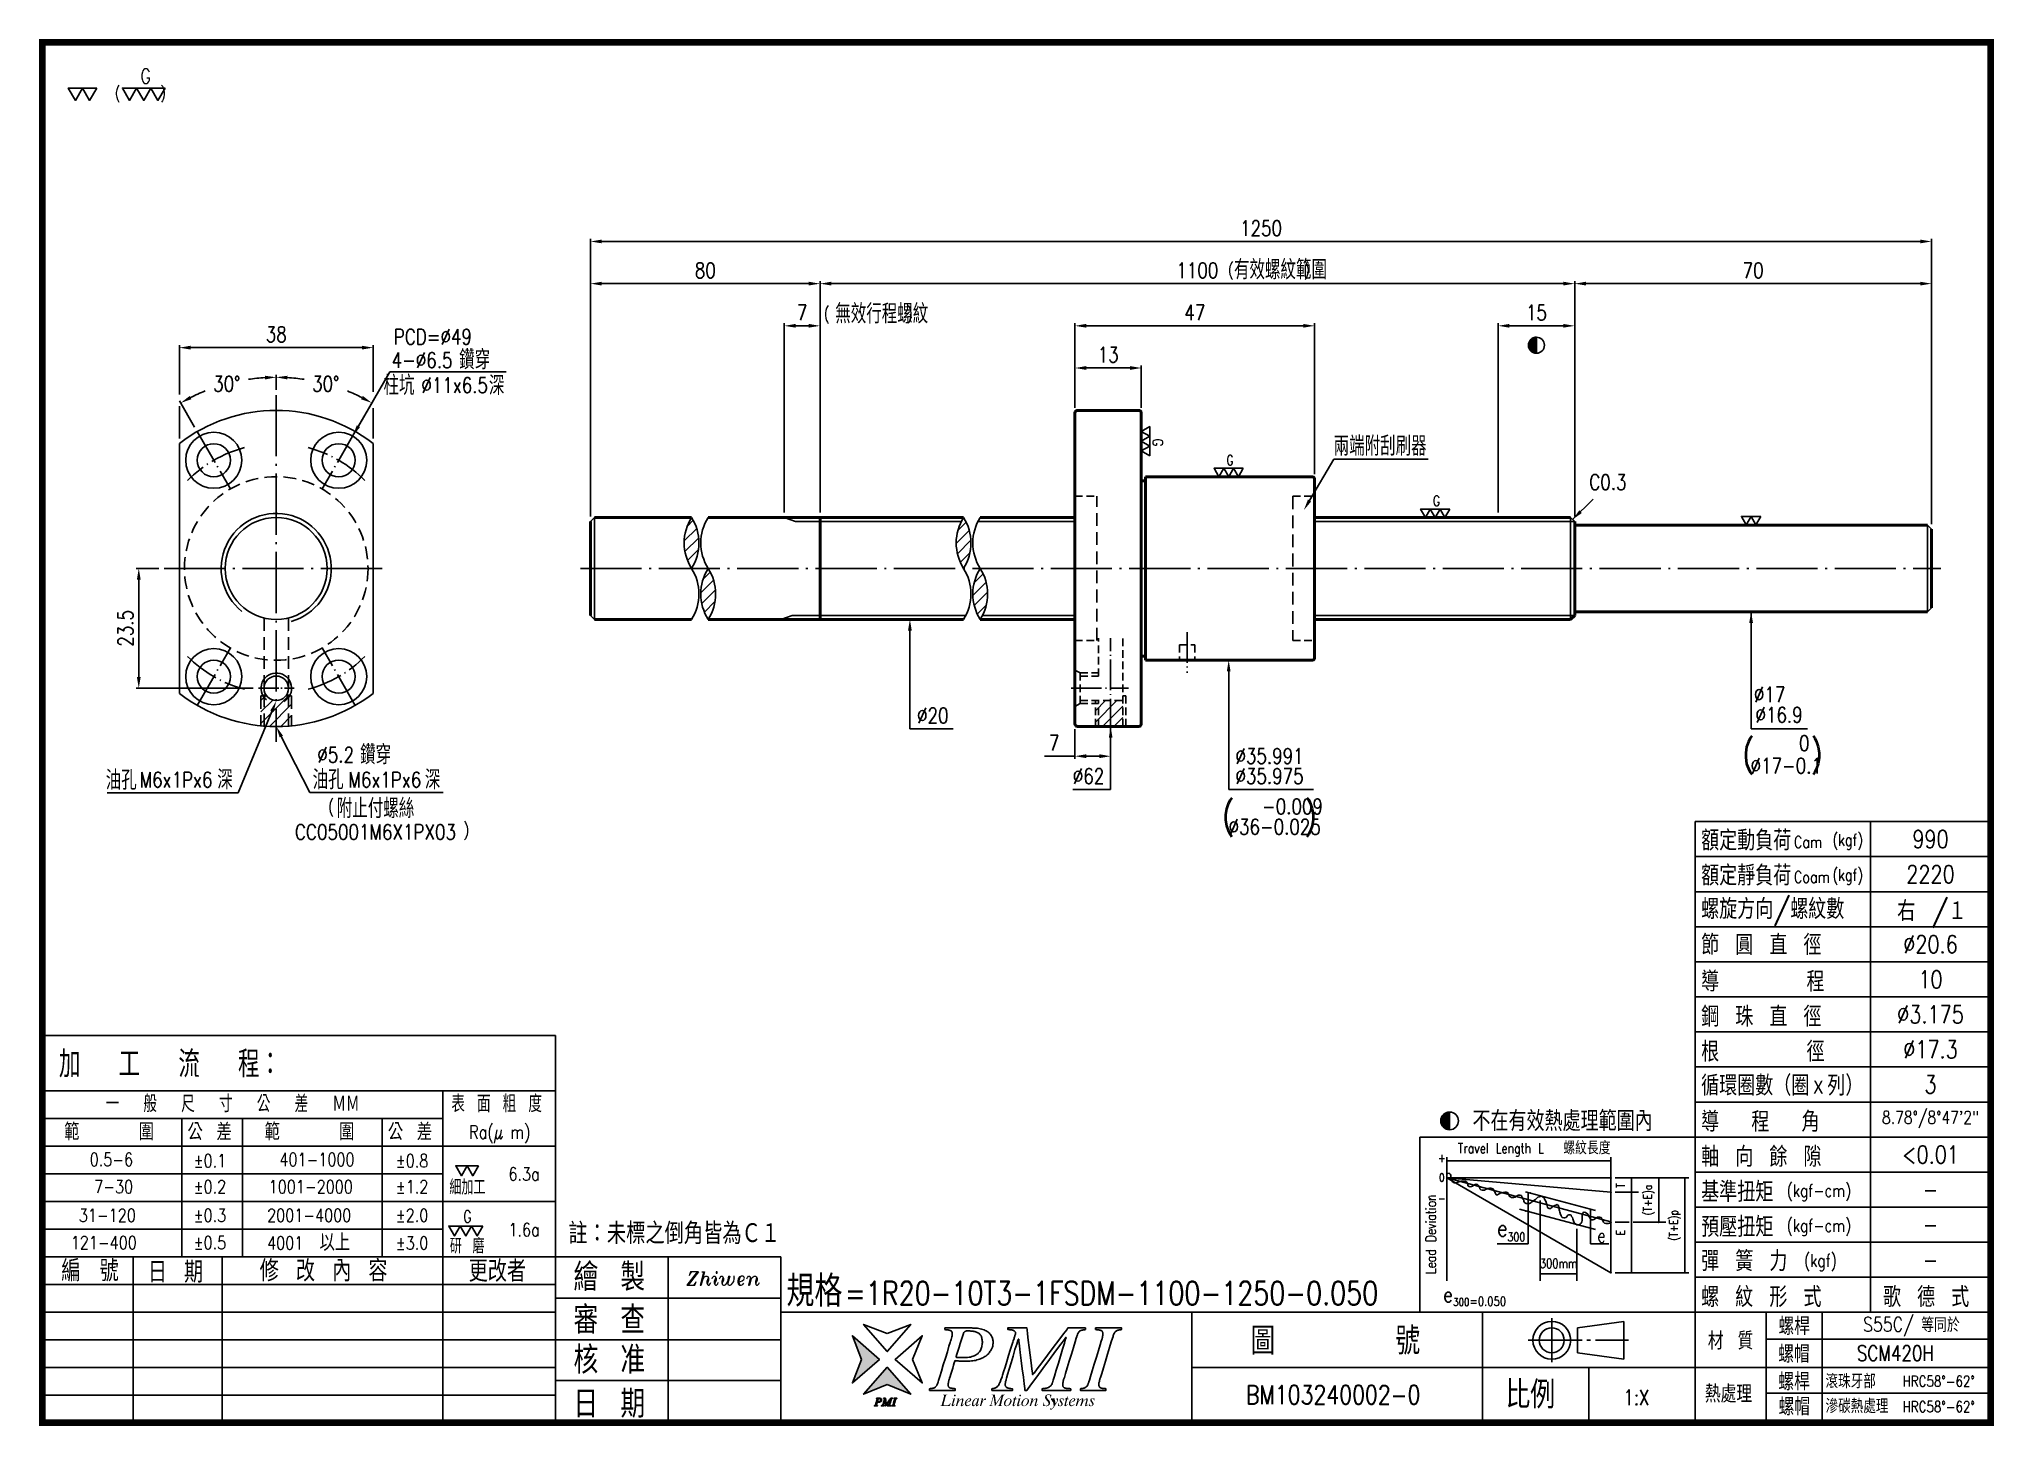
# Model space of a CAD drawing. Header units: millimetres. Extents: x 5685 to 6068, y -313 to -41.
import ezdxf
from ezdxf.enums import TextEntityAlignment as Align

# ---------------------------------------------------------------- set-up
doc = ezdxf.new("R2010")
doc.units = ezdxf.units.MM
doc.header["$LTSCALE"] = 10
doc.linetypes.add('C', pattern=[2.5625, 2, -0.25, 0.0625, -0.25])
doc.linetypes.add('H', pattern=[0.75, 0.5, -0.25])
doc.layers.get('0').update_dxf_attribs({"linetype": 'CONTINUOUS'})
doc.layers.get('DEFPOINTS').update_dxf_attribs({"linetype": 'CONTINUOUS'})
for name, color, linetype in [('03', 3, 'CONTINUOUS'), ('04', 4, 'CONTINUOUS'), ('C', 1, 'C'), ('H', 5, 'H')]:
    doc.layers.add(name, color=color, linetype=linetype)
doc.layers.add('AM_0', color=7, linetype='CONTINUOUS', lineweight=50)
doc.layers.add('AM_5', color=3, linetype='CONTINUOUS', lineweight=25)
doc.styles.add('BW_SIMPLEX', font='romans.shx', dxfattribs={"width": 0.8, "bigfont": 'chineset.shx'})
doc.styles.add('SIMPLEX', font='SIMPLEX.shx', dxfattribs={"width": 0.8, "bigfont": 'chineset.shx'})
doc.styles.get("Standard").update_dxf_attribs({"font": 'TXT', "width": 0.8, "bigfont": 'CHINESET'})
doc.styles.add('WW', font='ITALICT.SHX')
doc.dimstyles.new('STANDARD$0', dxfattribs={"dimscale": 0, "dimtxt": 3, "dimasz": 2.2, "dimexe": 0.5, "dimexo": 1, "dimgap": 1.1, "dimtad": 1, "dimdec": 3, "dimrnd": 0.0005, "dimdsep": 46, "dimtxsty": 'SIMPLEX', "dimcen": 0, "dimclrd": 6, "dimclre": 6, "dimclrt": 3, "dimadec": 1, "dimazin": 2, "dimtp": -0.1, "dimtm": 0.2, "dimtfac": 1, "dimtdec": 3, "dimtmove": 2, "dimatfit": 3, "dimfxl": 0, "dimtvp": 0.790698, "dimarcsym": 0})
doc.dimstyles.new('STANDARD$2', dxfattribs={"dimscale": 0, "dimtxt": 3, "dimasz": 2.2, "dimexe": 0.5, "dimexo": 1, "dimgap": 1.1, "dimtad": 0, "dimtih": 1, "dimtoh": 1, "dimdec": 3, "dimrnd": 0.0005, "dimdsep": 46, "dimtxsty": 'SIMPLEX', "dimcen": 0, "dimclrd": 6, "dimclre": 6, "dimclrt": 3, "dimadec": 1, "dimazin": 2, "dimtp": -0.1, "dimtm": 0.2, "dimtfac": 1, "dimtdec": 3, "dimtmove": 2, "dimatfit": 3, "dimfxl": 0, "dimtvp": 0.790698, "dimarcsym": 0})
doc.dimstyles.new('STANDARD$7', dxfattribs={"dimscale": 0, "dimtxt": 3, "dimasz": 2.2, "dimexe": 0.5, "dimexo": 1, "dimgap": 1.1, "dimtad": 1, "dimdec": 3, "dimrnd": 0.0005, "dimdsep": 46, "dimtxsty": 'SIMPLEX', "dimcen": 0, "dimclrd": 6, "dimclre": 6, "dimclrt": 3, "dimadec": 1, "dimazin": 2, "dimtp": -0.1, "dimtm": 0.2, "dimtfac": 1, "dimtdec": 3, "dimtmove": 2, "dimatfit": 3, "dimfxl": 0, "dimtvp": 0.790698, "dimarcsym": 0})

msp = doc.modelspace()

# ---------------------------------------------------------------- texts
at = {"color": 3, "style": 'SIMPLEX', "width": 0.8}
for s, height, p in [('G', 2.9131, (5704.7316, -48.4935)), ('(      )', 2.18852, (5699.7208, -51.744)), ('G', 1.9862, (5917.7229, -123.7892)), ('G', 1.9862, (5958.2127, -131.7892)), ('G', 2.3305, (5768.0449, -272.1335)), ('=1R20-10T3-1FSDM-1100-1250-0.050', 4.579776, (5842.9265, -287.1424)), ('BM103240002-0', 3.682411, (5921.5477, -307.08))]:
    msp.add_text(s, height=height, dxfattribs=at).set_placement(p, align=Align.MIDDLE_LEFT)
msp.add_text('G', height=1.9862, rotation=270, dxfattribs=at).set_placement((5904.2753, -119.6091), align=Align.MIDDLE_LEFT)
at = {"color": 3}
for s, height, width, p in [('額定動負荷', 3.92791, 0.9, (6010.8384, -200.3337)), ('額定靜負荷', 3.92791, 0.9, (6010.8384, -207.2075)), ('螺旋方向/螺紋數', 3.92791, 0.9, (6010.8384, -213.7766)), ('節 圓 直 徑', 3.92791, 0.9, (6010.8384, -220.8126)), ('導     程', 3.92791, 0.9, (6010.8384, -228.009)), ('鋼 珠 直 徑', 3.92791, 0.9, (6010.8384, -234.8828)), ('根     徑', 3.92791, 0.9, (6010.8384, -241.7567)), ('加  工  流  程：', 5.260587, 0.8, (5688.7726, -244.8666)), ('循環圈數（圈ｘ列）', 3.92791, 0.9, (6010.8384, -248.4005)), ('一  般  尺  寸  公  差  ＭＭ', 3.329077, 0.8, (5697.9308, -251.6646)), ('表 面 粗 度', 3.32908, 0.8, (5765.7296, -251.6646)), ('不在有效熱處理範圍內', 3.92791, 0.9, (5965.9814, -255.3611)), ('導  程  角', 3.92791, 0.9, (6010.8384, -255.5043)), ('範    圍', 3.3321, 0.9, (5689.8006, -257.1747)), ('公 差', 3.3321, 0.9, (5713.984, -257.1747)), ('範    圍', 3.3321, 0.9, (5729.1002, -257.1747)), ('公 差', 3.3321, 0.9, (5753.2836, -257.1747)), ('螺紋長度', 2.57048, 0.9, (5983.8119, -259.9426)), ('軸 向 餘 隙', 3.92791, 0.9, (6010.8384, -262.3729)), ('細加工', 2.94593, 0.8, (5765.3441, -267.8433)), ('基準扭矩 ', 3.92791, 0.9, (6010.8384, -269.2467)), ('預壓扭矩 ', 3.92791, 0.9, (6010.8384, -276.1205)), ('以上', 3.3321, 0.9, (5739.8834, -278.8691)), ('註：未標之倒角皆為Ｃ１', 4.197949, 0.9, (5788.6683, -277.5335)), ('研 磨', 2.94593, 0.8, (5765.4228, -279.3713)), ('彈 簧 力', 3.92791, 0.9, (6010.8384, -282.8292)), ('編\u3000號^J', 4.1734, 0.9, (5689.2343, -284.8466)), ('日 期', 4.1734, 0.9, (5706.2117, -285.099)), ('修 改 內 容', 4.1734, 0.9, (5728.1427, -284.8522)), ('更改者', 4.1734, 0.9, (5769.1199, -284.9158)), ('繪 製', 5.40087, 0.9, (5789.688, -286.707)), ('規格', 6.10637, 0.9, (5831.4367, -289.8095)), ('螺 紋 形 式', 3.92791, 0.9, (6010.8384, -289.8735)), ('歌 德 式', 3.92791, 0.9, (6046.5013, -289.8735)), ('審 查', 5.40087, 0.9, (5789.688, -295.1001)), ('圖     號', 5.40087, 0.9, (5922.4506, -299.2131)), ('材 質', 3.4273, 0.9, (6012.146, -298.2145)), ('螺桿', 3.4273, 0.9, (6025.9963, -295.3468)), ('等同於', 2.8, 0.9, (6053.9863, -294.794)), ('核 准', 5.40087, 0.9, (5789.688, -302.9469)), ('螺帽', 3.4273, 0.9, (6025.9464, -300.8078)), ('螺桿', 3.4273, 0.9, (6025.9714, -306.2295)), ('滾珠牙部', 2.74184, 0.9, (6035.2191, -305.8082)), ('日 期', 5.40087, 0.9, (5789.6786, -311.577)), ('比例', 5.40087, 0.9, (5972.4623, -309.7622)), ('熱處理', 3.4273, 0.9, (6011.572, -308.6121)), ('螺帽', 3.4273, 0.9, (6026.0213, -311.1313)), ('滲碳熱處理', 2.74184, 0.9, (6035.2293, -310.6815))]:
    msp.add_text(s, height=height, dxfattribs=dict(at, width=width)).set_placement(p)
at = {"color": 3, "style": 'SIMPLEX', "width": 0.8}
for s, height, p in [('Ra(μ m)', 2.58847, (5769.227, -256.8776)), ('0.5-6', 2.58847, (5694.8017, -262.2267)), ('%%p0.1', 2.58847, (5715.1864, -262.4696)), ('401-1000', 2.58847, (5732.0081, -262.2267)), ('%%p0.8', 2.58847, (5754.8314, -262.4696)), ('6.3a', 2.58847, (5776.926, -265.0766)), ('7-30', 2.58847, (5695.689, -267.5711)), ('%%p0.2', 2.58847, (5715.1864, -267.5711)), ('1001-2000', 2.58847, (5729.9078, -267.5711)), ('%%p1.2', 2.58847, (5754.8314, -267.5711)), ('(kgf-cm)', 2.45494, (6027.6162, -268.2675)), ('31-120', 2.58847, (5692.6718, -273.1861)), ('%%p0.3', 2.58847, (5715.1864, -273.1861)), ('2001-4000', 2.58847, (5729.6044, -273.1861)), ('%%p2.0', 2.58847, (5754.8314, -273.1861)), ('121-400', 2.58847, (5691.0845, -278.5419)), ('%%p0.5', 2.58847, (5715.1864, -278.5419)), ('4001', 2.58847, (5729.6044, -278.6097)), ('%%p3.0', 2.58847, (5754.8314, -278.6097)), ('1.6a', 2.58847, (5776.926, -276.0028)), ('(kgf-cm)', 2.45494, (6027.6162, -275.1184)), ('(kgf)', 2.45494, (6031.0174, -281.9922)), ('S55C/', 2.82769, (6042.588, -294.6919)), ('SCM420H', 2.99523, (6041.3855, -300.4236)), ('1:X', 2.99523, (5995.5609, -309.0929)), ('HRC58%%d-62%%d', 2.129942, (6050.3471, -305.4874)), ('HRC58%%d-62%%d', 2.129942, (6050.3471, -310.4818))]:
    msp.add_text(s, height=height, dxfattribs=at).set_placement(p)
at = {"color": 3, "linetype": 'ByBlock', "width": 0.8}
for s, p in [('+', (5959.9817, -260.63)), ('0', (5959.9817, -264.4667)), ('-', (5959.9817, -268.5166))]:
    msp.add_text(s, height=1.6253, dxfattribs=at).set_placement(p, align=Align.MIDDLE)
for s, height, p in [('Travel Length L', 1.950383, (5971.5689, -258.7377)), ('300mm', 1.78785, (5982.8741, -281.3246))]:
    msp.add_text(s, height=height, dxfattribs=at).set_placement(p, align=Align.MIDDLE_CENTER)
msp.add_text('Lead Deviation', height=1.950383, rotation=90, dxfattribs=at).set_placement((5957.7789, -275.5963), align=Align.MIDDLE)
for s, height, p in [('T', 1.6253, (5995.0393, -266.0305)), ('(T+E)a', 1.62532, (6000.3631, -268.8725)), ('(T+E)p', 1.62532, (6005.4374, -273.8419)), ('E', 1.6253, (5995.0393, -275.2505))]:
    msp.add_text(s, height=height, rotation=90, dxfattribs=at).set_placement(p, align=Align.MIDDLE_CENTER)
at = {"color": 3, "width": 0.8}
for s, height, p in [('e', 3.2506, (5972.8576, -274.4108)), ('300', 1.69033, (5976.3266, -276.1276)), ('e', 2.7089, (5992.1238, -275.8763)), ('e', 2.9933, (5962.1069, -287.4491)), ('300', 1.55651, (5965.4001, -288.8793)), ('=0.050', 1.79598, (5972.5798, -288.7373))]:
    msp.add_text(s, height=height, dxfattribs=at).set_placement(p, align=Align.MIDDLE_RIGHT)
at = {"color": 3, "style": 'WW'}
msp.add_text('Zhiwen', height=2.60886, dxfattribs=at).set_placement((5811.823, -285.59))
at = {"color": 3, "style": 'SIMPLEX'}
for s, insert, char_height, attachment_point in [('PCD=%%C49', (5754.4468, -101.0962), 3, 7), ('4-%%C6.5', (5754.0241, -105.6946), 3, 7), ('鑽穿', (5773.346, -105.9949), 3.8, 9), ('柱坑', (5758.5033, -111.0413), 3.8, 9), ('深', (5776.1358, -111.0526), 3.8, 9), ('%%C11x6.5', (5759.8511, -110.5915), 3, 7), ('兩端附刮刷器', (5956.9949, -122.9269), 3.8, 9), ('C0.3', (5996.1919, -129.5961), 3, 9), ('%%C17', (6027.3447, -171.2655), 3, 9), ('%%C20', (5863.2302, -175.3572), 3, 9), ('%%C16.9', (6030.7443, -175.2347), 3, 9), ('(    )', (6018.899, -185.4586), 5, 7), ('0', (6032.0718, -180.7978), 3, 9), ('%%C35.991', (5919.5027, -183.3235), 3, 7), ('%%C17-0.1', (6034.5245, -185.2104), 3, 9), ('油孔', (5704.0208, -188.4373), 3.8, 9), ('M6x1Px6', (5704.589, -187.96), 3, 7), ('深', (5722.8572, -188.3396), 3.8, 9), ('油孔', (5744.605, -188.3396), 3.8, 9), ('M6x1Px6', (5745.5343, -187.96), 3, 7), ('深', (5763.5695, -188.3396), 3.8, 9), ('%%c62', (5893.7795, -187.2534), 3, 9), ('%%C35.975', (5919.5027, -187.2534), 3, 7), ('(     )', (5916.8959, -197.6384), 5, 7), ('-0.009', (5924.7314, -193.2092), 3, 7), ('%%c36-0.025', (5918.1443, -197.1906), 3, 7)]:
    msp.add_mtext(s, dxfattribs=dict(at, insert=insert, char_height=char_height, attachment_point=attachment_point))
at = {"style": 'SIMPLEX'}
for s, insert, char_height, attachment_point in [('%%C5.2', (5739.4547, -183.0719), 3, 7), ('鑽穿', (5753.9206, -183.4465), 3.8, 9), ('(      ', (5742.1405, -192.1058), 2.4, 5), ('附止付螺絲', (5758.4662, -194.0019), 3.8, 9), ('CC05001M6X1PX03', (5735.0584, -198.2171), 3, 7), ('      )', (5764.7173, -196.6698), 2.4, 5)]:
    msp.add_mtext(s, dxfattribs=dict(at, insert=insert, char_height=char_height, attachment_point=attachment_point))
at = {"insert": (6055.8152, -259.9786), "char_height": 3.4668, "width": 23.5951, "attachment_point": 5, "style": 'SIMPLEX'}
msp.add_mtext('<0.01', dxfattribs=at)
at = {"layer": '03', "width": 0.9}
msp.add_text('右 /１', height=3.92791, dxfattribs=at).set_placement((6049.2919, -214.1761))
at = {"layer": '03', "width": 23.5951, "attachment_point": 5, "style": 'SIMPLEX'}
for s, insert, char_height in [('990', (6055.8152, -198.1141), 3.4668), ('2220', (6055.8152, -204.988), 3.4668), ('%%c20.6', (6055.8152, -218.7356), 3.4668), ('10', (6055.8152, -225.6095), 3.4668), ('%%c3.175', (6055.8152, -232.4833), 3.4668), ('%%c17.3', (6055.8152, -239.3571), 3.4668), ('3', (6055.8152, -246.231), 3.4668), ('8.78%%d/8%%d47\'2"', (6055.8152, -253.1048), 2.5), ('-', (6055.8152, -266.8525), 3.4668), ('-', (6055.8152, -273.7263), 3.4668), ('-', (6055.8152, -280.6001), 3.4668)]:
    msp.add_mtext(s, dxfattribs=dict(at, insert=insert, char_height=char_height))
at = {"layer": 'AM_0', "width": 0.8}
for s, height, style, p in [('有效螺紋範圍', 3.8, 'SIMPLEX', (5919.2164, -88.3369)), ('(          )', 2.3, 'BW_SIMPLEX', (5918.0321, -87.5898)), ('(           )', 2.3, 'BW_SIMPLEX', (5838.782, -96.198)), ('無效行程螺紋', 3.8, 'SIMPLEX', (5841.0283, -96.9838)), ('Cam ', 2.3, 'SIMPLEX', (6029.0291, -199.8372)), (' (kgf)', 2.3, 'SIMPLEX', (6035.3172, -199.4162)), ('Coam ', 2.3, 'SIMPLEX', (6029.0291, -206.6978)), (' (kgf)', 2.3, 'SIMPLEX', (6035.3172, -206.2768))]:
    msp.add_text(s, height=height, dxfattribs=dict(at, style=style)).set_placement(p)

# ---------------------------------------------------------------- blocks, each defined once
blk = doc.blocks.new('*X6')
at = {"color": 0}
for p, q in [((509.58, 88.4), (512.19, 88.4)), ((509.64, 88.45), (512.19, 88.45)), ((509.7, 88.5), (512.19, 88.5)), ((509.76, 88.55), (512.19, 88.55)), ((509.83, 88.6), (512.19, 88.6)), ((509.9, 88.65), (512.19, 88.65)), ((509.97, 88.7), (512.19, 88.7)), ((510.05, 88.75), (512.19, 88.75)), ((510.13, 88.8), (512.19, 88.8)), ((510.22, 88.85), (512.19, 88.85)), ((510.31, 88.9), (512.19, 88.9)), ((510.41, 88.95), (512.19, 88.95)), ((510.51, 89), (512.19, 89)), ((510.62, 89.05), (512.19, 89.05)), ((510.75, 89.1), (512.19, 89.1)), ((510.89, 89.15), (512.19, 89.15)), ((511.04, 89.2), (512.19, 89.2)), ((511.22, 89.25), (512.19, 89.25)), ((511.45, 89.3), (512.19, 89.3)), ((511.81, 89.35), (512.19, 89.35)), ((508.19, 85.6), (512.19, 85.6)), ((508.19, 85.55), (512.19, 85.55)), ((508.19, 85.5), (512.19, 85.5)), ((508.19, 85.45), (512.19, 85.45)), ((508.19, 85.4), (512.19, 85.4)), ((508.19, 85.35), (512.19, 85.35)), ((508.19, 85.3), (512.19, 85.3)), ((508.19, 85.25), (512.19, 85.25)), ((508.19, 85.2), (512.19, 85.2)), ((508.19, 85.15), (512.19, 85.15)), ((508.2, 85.7), (512.19, 85.7)), ((508.2, 85.65), (512.19, 85.65)), ((508.2, 85.1), (512.19, 85.1)), ((508.2, 85.05), (512.19, 85.05)), ((508.2, 85), (512.19, 85)), ((508.21, 85.8), (512.19, 85.8)), ((508.21, 85.75), (512.19, 85.75)), ((508.21, 84.95), (512.19, 84.95)), ((508.21, 84.9), (512.19, 84.9)), ((508.22, 85.9), (512.19, 85.9)), ((508.22, 85.85), (512.19, 85.85)), ((508.22, 84.85), (512.19, 84.85)), ((508.23, 85.95), (512.19, 85.95)), ((508.23, 84.8), (512.19, 84.8)), ((508.23, 84.75), (512.19, 84.75)), ((508.24, 86), (512.19, 86)), ((508.24, 84.7), (512.19, 84.7)), ((508.25, 86.1), (512.19, 86.1)), ((508.25, 86.05), (512.19, 86.05)), ((508.25, 84.65), (512.19, 84.65)), ((508.26, 86.15), (512.19, 86.15)), ((508.26, 84.6), (512.19, 84.6)), ((508.27, 86.2), (512.19, 86.2)), ((508.27, 84.55), (512.19, 84.55)), ((508.28, 84.5), (512.19, 84.5)), ((508.29, 86.25), (512.19, 86.25)), ((508.29, 84.45), (512.19, 84.45)), ((508.3, 86.3), (512.19, 86.3)), ((508.31, 86.35), (512.19, 86.35)), ((508.31, 84.4), (512.19, 84.4)), ((508.32, 86.4), (512.19, 86.4)), ((508.32, 84.35), (512.19, 84.35)), ((508.33, 84.3), (512.19, 84.3)), ((508.34, 86.45), (512.19, 86.45)), ((508.35, 86.5), (512.19, 86.5)), ((508.35, 84.25), (512.19, 84.25)), ((508.36, 84.2), (512.19, 84.2)), ((508.37, 86.55), (512.19, 86.55)), ((508.38, 86.6), (512.19, 86.6)), ((508.38, 84.15), (512.19, 84.15)), ((508.39, 84.1), (512.19, 84.1)), ((508.4, 86.65), (512.19, 86.65)), ((508.41, 84.05), (512.19, 84.05)), ((508.42, 86.7), (512.19, 86.7)), ((508.43, 86.75), (512.19, 86.75)), ((508.43, 84), (512.19, 84)), ((508.45, 86.8), (512.19, 86.8)), ((508.45, 83.95), (512.19, 83.95)), ((508.47, 86.85), (512.19, 86.85)), ((508.47, 83.9), (512.19, 83.9)), ((508.49, 86.9), (512.19, 86.9)), ((508.49, 83.85), (512.19, 83.85)), ((508.51, 86.95), (512.19, 86.95)), ((508.51, 83.8), (512.19, 83.8)), ((508.53, 83.75), (512.19, 83.75)), ((508.54, 87), (512.19, 87)), ((508.55, 83.7), (512.19, 83.7)), ((508.56, 87.05), (512.19, 87.05)), ((508.57, 83.65), (512.19, 83.65)), ((508.58, 87.1), (512.19, 87.1)), ((508.6, 83.6), (512.19, 83.6)), ((508.61, 87.15), (512.19, 87.15)), ((508.62, 83.55), (512.19, 83.55)), ((508.63, 87.2), (512.19, 87.2)), ((508.65, 83.5), (512.19, 83.5)), ((508.66, 87.25), (512.19, 87.25)), ((508.68, 87.3), (512.19, 87.3)), ((508.68, 83.45), (512.19, 83.45)), ((508.7, 83.4), (512.19, 83.4)), ((508.71, 87.35), (512.19, 87.35)), ((508.73, 83.35), (512.19, 83.35)), ((508.74, 87.4), (512.19, 87.4)), ((508.76, 83.3), (512.19, 83.3)), ((508.77, 87.45), (512.19, 87.45)), ((508.79, 83.25), (512.19, 83.25)), ((508.8, 87.5), (512.19, 87.5)), ((508.83, 87.55), (512.19, 87.55)), ((508.83, 83.2), (512.19, 83.2)), ((508.86, 83.15), (512.19, 83.15)), ((508.87, 87.6), (512.19, 87.6)), ((508.89, 83.1), (512.19, 83.1)), ((508.9, 87.65), (512.19, 87.65)), ((508.93, 83.05), (512.19, 83.05)), ((508.94, 87.7), (512.19, 87.7)), ((508.96, 83), (512.19, 83)), ((508.97, 87.75), (512.19, 87.75)), ((509, 82.95), (512.19, 82.95)), ((509.01, 87.8), (512.19, 87.8)), ((509.04, 82.9), (512.19, 82.9)), ((509.05, 87.85), (512.19, 87.85)), ((509.08, 82.85), (512.19, 82.85)), ((509.09, 87.9), (512.19, 87.9)), ((509.12, 82.8), (512.19, 82.8)), ((509.13, 87.95), (512.19, 87.95)), ((509.16, 82.75), (512.19, 82.75)), ((509.18, 88), (512.19, 88)), ((509.21, 82.7), (512.19, 82.7)), ((509.22, 88.05), (512.19, 88.05)), ((509.25, 82.65), (512.19, 82.65)), ((509.27, 88.1), (512.19, 88.1)), ((509.3, 82.6), (512.19, 82.6)), ((509.31, 88.15), (512.19, 88.15)), ((509.35, 82.55), (512.19, 82.55)), ((509.36, 88.2), (512.19, 88.2)), ((509.4, 82.5), (512.19, 82.5)), ((509.41, 88.25), (512.19, 88.25)), ((509.45, 82.45), (512.19, 82.45)), ((509.47, 88.3), (512.19, 88.3)), ((509.5, 82.4), (512.19, 82.4)), ((509.52, 88.35), (512.19, 88.35)), ((509.56, 82.35), (512.19, 82.35)), ((509.62, 82.3), (512.19, 82.3)), ((509.68, 82.25), (512.19, 82.25)), ((509.74, 82.2), (512.19, 82.2)), ((509.81, 82.15), (512.19, 82.15)), ((509.88, 82.1), (512.19, 82.1)), ((509.95, 82.05), (512.19, 82.05)), ((510.03, 82), (512.19, 82)), ((510.11, 81.95), (512.19, 81.95)), ((510.19, 81.9), (512.19, 81.9)), ((510.28, 81.85), (512.19, 81.85)), ((510.38, 81.8), (512.19, 81.8)), ((510.48, 81.75), (512.19, 81.75)), ((510.59, 81.7), (512.19, 81.7)), ((510.71, 81.65), (512.19, 81.65)), ((510.84, 81.6), (512.19, 81.6)), ((510.99, 81.55), (512.19, 81.55)), ((511.17, 81.5), (512.19, 81.5)), ((511.38, 81.45), (512.19, 81.45)), ((511.68, 81.4), (512.19, 81.4))]:
    blk.add_line(p, q, dxfattribs=at)
blk = doc.blocks.new('截斷')
at = {"layer": '04', "ltscale": 0.3}
h = blk.add_hatch(dxfattribs=at)
h.set_pattern_fill('ANSI31', color=256, scale=0.5, style=0)
h.set_pattern_definition([(45, (-8431.4416, -260.9975), (-1.12253202, 1.12253202), [])])
h.paths.add_polyline_path([(-3.26, -10, 0.290592), (-3.26, 0, 0.290592)])
h.paths.add_polyline_path([(0, -20, 0.290592), (0, -10, 0.290592)])
for centre, start, end in [((4.62, -5), 147.5932, 212.4068), ((-11.14, -5), 327.5932, 32.4068), ((7.88, -5), 147.5932, 212.4068), ((-11.14, -15), 327.5932, 32.4068), ((7.88, -15), 147.5932, 212.4068), ((-7.88, -15), 327.5932, 32.4068)]:
    blk.add_arc(centre, 9.33, start, end)
blk = doc.blocks.new('*D9')
at = {"layer": 'AM_5', "color": 6, "lineweight": -2}
for p, q in [((5888.03, -113.53), (5888.03, -105.22)), ((5890.23, -105.72), (5898.83, -105.72)), ((5901.03, -113.53), (5901.03, -105.22))]:
    blk.add_line(p, q, dxfattribs=at)
at = {"layer": 'AM_5', "color": 6}
for points in [[(5890.23, -105.35), (5890.23, -106.09), (5888.03, -105.72)], [(5898.83, -105.35), (5898.83, -106.09), (5901.03, -105.72)]]:
    blk.add_solid(points, dxfattribs=at)
at = {"layer": 'DEFPOINTS', "color": 0}
for p in [(5901.03, -105.72), (5888.03, -114.53), (5901.03, -114.53)]:
    blk.add_point(p, dxfattribs=at)
at = {"layer": 'AM_5', "color": 3, "insert": (5894.53, -103.12), "char_height": 3, "attachment_point": 5, "style": 'SIMPLEX'}
blk.add_mtext('13', dxfattribs=at)
blk = doc.blocks.new('*D10')
at = {"layer": 'AM_5', "color": 6, "lineweight": -2}
for p, q in [((5888.03, -113.53), (5888.03, -96.95)), ((5890.23, -97.45), (5932.83, -97.45)), ((5935.03, -126.53), (5935.03, -96.95))]:
    blk.add_line(p, q, dxfattribs=at)
at = {"layer": 'AM_5', "color": 6}
for points in [[(5890.23, -97.08), (5890.23, -97.81), (5888.03, -97.45)], [(5932.83, -97.08), (5932.83, -97.81), (5935.03, -97.45)]]:
    blk.add_solid(points, dxfattribs=at)
at = {"layer": 'DEFPOINTS', "color": 0}
for p in [(5935.03, -97.45), (5888.03, -114.53), (5935.03, -127.53)]:
    blk.add_point(p, dxfattribs=at)
at = {"layer": 'AM_5', "color": 3, "insert": (5911.53, -94.85), "char_height": 3, "attachment_point": 5, "style": 'SIMPLEX'}
blk.add_mtext('47', dxfattribs=at)
blk = doc.blocks.new('*D11')
at = {"layer": 'AM_5', "color": 6, "lineweight": -2}
blk.add_line((5795.23, -89.18), (5835.83, -89.18), dxfattribs=at)
at = {"layer": 'AM_5', "color": 6}
for points in [[(5795.23, -88.81), (5795.23, -89.54), (5793.03, -89.18)], [(5835.83, -88.81), (5835.83, -89.54), (5838.03, -89.18)]]:
    blk.add_solid(points, dxfattribs=at)
at = {"layer": 'DEFPOINTS', "color": 0}
for p in [(5838.03, -89.18), (5793.03, -136.08), (5838.03, -135.03)]:
    blk.add_point(p, dxfattribs=at)
at = {"layer": 'AM_5', "color": 3, "insert": (5815.53, -86.58), "char_height": 3, "attachment_point": 5, "style": 'SIMPLEX'}
blk.add_mtext('80', dxfattribs=at)
blk = doc.blocks.new('*D12')
at = {"layer": 'AM_5', "color": 6, "lineweight": -2}
for p, q in [((5831.03, -134.03), (5831.03, -96.95)), ((5833.23, -97.45), (5835.83, -97.45))]:
    blk.add_line(p, q, dxfattribs=at)
at = {"layer": 'AM_5', "color": 6}
for points in [[(5833.23, -97.08), (5833.23, -97.81), (5831.03, -97.45)], [(5835.83, -97.08), (5835.83, -97.81), (5838.03, -97.45)]]:
    blk.add_solid(points, dxfattribs=at)
at = {"layer": 'DEFPOINTS', "color": 0}
for p in [(5838.03, -97.45), (5831.03, -135.03), (5838.03, -135.03)]:
    blk.add_point(p, dxfattribs=at)
at = {"layer": 'AM_5', "color": 3, "insert": (5834.53, -94.85), "char_height": 3, "attachment_point": 5, "style": 'SIMPLEX'}
blk.add_mtext('7', dxfattribs=at)
blk = doc.blocks.new('*D13')
at = {"layer": 'AM_5', "color": 6, "lineweight": -2}
for p, q in [((5793.03, -134.83), (5793.03, -80.41)), ((6056.03, -136.33), (6056.03, -80.41)), ((6053.83, -80.91), (5795.23, -80.91))]:
    blk.add_line(p, q, dxfattribs=at)
at = {"layer": 'AM_5', "color": 6}
for points in [[(5795.23, -80.54), (5795.23, -81.27), (5793.03, -80.91)], [(6053.83, -80.54), (6053.83, -81.27), (6056.03, -80.91)]]:
    blk.add_solid(points, dxfattribs=at)
at = {"layer": 'DEFPOINTS', "color": 0}
for p in [(5793.03, -80.91), (5793.03, -135.83), (6056.03, -137.33)]:
    blk.add_point(p, dxfattribs=at)
at = {"layer": 'AM_5', "color": 3, "insert": (5924.53, -78.31), "char_height": 3, "attachment_point": 5, "style": 'SIMPLEX'}
blk.add_mtext('1250', dxfattribs=at)
blk = doc.blocks.new('*D14')
at = {"layer": 'AM_5', "color": 6, "lineweight": -2}
for p, q in [((5971.03, -134.03), (5971.03, -96.95)), ((5973.23, -97.45), (5983.83, -97.45)), ((5986.03, -134.83), (5986.03, -96.95))]:
    blk.add_line(p, q, dxfattribs=at)
at = {"layer": 'AM_5', "color": 6}
for points in [[(5973.23, -97.08), (5973.23, -97.81), (5971.03, -97.45)], [(5983.83, -97.08), (5983.83, -97.81), (5986.03, -97.45)]]:
    blk.add_solid(points, dxfattribs=at)
at = {"layer": 'DEFPOINTS', "color": 0}
for p in [(5986.03, -97.45), (5971.03, -135.03), (5986.03, -135.83)]:
    blk.add_point(p, dxfattribs=at)
at = {"layer": 'AM_5', "color": 3, "insert": (5978.53, -94.85), "char_height": 3, "attachment_point": 5, "style": 'SIMPLEX'}
blk.add_mtext('15', dxfattribs=at)
blk = doc.blocks.new('*D19')
at = {"layer": 'AM_5', "color": 6, "lineweight": -2}
for p, q in [((5708.39, -145.03), (5703.93, -145.03)), ((5704.43, -147.23), (5704.43, -166.33)), ((5726.89, -168.53), (5703.93, -168.53))]:
    blk.add_line(p, q, dxfattribs=at)
at = {"layer": 'AM_5', "color": 6}
for points in [[(5704.06, -147.23), (5704.8, -147.23), (5704.43, -145.03)], [(5704.06, -166.33), (5704.8, -166.33), (5704.43, -168.53)]]:
    blk.add_solid(points, dxfattribs=at)
at = {"layer": 'DEFPOINTS', "color": 0}
for p in [(5709.39, -145.03), (5704.43, -168.53), (5727.89, -168.53)]:
    blk.add_point(p, dxfattribs=at)
at = {"layer": 'AM_5', "color": 3, "insert": (5701.83, -156.78), "char_height": 3, "attachment_point": 5, "rotation": 90, "style": 'SIMPLEX'}
blk.add_mtext('23.5', dxfattribs=at)
blk = doc.blocks.new('*D20')
at = {"layer": 'AM_5', "color": 6, "lineweight": -2}
for p, q in [((5888.03, -176.53), (5888.03, -182.35)), ((5895.03, -177.6), (5895.03, -182.35)), ((5888.03, -181.85), (5882.03, -181.85)), ((5892.83, -181.85), (5890.23, -181.85))]:
    blk.add_line(p, q, dxfattribs=at)
at = {"layer": 'AM_5', "color": 6}
for points in [[(5890.23, -181.48), (5890.23, -182.22), (5888.03, -181.85)], [(5892.83, -181.48), (5892.83, -182.22), (5895.03, -181.85)]]:
    blk.add_solid(points, dxfattribs=at)
at = {"layer": 'DEFPOINTS', "color": 0}
for p in [(5888.03, -175.53), (5895.03, -176.6), (5888.03, -181.85)]:
    blk.add_point(p, dxfattribs=at)
at = {"layer": 'AM_5', "color": 3, "insert": (5883.93, -179.25), "char_height": 3, "attachment_point": 5, "style": 'SIMPLEX'}
blk.add_mtext('7', dxfattribs=at)
blk = doc.blocks.new('*D21')
at = {"color": 6, "lineweight": -2}
for p, q in [((5731.39, -110.03), (5731.39, -107.04)), ((5715.39, -117.32), (5712.4, -112.13))]:
    blk.add_line(p, q, dxfattribs=at)
for start, end in [(111.8388, 116.6371), (93.3629, 98.3744)]:
    blk.add_arc((5731.39, -145.03), 37.49, start, end, dxfattribs=at)
at = {"color": 6}
for points in [[(5729.18, -107.24), (5729.2, -107.97), (5731.39, -107.54)], [(5714.76, -111.85), (5714.41, -111.2), (5712.65, -112.57)]]:
    blk.add_solid(points, dxfattribs=at)
at = {"layer": 'DEFPOINTS', "color": 0}
for p in [(5724.88, -108.11), (5731.39, -111.03), (5715.89, -118.19), (5722.39, -129.44), (5731.39, -179.03)]:
    blk.add_point(p, dxfattribs=at)
at = {"color": 3, "insert": (5721.69, -108.82), "char_height": 3, "attachment_point": 5, "style": 'SIMPLEX'}
blk.add_mtext('30°', dxfattribs=at)
blk = doc.blocks.new('*D22')
at = {"color": 6, "lineweight": -2}
for p, q in [((5731.39, -110.03), (5731.39, -107.04)), ((5747.39, -117.32), (5750.39, -112.13))]:
    blk.add_line(p, q, dxfattribs=at)
for start, end in [(81.6256, 86.6371), (63.3629, 68.1612)]:
    blk.add_arc((5731.39, -145.03), 37.49, start, end, dxfattribs=at)
at = {"color": 6}
for points in [[(5733.58, -107.97), (5733.6, -107.24), (5731.39, -107.54)], [(5748.37, -111.2), (5748.03, -111.85), (5750.14, -112.57)]]:
    blk.add_solid(points, dxfattribs=at)
at = {"layer": 'DEFPOINTS', "color": 0}
for p in [(5731.39, -111.03), (5744.21, -109.8), (5746.89, -118.19), (5740.39, -129.44), (5731.39, -179.03)]:
    blk.add_point(p, dxfattribs=at)
at = {"color": 3, "insert": (5741.1, -108.82), "char_height": 3, "attachment_point": 5, "style": 'SIMPLEX'}
blk.add_mtext('30°', dxfattribs=at)
blk = doc.blocks.new('PMI')
h = blk.add_hatch(color=4)
h.paths.add_polyline_path([(8, -17.9), (8, -17.9), (-5.8, -5.8), (-1.1, -17.9), (-5.8, -30)])
h.paths.add_polyline_path([(12.1, -21.9), (0, -35.8), (12.1, -30.8), (24.1, -35.8)])
h.paths.add_polyline_path([(15.5, -41.3), (15.5, -41.3), (15.6, -41.2), (15.6, -41.2), (15.6, -41.1), (15.6, -41.1), (15.6, -41), (15.6, -41), (15.7, -40.9), (15.7, -40.7), (15.8, -40.4), (15.9, -40), (16, -39.6), (16.1, -39.2), (16.2, -38.9), (16.3, -38.7), (16.3, -38.6), (16.3, -38.5), (16.4, -38.5), (16.4, -38.4), (16.4, -38.3), (16.4, -38.3), (16.4, -38.2), (16.4, -38.2), (16.5, -38.1), (16.5, -38.1), (16.5, -38.1), (16.5, -38.1), (16.5, -38), (16.6, -38), (16.6, -38), (16.6, -38), (16.6, -38), (16.6, -37.9), (16.7, -37.9), (16.7, -37.9), (16.7, -37.9), (16.8, -37.9), (16.8, -37.9), (16.8, -37.9), (16.9, -37.9), (16.9, -37.9), (16.9, -37.9), (17, -37.9), (17, -37.9), (17, -37.8), (17, -37.8), (17, -37.8), (17, -37.8), (16.9, -37.8), (16.8, -37.8), (16.6, -37.8), (16.4, -37.8), (16.1, -37.8), (15.9, -37.8), (15.7, -37.8), (15.5, -37.8), (15.5, -37.8), (15.5, -37.8), (15.5, -37.8), (15.5, -37.8), (15.5, -37.9), (15.5, -37.9), (15.5, -37.9), (15.5, -37.9), (15.6, -37.9), (15.6, -37.9), (15.6, -37.9), (15.7, -37.9), (15.7, -37.9), (15.7, -37.9), (15.8, -37.9), (15.8, -37.9), (15.8, -37.9), (15.8, -38), (15.9, -38), (15.9, -38), (15.9, -38), (15.9, -38.1), (15.9, -38.1), (15.9, -38.1), (15.9, -38.2), (15.9, -38.2), (15.9, -38.2), (15.9, -38.3), (15.9, -38.3), (15.9, -38.4), (15.9, -38.4), (15.8, -38.5), (15.8, -38.6), (15.8, -38.6), (15.7, -38.9), (15.6, -39.2), (15.5, -39.5), (15.4, -39.9), (15.3, -40.3), (15.2, -40.6), (15.2, -40.8), (15.1, -40.9), (15.1, -41), (15.1, -41.1), (15.1, -41.1), (15.1, -41.2), (15, -41.2), (15, -41.3), (15, -41.3), (15, -41.4), (14.9, -41.4), (14.9, -41.4), (14.9, -41.5), (14.8, -41.5), (14.8, -41.5), (14.8, -41.5), (14.8, -41.5), (14.7, -41.5), (14.7, -41.5), (14.7, -41.6), (14.6, -41.6), (14.6, -41.6), (14.5, -41.6), (14.5, -41.6), (14.5, -41.6), (14.4, -41.6), (14.4, -41.6), (14.4, -41.6), (14.4, -41.6), (14.4, -41.7), (14.5, -41.7), (14.6, -41.7), (14.8, -41.7), (15.1, -41.7), (15.3, -41.7), (15.6, -41.7), (15.8, -41.7), (15.9, -41.7), (16, -41.7), (16, -41.6), (16, -41.6), (16, -41.6), (16, -41.6), (16, -41.6), (16, -41.6), (15.9, -41.6), (15.9, -41.6), (15.8, -41.6), (15.8, -41.5), (15.8, -41.5), (15.7, -41.5), (15.7, -41.5), (15.7, -41.5), (15.6, -41.5), (15.6, -41.5), (15.6, -41.5), (15.6, -41.4), (15.5, -41.4), (15.5, -41.4), (15.5, -41.3)])
h.paths.add_polyline_path([(13.5, -41.5), (13.4, -41.5), (13.4, -41.5), (13.4, -41.5), (13.3, -41.5), (13.3, -41.4), (13.3, -41.4), (13.3, -41.4), (13.3, -41.3), (13.3, -41.3), (13.3, -41.3), (13.3, -41.2), (13.3, -41.2), (13.3, -41.2), (13.3, -41.1), (13.3, -41.1), (13.4, -41), (13.4, -41), (13.4, -40.7), (13.5, -40.4), (13.7, -40), (13.8, -39.6), (13.9, -39.2), (14, -38.9), (14, -38.7), (14.1, -38.6), (14.1, -38.5), (14.1, -38.4), (14.1, -38.4), (14.2, -38.3), (14.2, -38.3), (14.2, -38.2), (14.2, -38.2), (14.2, -38.1), (14.2, -38.1), (14.3, -38.1), (14.3, -38), (14.3, -38), (14.3, -38), (14.3, -38), (14.4, -37.9), (14.4, -37.9), (14.5, -37.9), (14.5, -37.9), (14.5, -37.9), (14.6, -37.9), (14.6, -37.9), (14.7, -37.9), (14.7, -37.9), (14.8, -37.9), (14.8, -37.9), (14.8, -37.8), (14.8, -37.8), (14.8, -37.8), (14.8, -37.8), (14.7, -37.8), (14.7, -37.8), (14.5, -37.8), (14.4, -37.8), (14.2, -37.8), (14.1, -37.8), (14, -37.8), (13.9, -37.8), (13.9, -37.8), (13.8, -37.9), (13.6, -38.2), (13.3, -38.6), (12.9, -39.1), (12.5, -39.6), (12.2, -40.1), (11.9, -40.5), (11.6, -40.8), (11.6, -40.9), (11.6, -40.8), (11.5, -40.5), (11.5, -40.1), (11.4, -39.6), (11.3, -39.1), (11.3, -38.6), (11.2, -38.2), (11.2, -37.9), (11.2, -37.8), (11.2, -37.8), (11.1, -37.8), (10.9, -37.8), (10.8, -37.8), (10.6, -37.8), (10.5, -37.8), (10.3, -37.8), (10.3, -37.8), (10.2, -37.8), (10.2, -37.8), (10.2, -37.8), (10.2, -37.8), (10.2, -37.9), (10.2, -37.9), (10.2, -37.9), (10.3, -37.9), (10.3, -37.9), (10.4, -37.9), (10.4, -37.9), (10.4, -37.9), (10.5, -37.9), (10.5, -38), (10.5, -38), (10.6, -38), (10.6, -38), (10.6, -38), (10.6, -38.1), (10.6, -38.1), (10.7, -38.1), (10.7, -38.1), (10.7, -38.2), (10.6, -38.5), (10.5, -38.9), (10.3, -39.3), (10.2, -39.8), (10.1, -40.3), (10, -40.7), (9.9, -40.9), (9.8, -41), (9.8, -41.1), (9.8, -41.2), (9.8, -41.2), (9.8, -41.3), (9.7, -41.3), (9.7, -41.4), (9.7, -41.4), (9.7, -41.4), (9.7, -41.4), (9.6, -41.5), (9.6, -41.5), (9.6, -41.5), (9.5, -41.5), (9.5, -41.5), (9.4, -41.6), (9.4, -41.6), (9.3, -41.6), (9.2, -41.6), (9.2, -41.6), (9.2, -41.6), (9.2, -41.6), (9.2, -41.6), (9.2, -41.6), (9.1, -41.6), (9.1, -41.6), (9.1, -41.7), (9.2, -41.7), (9.3, -41.7), (9.5, -41.7), (9.7, -41.7), (9.9, -41.7), (10.1, -41.7), (10.3, -41.7), (10.4, -41.7), (10.4, -41.7), (10.4, -41.7), (10.4, -41.6), (10.4, -41.6), (10.4, -41.6), (10.5, -41.6), (10.5, -41.6), (10.5, -41.6), (10.4, -41.6), (10.3, -41.6), (10.3, -41.5), (10.2, -41.5), (10.2, -41.5), (10.2, -41.5), (10.1, -41.5), (10.1, -41.5), (10.1, -41.5), (10, -41.4), (10, -41.4), (10, -41.4), (10, -41.3), (10, -41.3), (10, -41.3), (10, -41.2), (10, -41.2), (10, -41.1), (10, -41.1), (10.1, -41), (10.1, -41), (10.1, -40.9), (10.1, -40.8), (10.2, -40.6), (10.3, -40.3), (10.4, -39.9), (10.5, -39.5), (10.6, -39.1), (10.7, -38.8), (10.8, -38.6), (10.8, -38.5), (10.8, -38.6), (10.8, -38.9), (10.9, -39.3), (10.9, -39.8), (11, -40.4), (11.1, -40.9), (11.1, -41.3), (11.2, -41.6), (11.2, -41.7), (11.2, -41.7), (11.2, -41.7), (11.2, -41.7), (11.2, -41.7), (11.3, -41.7), (11.3, -41.7), (11.3, -41.7), (11.4, -41.6), (11.6, -41.3), (11.9, -40.9), (12.2, -40.4), (12.6, -39.8), (13, -39.3), (13.3, -38.9), (13.5, -38.6), (13.6, -38.5), (13.6, -38.6), (13.5, -38.8), (13.4, -39.1), (13.3, -39.4), (13.2, -39.8), (13.1, -40.2), (13, -40.5), (13, -40.7), (12.9, -40.8), (12.9, -40.9), (12.9, -40.9), (12.9, -41), (12.8, -41.1), (12.8, -41.2), (12.8, -41.2), (12.8, -41.3), (12.8, -41.3), (12.7, -41.3), (12.7, -41.4), (12.7, -41.4), (12.7, -41.4), (12.7, -41.4), (12.6, -41.5), (12.6, -41.5), (12.6, -41.5), (12.5, -41.5), (12.5, -41.5), (12.5, -41.5), (12.4, -41.6), (12.4, -41.6), (12.3, -41.6), (12.3, -41.6), (12.2, -41.6), (12.2, -41.6), (12.2, -41.6), (12.2, -41.6), (12.2, -41.6), (12.2, -41.6), (12.2, -41.6), (12.1, -41.6), (12.1, -41.7), (12.2, -41.7), (12.3, -41.7), (12.6, -41.7), (12.8, -41.7), (13.1, -41.7), (13.3, -41.7), (13.6, -41.7), (13.7, -41.7), (13.8, -41.7), (13.8, -41.6), (13.8, -41.6), (13.8, -41.6), (13.8, -41.6), (13.8, -41.6), (13.8, -41.6), (13.7, -41.6), (13.7, -41.6), (13.7, -41.6), (13.7, -41.6), (13.6, -41.6), (13.6, -41.6), (13.5, -41.6), (13.5, -41.5)])
h.paths.add_polyline_path([(6.8, -40.4), (6.9, -40.2), (6.9, -40.1), (7, -39.9), (7, -39.8), (7, -39.8), (7.1, -39.8), (7.2, -39.8), (7.3, -39.8), (7.3, -39.8), (7.4, -39.9), (7.5, -39.9), (7.6, -39.9), (7.6, -39.9), (7.7, -39.9), (7.8, -39.9), (7.9, -39.9), (8, -39.9), (8.1, -39.8), (8.1, -39.8), (8.2, -39.8), (8.3, -39.8), (8.4, -39.7), (8.5, -39.7), (8.6, -39.7), (8.6, -39.6), (8.7, -39.6), (8.8, -39.5), (8.8, -39.5), (8.9, -39.4), (9, -39.4), (9, -39.3), (9, -39.2), (9.1, -39.2), (9.1, -39.1), (9.2, -39.1), (9.2, -39), (9.2, -38.9), (9.2, -38.9), (9.2, -38.8), (9.2, -38.7), (9.2, -38.7), (9.2, -38.6), (9.2, -38.5), (9.2, -38.4), (9.2, -38.4), (9.1, -38.3), (9.1, -38.2), (9.1, -38.2), (9, -38.1), (8.9, -38), (8.9, -38), (8.8, -37.9), (8.7, -37.9), (8.6, -37.9), (8.5, -37.8), (8.4, -37.8), (8.3, -37.8), (8.2, -37.8), (8, -37.8), (8, -37.8), (7.8, -37.8), (7.6, -37.8), (7.4, -37.8), (7.1, -37.8), (6.9, -37.8), (6.7, -37.8), (6.6, -37.8), (6.5, -37.8), (6.5, -37.8), (6.5, -37.8), (6.5, -37.8), (6.5, -37.9), (6.5, -37.9), (6.5, -37.9), (6.6, -37.9), (6.6, -37.9), (6.7, -37.9), (6.7, -37.9), (6.8, -37.9), (6.8, -37.9), (6.8, -38), (6.9, -38), (6.9, -38), (6.9, -38.1), (6.9, -38.1), (6.9, -38.1), (6.9, -38.2), (6.9, -38.2), (6.9, -38.3), (6.9, -38.3), (6.9, -38.4), (6.9, -38.4), (6.8, -38.5), (6.8, -38.6), (6.8, -38.7), (6.8, -38.7), (6.7, -38.9), (6.6, -39.2), (6.5, -39.6), (6.4, -40), (6.3, -40.3), (6.2, -40.6), (6.2, -40.8), (6.2, -40.9), (6.1, -41), (6.1, -41.1), (6.1, -41.2), (6, -41.2), (6, -41.3), (6, -41.4), (6, -41.4), (5.9, -41.4), (5.9, -41.5), (5.9, -41.5), (5.8, -41.5), (5.8, -41.5), (5.8, -41.5), (5.7, -41.5), (5.7, -41.6), (5.6, -41.6), (5.6, -41.6), (5.5, -41.6), (5.5, -41.6), (5.5, -41.6), (5.5, -41.6), (5.5, -41.6), (5.5, -41.6), (5.5, -41.7), (5.5, -41.7), (5.6, -41.7), (5.9, -41.7), (6.1, -41.7), (6.3, -41.7), (6.6, -41.7), (6.8, -41.7), (6.9, -41.7), (7, -41.7), (7, -41.7), (7, -41.6), (7, -41.6), (7, -41.6), (7, -41.6), (7, -41.6), (6.9, -41.6), (6.9, -41.6), (6.8, -41.6), (6.8, -41.5), (6.8, -41.5), (6.7, -41.5), (6.7, -41.5), (6.7, -41.5), (6.6, -41.5), (6.6, -41.4), (6.6, -41.4), (6.6, -41.4), (6.6, -41.4), (6.6, -41.3), (6.6, -41.3), (6.6, -41.3), (6.6, -41.2), (6.6, -41.2), (6.6, -41.1), (6.6, -41), (6.6, -41), (6.7, -40.9), (6.7, -40.9), (6.7, -40.8), (6.8, -40.6)])
h.paths.add_polyline_path([(7, -39.6), (7.1, -39.5), (7.1, -39.4), (7.2, -39.2), (7.2, -39), (7.3, -38.7), (7.4, -38.5), (7.4, -38.2), (7.5, -38.1), (7.5, -38.1), (7.6, -38), (7.6, -38), (7.7, -38), (7.7, -38), (7.8, -38), (7.8, -38), (7.9, -38), (7.9, -38), (8, -38), (8, -38), (8.1, -38), (8.2, -38), (8.2, -38), (8.3, -38.1), (8.3, -38.1), (8.4, -38.1), (8.4, -38.1), (8.5, -38.2), (8.5, -38.2), (8.5, -38.3), (8.6, -38.3), (8.6, -38.3), (8.6, -38.4), (8.6, -38.4), (8.6, -38.5), (8.7, -38.6), (8.7, -38.6), (8.7, -38.7), (8.6, -38.8), (8.6, -38.8), (8.6, -38.9), (8.6, -38.9), (8.6, -39), (8.6, -39), (8.5, -39.1), (8.5, -39.2), (8.5, -39.2), (8.4, -39.3), (8.4, -39.3), (8.4, -39.4), (8.3, -39.4), (8.3, -39.4), (8.2, -39.5), (8.2, -39.5), (8.1, -39.5), (8.1, -39.6), (8, -39.6), (7.9, -39.6), (7.9, -39.6), (7.8, -39.7), (7.8, -39.7), (7.7, -39.7), (7.6, -39.7), (7.6, -39.7), (7.5, -39.7), (7.5, -39.7), (7.4, -39.7), (7.4, -39.7), (7.3, -39.7), (7.2, -39.6), (7.2, -39.6), (7.1, -39.6)], flags=16)
h = blk.add_hatch(color=4)
edge = h.paths.add_edge_path()
edge.add_spline(control_points=[(41, -41.4), (40.9, -41.4), (40.9, -41.3), (40.9, -41.1), (40.9, -41), (41, -40.8)], knot_values=[0, 0, 0, 0, 0.785714, 0.785714, 1, 1, 1, 1], degree=3, periodic=0)
edge.add_spline(control_points=[(41, -40.8), (41, -40.7), (41, -40.7), (41, -40.7)], knot_values=[0, 0, 0, 0, 1, 1, 1, 1], degree=3, periodic=0)
edge.add_spline(control_points=[(41, -40.7), (41.3, -39.4), (41.7, -38.1), (42, -36.9)], knot_values=[0, 0, 0, 0, 1, 1, 1, 1], degree=3, periodic=0)
edge.add_spline(control_points=[(42, -36.9), (42.1, -36.6), (42.2, -36.4), (42.3, -36.3)], knot_values=[0, 0, 0, 0, 1, 1, 1, 1], degree=3, periodic=0)
edge.add_spline(control_points=[(42.3, -36.3), (42.4, -36.2), (42.6, -36.1), (42.9, -36.1)], knot_values=[0, 0, 0, 0, 1, 1, 1, 1], degree=3, periodic=0)
edge.add_spline(control_points=[(42.9, -36.1), (42.9, -36.1), (42.9, -36), (42.9, -36)], knot_values=[0, 0, 0, 0, 1, 1, 1, 1], degree=3, periodic=0)
edge.add_spline(control_points=[(42.9, -36), (42.2, -36), (41.4, -36), (40.6, -36)], knot_values=[0, 0, 0, 0, 1, 1, 1, 1], degree=3, periodic=0)
edge.add_spline(control_points=[(40.6, -36), (40.6, -36), (40.6, -36.1), (40.6, -36.1)], knot_values=[0, 0, 0, 0, 1, 1, 1, 1], degree=3, periodic=0)
edge.add_spline(control_points=[(40.6, -36.1), (40.8, -36.2), (41, -36.2), (41.1, -36.3)], knot_values=[0, 0, 0, 0, 1, 1, 1, 1], degree=3, periodic=0)
edge.add_spline(control_points=[(41.1, -36.3), (41.2, -36.3), (41.2, -36.4), (41.2, -36.6), (41.2, -36.6), (41.2, -36.7)], knot_values=[0, 0, 0, 0, 0.728571, 0.728571, 1, 1, 1, 1], degree=3, periodic=0)
edge.add_spline(control_points=[(41.2, -36.7), (41.2, -36.8), (41.2, -36.8), (41.1, -37)], knot_values=[0, 0, 0, 0, 1, 1, 1, 1], degree=3, periodic=0)
edge.add_spline(control_points=[(41.1, -37), (40.8, -38.3), (40.4, -39.6), (40, -41.2), (39.9, -41.4), (39.8, -41.5)], knot_values=[0, 0, 0, 0, 0.808065, 0.808065, 1, 1, 1, 1], degree=3, periodic=0)
edge.add_spline(control_points=[(39.8, -41.5), (39.7, -41.6), (39.5, -41.7), (39.2, -41.7)], knot_values=[0, 0, 0, 0, 1, 1, 1, 1], degree=3, periodic=0)
edge.add_spline(control_points=[(39.2, -41.7), (39.2, -41.7), (39.2, -41.8), (39.2, -41.8)], knot_values=[0, 0, 0, 0, 1, 1, 1, 1], degree=3, periodic=0)
edge.add_spline(control_points=[(39.2, -41.8), (40.8, -41.8), (42.4, -41.8), (44.1, -41.8)], knot_values=[0, 0, 0, 0, 1, 1, 1, 1], degree=3, periodic=0)
edge.add_spline(control_points=[(44.1, -41.8), (44.2, -41.3), (44.4, -40.7), (44.6, -40.2)], knot_values=[0, 0, 0, 0, 1, 1, 1, 1], degree=3, periodic=0)
edge.add_spline(control_points=[(44.6, -40.2), (44.6, -40.2), (44.5, -40.2), (44.4, -40.2)], knot_values=[0, 0, 0, 0, 1, 1, 1, 1], degree=3, periodic=0)
edge.add_spline(control_points=[(44.4, -40.2), (44.2, -40.7), (43.9, -41), (43.3, -41.4), (42.8, -41.5), (41.9, -41.5), (41.7, -41.5), (41.5, -41.5)], knot_values=[0, 0, 0, 0, 0.434081, 0.434081, 0.869651, 0.869651, 1, 1, 1, 1], degree=3, periodic=0)
edge.add_spline(control_points=[(41.5, -41.5), (41.3, -41.5), (41.1, -41.5), (41, -41.4)], knot_values=[0, 0, 0, 0, 1, 1, 1, 1], degree=3, periodic=0)
h = blk.add_hatch(color=4)
edge = h.paths.add_edge_path()
edge.add_spline(control_points=[(46.7, -38.1), (46.7, -38.1), (46.7, -38), (46.8, -38)], knot_values=[0, 0, 0, 0, 1, 1, 1, 1], degree=3, periodic=0)
edge.add_spline(control_points=[(46.8, -38), (46.8, -38), (46.8, -38), (46.8, -37.9), (46.8, -37.9), (46.7, -37.9)], knot_values=[0, 0, 0, 0, 0.45, 0.45, 1, 1, 1, 1], degree=3, periodic=0)
edge.add_spline(control_points=[(46.7, -37.9), (46.7, -37.9), (46.7, -37.9), (46.7, -37.9)], knot_values=[0, 0, 0, 0, 1, 1, 1, 1], degree=3, periodic=0)
edge.add_spline(control_points=[(46.7, -37.9), (46.7, -37.9), (46.6, -37.9), (46.5, -37.9)], knot_values=[0, 0, 0, 0, 1, 1, 1, 1], degree=3, periodic=0)
edge.add_spline(control_points=[(46.5, -37.9), (46.2, -38), (45.8, -38), (45.4, -38.1)], knot_values=[0, 0, 0, 0, 1, 1, 1, 1], degree=3, periodic=0)
edge.add_spline(control_points=[(45.4, -38.1), (45.4, -38.1), (45.3, -38.2), (45.3, -38.2)], knot_values=[0, 0, 0, 0, 1, 1, 1, 1], degree=3, periodic=0)
edge.add_spline(control_points=[(45.3, -38.2), (45.5, -38.2), (45.7, -38.2), (45.8, -38.3)], knot_values=[0, 0, 0, 0, 1, 1, 1, 1], degree=3, periodic=0)
edge.add_spline(control_points=[(45.8, -38.3), (45.8, -38.3), (45.9, -38.4), (45.9, -38.6), (45.9, -38.6), (45.8, -38.8)], knot_values=[0, 0, 0, 0, 0.655738, 0.655738, 1, 1, 1, 1], degree=3, periodic=0)
edge.add_spline(control_points=[(45.8, -38.8), (45.8, -38.8), (45.8, -38.8), (45.8, -38.8)], knot_values=[0, 0, 0, 0, 1, 1, 1, 1], degree=3, periodic=0)
edge.add_spline(control_points=[(45.8, -38.8), (45.6, -39.4), (45.5, -40.1), (45.3, -40.7)], knot_values=[0, 0, 0, 0, 1, 1, 1, 1], degree=3, periodic=0)
edge.add_spline(control_points=[(45.3, -40.7), (45.2, -40.9), (45.2, -41), (45.1, -41.1)], knot_values=[0, 0, 0, 0, 1, 1, 1, 1], degree=3, periodic=0)
edge.add_spline(control_points=[(45.1, -41.1), (45.1, -41.3), (45.1, -41.3), (45.1, -41.6), (45.1, -41.7), (45.3, -41.8), (45.4, -41.9), (45.7, -41.9), (46, -41.8), (46.2, -41.6)], knot_values=[0, 0, 0, 0, 0.11924, 0.11924, 0.365671, 0.365671, 0.612101, 0.612101, 1, 1, 1, 1], degree=3, periodic=0)
edge.add_spline(control_points=[(46.2, -41.6), (46.4, -41.5), (46.7, -41.2), (46.9, -40.9)], knot_values=[0, 0, 0, 0, 1, 1, 1, 1], degree=3, periodic=0)
edge.add_spline(control_points=[(46.9, -40.9), (46.8, -40.8), (46.8, -40.8), (46.8, -40.7)], knot_values=[0, 0, 0, 0, 1, 1, 1, 1], degree=3, periodic=0)
edge.add_spline(control_points=[(46.8, -40.7), (46.6, -40.9), (46.5, -41.1), (46.4, -41.2)], knot_values=[0, 0, 0, 0, 1, 1, 1, 1], degree=3, periodic=0)
edge.add_spline(control_points=[(46.4, -41.2), (46.2, -41.3), (46.1, -41.4), (46, -41.4)], knot_values=[0, 0, 0, 0, 1, 1, 1, 1], degree=3, periodic=0)
edge.add_spline(control_points=[(46, -41.4), (46, -41.4), (46, -41.4), (45.9, -41.3)], knot_values=[0, 0, 0, 0, 1, 1, 1, 1], degree=3, periodic=0)
edge.add_spline(control_points=[(45.9, -41.3), (45.9, -41.3), (45.9, -41.2), (45.9, -41.1), (45.9, -41.1), (45.9, -41)], knot_values=[0, 0, 0, 0, 0.76087, 0.76087, 1, 1, 1, 1], degree=3, periodic=0)
edge.add_spline(control_points=[(45.9, -41), (45.9, -40.9), (45.9, -40.9), (45.9, -40.8)], knot_values=[0, 0, 0, 0, 1, 1, 1, 1], degree=3, periodic=0)
edge.add_spline(control_points=[(45.9, -40.8), (46.2, -39.9), (46.5, -39), (46.7, -38.1)], knot_values=[0, 0, 0, 0, 1, 1, 1, 1], degree=3, periodic=0)
h = blk.add_hatch(color=4)
edge = h.paths.add_edge_path()
edge.add_spline(control_points=[(47, -36.7), (47.1, -36.7), (47.1, -36.5), (47.1, -36.3), (47.1, -36.2), (47, -36.1)], knot_values=[0, 0, 0, 0, 0.525773, 0.525773, 1, 1, 1, 1], degree=3, periodic=0)
edge.add_spline(control_points=[(47, -36.1), (46.9, -36), (46.8, -36), (46.7, -36)], knot_values=[0, 0, 0, 0, 1, 1, 1, 1], degree=3, periodic=0)
edge.add_spline(control_points=[(46.7, -36), (46.6, -36), (46.5, -36), (46.4, -36.1)], knot_values=[0, 0, 0, 0, 1, 1, 1, 1], degree=3, periodic=0)
edge.add_spline(control_points=[(46.4, -36.1), (46.3, -36.2), (46.3, -36.3), (46.3, -36.5), (46.3, -36.6), (46.4, -36.7)], knot_values=[0, 0, 0, 0, 0.473118, 0.473118, 1, 1, 1, 1], degree=3, periodic=0)
edge.add_spline(control_points=[(46.4, -36.7), (46.5, -36.8), (46.6, -36.9), (46.7, -36.9)], knot_values=[0, 0, 0, 0, 1, 1, 1, 1], degree=3, periodic=0)
edge.add_spline(control_points=[(46.7, -36.9), (46.8, -36.9), (46.9, -36.8), (47, -36.7)], knot_values=[0, 0, 0, 0, 1, 1, 1, 1], degree=3, periodic=0)
h = blk.add_hatch(color=4)
edge = h.paths.add_edge_path()
edge.add_spline(control_points=[(51.1, -38.6), (51.1, -38.5), (51.1, -38.4), (51.1, -38.2), (51.1, -38.1), (50.9, -37.9), (50.8, -37.9), (50.7, -37.9)], knot_values=[0, 0, 0, 0, 0.253165, 0.253165, 0.626582, 0.626582, 1, 1, 1, 1], degree=3, periodic=0)
edge.add_spline(control_points=[(50.7, -37.9), (50.4, -37.9), (50, -38), (49.3, -38.6), (48.9, -39), (48.5, -39.6)], knot_values=[0, 0, 0, 0, 0.498368, 0.498368, 1, 1, 1, 1], degree=3, periodic=0)
edge.add_spline(control_points=[(48.5, -39.6), (48.7, -39.1), (48.8, -38.6), (49, -38.1)], knot_values=[0, 0, 0, 0, 1, 1, 1, 1], degree=3, periodic=0)
edge.add_spline(control_points=[(49, -38.1), (49, -38), (49, -38), (49, -38)], knot_values=[0, 0, 0, 0, 1, 1, 1, 1], degree=3, periodic=0)
edge.add_spline(control_points=[(49, -38), (49, -37.9), (49, -37.9), (49, -37.9), (49, -37.9), (49, -37.9)], knot_values=[0, 0, 0, 0, 0.3125, 0.3125, 1, 1, 1, 1], degree=3, periodic=0)
edge.add_spline(control_points=[(49, -37.9), (49, -37.9), (49, -37.8), (49, -37.8)], knot_values=[0, 0, 0, 0, 1, 1, 1, 1], degree=3, periodic=0)
edge.add_spline(control_points=[(49, -37.8), (49, -37.8), (48.9, -37.9), (48.8, -37.9)], knot_values=[0, 0, 0, 0, 1, 1, 1, 1], degree=3, periodic=0)
edge.add_spline(control_points=[(48.8, -37.9), (48.4, -38), (48, -38), (47.6, -38.1)], knot_values=[0, 0, 0, 0, 1, 1, 1, 1], degree=3, periodic=0)
edge.add_spline(control_points=[(47.6, -38.1), (47.6, -38.1), (47.6, -38.2), (47.5, -38.2)], knot_values=[0, 0, 0, 0, 1, 1, 1, 1], degree=3, periodic=0)
edge.add_spline(control_points=[(47.5, -38.2), (47.6, -38.2), (47.6, -38.2), (47.6, -38.2)], knot_values=[0, 0, 0, 0, 1, 1, 1, 1], degree=3, periodic=0)
edge.add_spline(control_points=[(47.6, -38.2), (47.8, -38.2), (47.9, -38.2), (48, -38.3)], knot_values=[0, 0, 0, 0, 1, 1, 1, 1], degree=3, periodic=0)
edge.add_spline(control_points=[(48, -38.3), (48.1, -38.3), (48.1, -38.4), (48.1, -38.6), (48.1, -38.6), (48.1, -38.7)], knot_values=[0, 0, 0, 0, 0.619048, 0.619048, 1, 1, 1, 1], degree=3, periodic=0)
edge.add_spline(control_points=[(48.1, -38.7), (48.1, -38.8), (48, -38.9), (48, -39)], knot_values=[0, 0, 0, 0, 1, 1, 1, 1], degree=3, periodic=0)
edge.add_spline(control_points=[(48, -39), (47.7, -40), (47.5, -40.9), (47.2, -41.8)], knot_values=[0, 0, 0, 0, 1, 1, 1, 1], degree=3, periodic=0)
edge.add_spline(control_points=[(47.2, -41.8), (47.4, -41.8), (47.7, -41.8), (47.9, -41.8)], knot_values=[0, 0, 0, 0, 1, 1, 1, 1], degree=3, periodic=0)
edge.add_spline(control_points=[(47.9, -41.8), (48, -41.2), (48.2, -40.7), (48.5, -40), (48.7, -39.6), (49.2, -39), (49.5, -38.8), (49.7, -38.6)], knot_values=[0, 0, 0, 0, 0.337317, 0.337317, 0.66655, 0.66655, 1, 1, 1, 1], degree=3, periodic=0)
edge.add_spline(control_points=[(49.7, -38.6), (49.9, -38.4), (50.1, -38.4), (50.2, -38.4)], knot_values=[0, 0, 0, 0, 1, 1, 1, 1], degree=3, periodic=0)
edge.add_spline(control_points=[(50.2, -38.4), (50.3, -38.4), (50.3, -38.4), (50.4, -38.4)], knot_values=[0, 0, 0, 0, 1, 1, 1, 1], degree=3, periodic=0)
edge.add_spline(control_points=[(50.4, -38.4), (50.4, -38.5), (50.4, -38.5), (50.4, -38.7), (50.4, -38.8), (50.4, -38.9), (50.4, -39.1), (50.2, -39.8), (50, -40.3), (49.9, -40.8)], knot_values=[0, 0, 0, 0, 0.219979, 0.219979, 0.362669, 0.362669, 0.501637, 0.501637, 1, 1, 1, 1], degree=3, periodic=0)
edge.add_spline(control_points=[(49.9, -40.8), (49.8, -41), (49.8, -41.1), (49.8, -41.2)], knot_values=[0, 0, 0, 0, 1, 1, 1, 1], degree=3, periodic=0)
edge.add_spline(control_points=[(49.8, -41.2), (49.8, -41.3), (49.7, -41.4), (49.7, -41.6), (49.8, -41.7), (49.9, -41.8)], knot_values=[0, 0, 0, 0, 0.289157, 0.289157, 1, 1, 1, 1], degree=3, periodic=0)
edge.add_spline(control_points=[(49.9, -41.8), (49.9, -41.8), (50, -41.9), (50.4, -41.9), (50.6, -41.8), (50.8, -41.6)], knot_values=[0, 0, 0, 0, 0.373239, 0.373239, 1, 1, 1, 1], degree=3, periodic=0)
edge.add_spline(control_points=[(50.8, -41.6), (51, -41.4), (51.2, -41.1), (51.4, -40.8)], knot_values=[0, 0, 0, 0, 1, 1, 1, 1], degree=3, periodic=0)
edge.add_spline(control_points=[(51.4, -40.8), (51.4, -40.7), (51.3, -40.7), (51.3, -40.7)], knot_values=[0, 0, 0, 0, 1, 1, 1, 1], degree=3, periodic=0)
edge.add_spline(control_points=[(51.3, -40.7), (51.1, -40.9), (51, -41.1), (50.9, -41.2)], knot_values=[0, 0, 0, 0, 1, 1, 1, 1], degree=3, periodic=0)
edge.add_spline(control_points=[(50.9, -41.2), (50.8, -41.3), (50.7, -41.4), (50.6, -41.4)], knot_values=[0, 0, 0, 0, 1, 1, 1, 1], degree=3, periodic=0)
edge.add_spline(control_points=[(50.6, -41.4), (50.6, -41.4), (50.5, -41.4), (50.5, -41.3)], knot_values=[0, 0, 0, 0, 1, 1, 1, 1], degree=3, periodic=0)
edge.add_spline(control_points=[(50.5, -41.3), (50.5, -41.3), (50.5, -41.2), (50.5, -41.1), (50.5, -41.1), (50.5, -41)], knot_values=[0, 0, 0, 0, 0.613636, 0.613636, 1, 1, 1, 1], degree=3, periodic=0)
edge.add_spline(control_points=[(50.5, -41), (50.5, -40.9), (50.5, -40.8), (50.6, -40.7)], knot_values=[0, 0, 0, 0, 1, 1, 1, 1], degree=3, periodic=0)
edge.add_spline(control_points=[(50.6, -40.7), (50.7, -40.1), (50.9, -39.6), (51, -39)], knot_values=[0, 0, 0, 0, 1, 1, 1, 1], degree=3, periodic=0)
edge.add_spline(control_points=[(51, -39), (51.1, -38.9), (51.1, -38.8), (51.1, -38.6)], knot_values=[0, 0, 0, 0, 1, 1, 1, 1], degree=3, periodic=0)
h = blk.add_hatch(color=4)
edge = h.paths.add_edge_path()
edge.add_spline(control_points=[(52.6, -40), (53.4, -39.9), (54, -39.7), (54.9, -39.2), (55.1, -38.9), (55.1, -38.3), (55, -38.1), (54.9, -38)], knot_values=[0, 0, 0, 0, 0.396417, 0.396417, 0.791868, 0.791868, 1, 1, 1, 1], degree=3, periodic=0)
edge.add_spline(control_points=[(54.9, -38), (54.8, -37.9), (54.6, -37.9), (54.3, -37.9)], knot_values=[0, 0, 0, 0, 1, 1, 1, 1], degree=3, periodic=0)
edge.add_spline(control_points=[(54.3, -37.9), (54, -37.9), (53.7, -37.9), (53.4, -38.1)], knot_values=[0, 0, 0, 0, 1, 1, 1, 1], degree=3, periodic=0)
edge.add_spline(control_points=[(53.4, -38.1), (53.1, -38.3), (52.8, -38.5), (52.6, -38.7)], knot_values=[0, 0, 0, 0, 1, 1, 1, 1], degree=3, periodic=0)
edge.add_spline(control_points=[(52.6, -38.7), (52.3, -39), (52.1, -39.3), (52, -39.6)], knot_values=[0, 0, 0, 0, 1, 1, 1, 1], degree=3, periodic=0)
edge.add_spline(control_points=[(52, -39.6), (51.9, -39.9), (51.8, -40.3), (51.8, -40.6)], knot_values=[0, 0, 0, 0, 1, 1, 1, 1], degree=3, periodic=0)
edge.add_spline(control_points=[(51.8, -40.6), (51.8, -41), (51.9, -41.3), (52.1, -41.5)], knot_values=[0, 0, 0, 0, 1, 1, 1, 1], degree=3, periodic=0)
edge.add_spline(control_points=[(52.1, -41.5), (52.3, -41.8), (52.6, -41.9), (53.3, -41.9), (53.6, -41.8), (54.2, -41.5), (54.5, -41.2), (54.8, -40.9)], knot_values=[0, 0, 0, 0, 0.344514, 0.344514, 0.672844, 0.672844, 1, 1, 1, 1], degree=3, periodic=0)
edge.add_spline(control_points=[(54.8, -40.9), (54.7, -40.8), (54.7, -40.8), (54.6, -40.7)], knot_values=[0, 0, 0, 0, 1, 1, 1, 1], degree=3, periodic=0)
edge.add_spline(control_points=[(54.6, -40.7), (54.4, -41), (54.2, -41.1), (54, -41.3)], knot_values=[0, 0, 0, 0, 1, 1, 1, 1], degree=3, periodic=0)
edge.add_spline(control_points=[(54, -41.3), (53.7, -41.4), (53.5, -41.5), (53.3, -41.4)], knot_values=[0, 0, 0, 0, 1, 1, 1, 1], degree=3, periodic=0)
edge.add_spline(control_points=[(53.3, -41.4), (53, -41.5), (52.8, -41.4), (52.7, -41.2)], knot_values=[0, 0, 0, 0, 1, 1, 1, 1], degree=3, periodic=0)
edge.add_spline(control_points=[(52.7, -41.2), (52.6, -41.1), (52.5, -40.9), (52.5, -40.5), (52.5, -40.4), (52.5, -40.3)], knot_values=[0, 0, 0, 0, 0.836735, 0.836735, 1, 1, 1, 1], degree=3, periodic=0)
edge.add_spline(control_points=[(52.5, -40.3), (52.5, -40.2), (52.5, -40.1), (52.6, -40)], knot_values=[0, 0, 0, 0, 1, 1, 1, 1], degree=3, periodic=0)
edge = h.paths.add_edge_path(flags=16)
edge.add_spline(control_points=[(54.4, -38.2), (54.4, -38.2), (54.4, -38.3), (54.4, -38.8), (54.3, -39.1), (53.9, -39.3)], knot_values=[0, 0, 0, 0, 0.216216, 0.216216, 1, 1, 1, 1], degree=3, periodic=0)
edge.add_spline(control_points=[(53.9, -39.3), (53.6, -39.6), (53.2, -39.7), (52.6, -39.8)], knot_values=[0, 0, 0, 0, 1, 1, 1, 1], degree=3, periodic=0)
edge.add_spline(control_points=[(52.6, -39.8), (52.8, -39.3), (53, -38.9), (53.3, -38.6)], knot_values=[0, 0, 0, 0, 1, 1, 1, 1], degree=3, periodic=0)
edge.add_spline(control_points=[(53.3, -38.6), (53.6, -38.2), (53.9, -38.1), (54.1, -38.1)], knot_values=[0, 0, 0, 0, 1, 1, 1, 1], degree=3, periodic=0)
edge.add_spline(control_points=[(54.1, -38.1), (54.2, -38.1), (54.3, -38.1), (54.4, -38.2)], knot_values=[0, 0, 0, 0, 1, 1, 1, 1], degree=3, periodic=0)
h = blk.add_hatch(color=4)
edge = h.paths.add_edge_path()
edge.add_spline(control_points=[(59.1, -37.9), (58.9, -37.9), (58.7, -37.9), (58.5, -37.9)], knot_values=[0, 0, 0, 0, 1, 1, 1, 1], degree=3, periodic=0)
edge.add_spline(control_points=[(58.5, -37.9), (58.4, -38), (58.4, -38.2), (58.4, -38.3)], knot_values=[0, 0, 0, 0, 1, 1, 1, 1], degree=3, periodic=0)
edge.add_spline(control_points=[(58.4, -38.3), (58.3, -38.2), (58.3, -38.1), (58.2, -38)], knot_values=[0, 0, 0, 0, 1, 1, 1, 1], degree=3, periodic=0)
edge.add_spline(control_points=[(58.2, -38), (58, -37.9), (57.9, -37.9), (57.7, -37.9)], knot_values=[0, 0, 0, 0, 1, 1, 1, 1], degree=3, periodic=0)
edge.add_spline(control_points=[(57.7, -37.9), (57.5, -37.9), (57.2, -37.9), (56.9, -38.1)], knot_values=[0, 0, 0, 0, 1, 1, 1, 1], degree=3, periodic=0)
edge.add_spline(control_points=[(56.9, -38.1), (56.7, -38.3), (56.4, -38.5), (56.1, -38.9)], knot_values=[0, 0, 0, 0, 1, 1, 1, 1], degree=3, periodic=0)
edge.add_spline(control_points=[(56.1, -38.9), (55.9, -39.2), (55.7, -39.5), (55.6, -39.9)], knot_values=[0, 0, 0, 0, 1, 1, 1, 1], degree=3, periodic=0)
edge.add_spline(control_points=[(55.6, -39.9), (55.5, -40.3), (55.4, -40.6), (55.4, -41)], knot_values=[0, 0, 0, 0, 1, 1, 1, 1], degree=3, periodic=0)
edge.add_spline(control_points=[(55.4, -41), (55.4, -41.3), (55.4, -41.5), (55.6, -41.6)], knot_values=[0, 0, 0, 0, 1, 1, 1, 1], degree=3, periodic=0)
edge.add_spline(control_points=[(55.6, -41.6), (55.7, -41.8), (55.9, -41.9), (56.4, -41.9), (56.6, -41.8), (57.2, -41.3), (57.5, -40.9), (57.8, -40.3)], knot_values=[0, 0, 0, 0, 0.281404, 0.281404, 0.643209, 0.643209, 1, 1, 1, 1], degree=3, periodic=0)
edge.add_spline(control_points=[(57.8, -40.3), (57.7, -40.7), (57.6, -41), (57.6, -41.1)], knot_values=[0, 0, 0, 0, 1, 1, 1, 1], degree=3, periodic=0)
edge.add_spline(control_points=[(57.6, -41.1), (57.6, -41.3), (57.5, -41.4), (57.5, -41.6), (57.6, -41.7), (57.6, -41.8)], knot_values=[0, 0, 0, 0, 0.360465, 0.360465, 1, 1, 1, 1], degree=3, periodic=0)
edge.add_spline(control_points=[(57.6, -41.8), (57.7, -41.9), (57.8, -41.9), (58.1, -41.9), (58.2, -41.8), (58.4, -41.6)], knot_values=[0, 0, 0, 0, 0.396552, 0.396552, 1, 1, 1, 1], degree=3, periodic=0)
edge.add_spline(control_points=[(58.4, -41.6), (58.7, -41.5), (58.9, -41.2), (59.1, -40.9)], knot_values=[0, 0, 0, 0, 1, 1, 1, 1], degree=3, periodic=0)
edge.add_spline(control_points=[(59.1, -40.9), (59.1, -40.9), (59, -40.8), (59, -40.8)], knot_values=[0, 0, 0, 0, 1, 1, 1, 1], degree=3, periodic=0)
edge.add_spline(control_points=[(59, -40.8), (58.8, -41), (58.7, -41.2), (58.6, -41.2)], knot_values=[0, 0, 0, 0, 1, 1, 1, 1], degree=3, periodic=0)
edge.add_spline(control_points=[(58.6, -41.2), (58.5, -41.3), (58.4, -41.4), (58.4, -41.4)], knot_values=[0, 0, 0, 0, 1, 1, 1, 1], degree=3, periodic=0)
edge.add_spline(control_points=[(58.4, -41.4), (58.3, -41.4), (58.3, -41.4), (58.3, -41.3)], knot_values=[0, 0, 0, 0, 1, 1, 1, 1], degree=3, periodic=0)
edge.add_spline(control_points=[(58.3, -41.3), (58.2, -41.3), (58.2, -41.3), (58.2, -41.2), (58.2, -41.1), (58.3, -41)], knot_values=[0, 0, 0, 0, 0.454545, 0.454545, 1, 1, 1, 1], degree=3, periodic=0)
edge.add_spline(control_points=[(58.3, -41), (58.3, -40.9), (58.3, -40.8), (58.3, -40.7)], knot_values=[0, 0, 0, 0, 1, 1, 1, 1], degree=3, periodic=0)
edge.add_spline(control_points=[(58.3, -40.7), (58.6, -39.8), (58.9, -38.8), (59.1, -37.9)], knot_values=[0, 0, 0, 0, 1, 1, 1, 1], degree=3, periodic=0)
edge = h.paths.add_edge_path(flags=16)
edge.add_spline(control_points=[(58.1, -38.2), (58.1, -38.3), (58.2, -38.4), (58.2, -38.9), (58.1, -39.1), (58, -39.5)], knot_values=[0, 0, 0, 0, 0.397727, 0.397727, 1, 1, 1, 1], degree=3, periodic=0)
edge.add_spline(control_points=[(58, -39.5), (57.9, -39.8), (57.7, -40.1), (57.5, -40.4)], knot_values=[0, 0, 0, 0, 1, 1, 1, 1], degree=3, periodic=0)
edge.add_spline(control_points=[(57.5, -40.4), (57.3, -40.8), (57.1, -41), (56.8, -41.3), (56.6, -41.4), (56.5, -41.4)], knot_values=[0, 0, 0, 0, 0.502003, 0.502003, 1, 1, 1, 1], degree=3, periodic=0)
edge.add_spline(control_points=[(56.5, -41.4), (56.3, -41.4), (56.3, -41.3), (56.2, -41.2)], knot_values=[0, 0, 0, 0, 1, 1, 1, 1], degree=3, periodic=0)
edge.add_spline(control_points=[(56.2, -41.2), (56.1, -41.2), (56.1, -41), (56.1, -40.6), (56.1, -40.3), (56.3, -39.6), (56.5, -39.3), (56.7, -39)], knot_values=[0, 0, 0, 0, 0.234644, 0.234644, 0.61988, 0.61988, 1, 1, 1, 1], degree=3, periodic=0)
edge.add_spline(control_points=[(56.7, -39), (56.8, -38.7), (57, -38.5), (57.2, -38.3)], knot_values=[0, 0, 0, 0, 1, 1, 1, 1], degree=3, periodic=0)
edge.add_spline(control_points=[(57.2, -38.3), (57.4, -38.2), (57.6, -38.1), (57.7, -38.1)], knot_values=[0, 0, 0, 0, 1, 1, 1, 1], degree=3, periodic=0)
edge.add_spline(control_points=[(57.7, -38.1), (57.9, -38.1), (58, -38.1), (58.1, -38.2)], knot_values=[0, 0, 0, 0, 1, 1, 1, 1], degree=3, periodic=0)
h = blk.add_hatch(color=4)
edge = h.paths.add_edge_path()
edge.add_spline(control_points=[(62.5, -38.6), (62.6, -38.5), (62.6, -38.4), (62.6, -38.1), (62.6, -38), (62.5, -38)], knot_values=[0, 0, 0, 0, 0.563636, 0.563636, 1, 1, 1, 1], degree=3, periodic=0)
edge.add_spline(control_points=[(62.5, -38), (62.5, -37.9), (62.4, -37.9), (62.3, -37.9)], knot_values=[0, 0, 0, 0, 1, 1, 1, 1], degree=3, periodic=0)
edge.add_spline(control_points=[(62.3, -37.9), (62.1, -37.9), (61.9, -38), (61.4, -38.6), (61.1, -39), (60.8, -39.6)], knot_values=[0, 0, 0, 0, 0.498754, 0.498754, 1, 1, 1, 1], degree=3, periodic=0)
edge.add_spline(control_points=[(60.8, -39.6), (60.9, -39.1), (61.1, -38.5), (61.2, -38)], knot_values=[0, 0, 0, 0, 1, 1, 1, 1], degree=3, periodic=0)
edge.add_spline(control_points=[(61.2, -38), (61.2, -38), (61.2, -38), (61.2, -38)], knot_values=[0, 0, 0, 0, 1, 1, 1, 1], degree=3, periodic=0)
edge.add_spline(control_points=[(61.2, -38), (61.2, -37.9), (61.2, -37.9), (61.2, -37.9), (61.2, -37.9), (61.2, -37.9)], knot_values=[0, 0, 0, 0, 0.388889, 0.388889, 1, 1, 1, 1], degree=3, periodic=0)
edge.add_spline(control_points=[(61.2, -37.9), (61.2, -37.8), (61.2, -37.8), (61.1, -37.8)], knot_values=[0, 0, 0, 0, 1, 1, 1, 1], degree=3, periodic=0)
edge.add_spline(control_points=[(61.1, -37.8), (61.1, -37.8), (61, -37.9), (60.7, -37.9)], knot_values=[0, 0, 0, 0, 1, 1, 1, 1], degree=3, periodic=0)
edge.add_spline(control_points=[(60.7, -37.9), (60.4, -38), (60.2, -38), (59.9, -38.1)], knot_values=[0, 0, 0, 0, 1, 1, 1, 1], degree=3, periodic=0)
edge.add_spline(control_points=[(59.9, -38.1), (59.8, -38.1), (59.8, -38.2), (59.8, -38.2)], knot_values=[0, 0, 0, 0, 1, 1, 1, 1], degree=3, periodic=0)
edge.add_spline(control_points=[(59.8, -38.2), (60, -38.2), (60.2, -38.3), (60.3, -38.3)], knot_values=[0, 0, 0, 0, 1, 1, 1, 1], degree=3, periodic=0)
edge.add_spline(control_points=[(60.3, -38.3), (60.3, -38.3), (60.4, -38.4), (60.4, -38.6), (60.4, -38.7), (60.3, -38.8)], knot_values=[0, 0, 0, 0, 0.638889, 0.638889, 1, 1, 1, 1], degree=3, periodic=0)
edge.add_spline(control_points=[(60.3, -38.8), (60.3, -38.9), (60.3, -39), (60.2, -39.2)], knot_values=[0, 0, 0, 0, 1, 1, 1, 1], degree=3, periodic=0)
edge.add_spline(control_points=[(60.2, -39.2), (60, -40.1), (59.8, -40.9), (59.5, -41.8)], knot_values=[0, 0, 0, 0, 1, 1, 1, 1], degree=3, periodic=0)
edge.add_spline(control_points=[(59.5, -41.8), (59.8, -41.8), (60, -41.8), (60.2, -41.8)], knot_values=[0, 0, 0, 0, 1, 1, 1, 1], degree=3, periodic=0)
edge.add_spline(control_points=[(60.2, -41.8), (60.4, -41.1), (60.6, -40.4), (61.1, -39.3), (61.4, -38.8), (61.8, -38.4)], knot_values=[0, 0, 0, 0, 0.502675, 0.502675, 1, 1, 1, 1], degree=3, periodic=0)
edge.add_spline(control_points=[(61.8, -38.4), (61.8, -38.5), (61.8, -38.6), (61.9, -38.7)], knot_values=[0, 0, 0, 0, 1, 1, 1, 1], degree=3, periodic=0)
edge.add_spline(control_points=[(61.9, -38.7), (62, -38.8), (62.1, -38.8), (62.2, -38.8)], knot_values=[0, 0, 0, 0, 1, 1, 1, 1], degree=3, periodic=0)
edge.add_spline(control_points=[(62.2, -38.8), (62.3, -38.8), (62.4, -38.7), (62.5, -38.6)], knot_values=[0, 0, 0, 0, 1, 1, 1, 1], degree=3, periodic=0)
h = blk.add_hatch(color=4)
edge = h.paths.add_edge_path()
edge.add_spline(control_points=[(67.2, -36), (66.7, -36), (66.2, -36), (65.7, -36)], knot_values=[0, 0, 0, 0, 1, 1, 1, 1], degree=3, periodic=0)
edge.add_spline(control_points=[(65.7, -36), (65.6, -36), (65.6, -36.1), (65.6, -36.1)], knot_values=[0, 0, 0, 0, 1, 1, 1, 1], degree=3, periodic=0)
edge.add_spline(control_points=[(65.6, -36.1), (65.8, -36.2), (66, -36.2), (66.1, -36.2)], knot_values=[0, 0, 0, 0, 1, 1, 1, 1], degree=3, periodic=0)
edge.add_spline(control_points=[(66.1, -36.2), (66.2, -36.3), (66.2, -36.4), (66.2, -36.6), (66.2, -36.7), (66.2, -36.7)], knot_values=[0, 0, 0, 0, 0.670886, 0.670886, 1, 1, 1, 1], degree=3, periodic=0)
edge.add_spline(control_points=[(66.2, -36.7), (66.2, -36.8), (66.2, -36.9), (66.2, -37)], knot_values=[0, 0, 0, 0, 1, 1, 1, 1], degree=3, periodic=0)
edge.add_spline(control_points=[(66.2, -37), (65.8, -38.3), (65.5, -39.6), (65, -41.2), (64.9, -41.4), (64.7, -41.6), (64.5, -41.7), (64.2, -41.7)], knot_values=[0, 0, 0, 0, 0.666954, 0.666954, 0.831512, 0.831512, 1, 1, 1, 1], degree=3, periodic=0)
edge.add_spline(control_points=[(64.2, -41.7), (64.2, -41.7), (64.2, -41.8), (64.1, -41.8)], knot_values=[0, 0, 0, 0, 1, 1, 1, 1], degree=3, periodic=0)
edge.add_spline(control_points=[(64.1, -41.8), (64.8, -41.8), (65.4, -41.8), (66, -41.8)], knot_values=[0, 0, 0, 0, 1, 1, 1, 1], degree=3, periodic=0)
edge.add_spline(control_points=[(66, -41.8), (66, -41.8), (66, -41.7), (66, -41.7)], knot_values=[0, 0, 0, 0, 1, 1, 1, 1], degree=3, periodic=0)
edge.add_spline(control_points=[(66, -41.7), (65.8, -41.7), (65.6, -41.6), (65.5, -41.6)], knot_values=[0, 0, 0, 0, 1, 1, 1, 1], degree=3, periodic=0)
edge.add_spline(control_points=[(65.5, -41.6), (65.5, -41.5), (65.4, -41.4), (65.4, -41.2), (65.4, -41.1), (65.4, -40.9)], knot_values=[0, 0, 0, 0, 0.680412, 0.680412, 1, 1, 1, 1], degree=3, periodic=0)
edge.add_spline(control_points=[(65.4, -40.9), (65.5, -40.8), (65.5, -40.7), (65.5, -40.5)], knot_values=[0, 0, 0, 0, 1, 1, 1, 1], degree=3, periodic=0)
edge.add_spline(control_points=[(65.5, -40.5), (65.9, -39.3), (66.2, -38.1), (66.5, -36.9)], knot_values=[0, 0, 0, 0, 1, 1, 1, 1], degree=3, periodic=0)
edge.add_spline(control_points=[(66.5, -36.9), (66.8, -38.5), (67, -40.2), (67.2, -41.8)], knot_values=[0, 0, 0, 0, 1, 1, 1, 1], degree=3, periodic=0)
edge.add_spline(control_points=[(67.2, -41.8), (67.2, -41.8), (67.3, -41.8), (67.3, -41.8)], knot_values=[0, 0, 0, 0, 1, 1, 1, 1], degree=3, periodic=0)
edge.add_spline(control_points=[(67.3, -41.8), (68.4, -40.2), (69.5, -38.5), (70.6, -36.9)], knot_values=[0, 0, 0, 0, 1, 1, 1, 1], degree=3, periodic=0)
edge.add_spline(control_points=[(70.6, -36.9), (70.2, -38.2), (69.9, -39.5), (69.5, -41.1), (69.3, -41.4), (69.2, -41.5)], knot_values=[0, 0, 0, 0, 0.783829, 0.783829, 1, 1, 1, 1], degree=3, periodic=0)
edge.add_spline(control_points=[(69.2, -41.5), (69.1, -41.6), (68.9, -41.7), (68.6, -41.7)], knot_values=[0, 0, 0, 0, 1, 1, 1, 1], degree=3, periodic=0)
edge.add_spline(control_points=[(68.6, -41.7), (68.6, -41.7), (68.6, -41.8), (68.6, -41.8)], knot_values=[0, 0, 0, 0, 1, 1, 1, 1], degree=3, periodic=0)
edge.add_spline(control_points=[(68.6, -41.8), (69.4, -41.8), (70.1, -41.8), (70.9, -41.8)], knot_values=[0, 0, 0, 0, 1, 1, 1, 1], degree=3, periodic=0)
edge.add_spline(control_points=[(70.9, -41.8), (70.9, -41.8), (70.9, -41.7), (70.9, -41.7)], knot_values=[0, 0, 0, 0, 1, 1, 1, 1], degree=3, periodic=0)
edge.add_spline(control_points=[(70.9, -41.7), (70.7, -41.7), (70.6, -41.6), (70.5, -41.6)], knot_values=[0, 0, 0, 0, 1, 1, 1, 1], degree=3, periodic=0)
edge.add_spline(control_points=[(70.5, -41.6), (70.4, -41.5), (70.3, -41.4), (70.3, -41.2), (70.3, -41.2), (70.3, -41.1)], knot_values=[0, 0, 0, 0, 0.782609, 0.782609, 1, 1, 1, 1], degree=3, periodic=0)
edge.add_spline(control_points=[(70.3, -41.1), (70.3, -41.1), (70.4, -41), (70.4, -40.8)], knot_values=[0, 0, 0, 0, 1, 1, 1, 1], degree=3, periodic=0)
edge.add_spline(control_points=[(70.4, -40.8), (70.7, -39.5), (71.1, -38.2), (71.4, -36.9)], knot_values=[0, 0, 0, 0, 1, 1, 1, 1], degree=3, periodic=0)
edge.add_spline(control_points=[(71.4, -36.9), (71.5, -36.6), (71.6, -36.4), (71.7, -36.3)], knot_values=[0, 0, 0, 0, 1, 1, 1, 1], degree=3, periodic=0)
edge.add_spline(control_points=[(71.7, -36.3), (71.9, -36.2), (72, -36.1), (72.3, -36.1)], knot_values=[0, 0, 0, 0, 1, 1, 1, 1], degree=3, periodic=0)
edge.add_spline(control_points=[(72.3, -36.1), (72.3, -36.1), (72.3, -36.1), (72.3, -36.1)], knot_values=[0, 0, 0, 0, 1, 1, 1, 1], degree=3, periodic=0)
edge.add_spline(control_points=[(72.3, -36.1), (72.4, -36.1), (72.4, -36), (72.4, -36)], knot_values=[0, 0, 0, 0, 1, 1, 1, 1], degree=3, periodic=0)
edge.add_spline(control_points=[(72.4, -36), (71.9, -36), (71.3, -36), (70.8, -36)], knot_values=[0, 0, 0, 0, 1, 1, 1, 1], degree=3, periodic=0)
edge.add_spline(control_points=[(70.8, -36), (69.8, -37.5), (68.8, -39), (67.8, -40.5)], knot_values=[0, 0, 0, 0, 1, 1, 1, 1], degree=3, periodic=0)
edge.add_spline(control_points=[(67.8, -40.5), (67.6, -39), (67.4, -37.5), (67.2, -36)], knot_values=[0, 0, 0, 0, 1, 1, 1, 1], degree=3, periodic=0)
h = blk.add_hatch(color=4)
edge = h.paths.add_edge_path()
edge.add_spline(control_points=[(75.6, -40), (75.7, -39.8), (75.8, -39.5), (75.8, -38.8), (75.6, -38.5), (75.1, -38), (74.8, -37.9), (74.4, -37.9)], knot_values=[0, 0, 0, 0, 0.246958, 0.246958, 0.625325, 0.625325, 1, 1, 1, 1], degree=3, periodic=0)
edge.add_spline(control_points=[(74.4, -37.9), (74.1, -37.9), (73.7, -37.9), (73.4, -38.1)], knot_values=[0, 0, 0, 0, 1, 1, 1, 1], degree=3, periodic=0)
edge.add_spline(control_points=[(73.4, -38.1), (73.1, -38.3), (72.8, -38.5), (72.5, -38.9)], knot_values=[0, 0, 0, 0, 1, 1, 1, 1], degree=3, periodic=0)
edge.add_spline(control_points=[(72.5, -38.9), (72.3, -39.1), (72.1, -39.4), (72, -39.7)], knot_values=[0, 0, 0, 0, 1, 1, 1, 1], degree=3, periodic=0)
edge.add_spline(control_points=[(72, -39.7), (71.9, -40), (71.8, -40.2), (71.8, -40.5)], knot_values=[0, 0, 0, 0, 1, 1, 1, 1], degree=3, periodic=0)
edge.add_spline(control_points=[(71.8, -40.5), (71.8, -40.9), (71.9, -41.3), (72.2, -41.5)], knot_values=[0, 0, 0, 0, 1, 1, 1, 1], degree=3, periodic=0)
edge.add_spline(control_points=[(72.2, -41.5), (72.4, -41.8), (72.8, -41.9), (73.5, -41.9), (73.9, -41.8), (74.2, -41.6)], knot_values=[0, 0, 0, 0, 0.540717, 0.540717, 1, 1, 1, 1], degree=3, periodic=0)
edge.add_spline(control_points=[(74.2, -41.6), (74.5, -41.4), (74.8, -41.2), (75.1, -40.9)], knot_values=[0, 0, 0, 0, 1, 1, 1, 1], degree=3, periodic=0)
edge.add_spline(control_points=[(75.1, -40.9), (75.3, -40.6), (75.5, -40.3), (75.6, -40)], knot_values=[0, 0, 0, 0, 1, 1, 1, 1], degree=3, periodic=0)
edge = h.paths.add_edge_path(flags=16)
edge.add_spline(control_points=[(74.9, -38.3), (75, -38.5), (75.1, -38.7), (75.1, -39.3), (75, -39.6), (74.7, -40.4), (74.5, -40.7), (74.3, -41)], knot_values=[0, 0, 0, 0, 0.314666, 0.314666, 0.655999, 0.655999, 1, 1, 1, 1], degree=3, periodic=0)
edge.add_spline(control_points=[(74.3, -41), (74.2, -41.2), (74, -41.4), (73.8, -41.5)], knot_values=[0, 0, 0, 0, 1, 1, 1, 1], degree=3, periodic=0)
edge.add_spline(control_points=[(73.8, -41.5), (73.6, -41.6), (73.4, -41.7), (73.3, -41.7)], knot_values=[0, 0, 0, 0, 1, 1, 1, 1], degree=3, periodic=0)
edge.add_spline(control_points=[(73.3, -41.7), (73, -41.7), (72.9, -41.6), (72.7, -41.4)], knot_values=[0, 0, 0, 0, 1, 1, 1, 1], degree=3, periodic=0)
edge.add_spline(control_points=[(72.7, -41.4), (72.6, -41.3), (72.5, -41.1), (72.5, -40.5), (72.6, -40.2), (72.8, -39.6), (72.9, -39.3), (73.1, -39)], knot_values=[0, 0, 0, 0, 0.352778, 0.352778, 0.678648, 0.678648, 1, 1, 1, 1], degree=3, periodic=0)
edge.add_spline(control_points=[(73.1, -39), (73.3, -38.7), (73.5, -38.5), (73.7, -38.3)], knot_values=[0, 0, 0, 0, 1, 1, 1, 1], degree=3, periodic=0)
edge.add_spline(control_points=[(73.7, -38.3), (73.9, -38.2), (74.1, -38.1), (74.3, -38.1)], knot_values=[0, 0, 0, 0, 1, 1, 1, 1], degree=3, periodic=0)
edge.add_spline(control_points=[(74.3, -38.1), (74.6, -38.1), (74.7, -38.2), (74.9, -38.3)], knot_values=[0, 0, 0, 0, 1, 1, 1, 1], degree=3, periodic=0)
h = blk.add_hatch(color=4)
edge = h.paths.add_edge_path()
edge.add_spline(control_points=[(77.8, -38), (77.9, -37.6), (78, -37.3), (78.1, -36.9)], knot_values=[0, 0, 0, 0, 1, 1, 1, 1], degree=3, periodic=0)
edge.add_spline(control_points=[(78.1, -36.9), (78.1, -36.9), (78, -36.9), (77.9, -36.9)], knot_values=[0, 0, 0, 0, 1, 1, 1, 1], degree=3, periodic=0)
edge.add_spline(control_points=[(77.9, -36.9), (77.7, -37.3), (77.5, -37.6), (77.3, -37.7)], knot_values=[0, 0, 0, 0, 1, 1, 1, 1], degree=3, periodic=0)
edge.add_spline(control_points=[(77.3, -37.7), (77, -37.9), (76.8, -38.1), (76.5, -38.1)], knot_values=[0, 0, 0, 0, 1, 1, 1, 1], degree=3, periodic=0)
edge.add_spline(control_points=[(76.5, -38.1), (76.5, -38.2), (76.5, -38.2), (76.5, -38.3)], knot_values=[0, 0, 0, 0, 1, 1, 1, 1], degree=3, periodic=0)
edge.add_spline(control_points=[(76.5, -38.3), (76.7, -38.3), (76.9, -38.3), (77.1, -38.3)], knot_values=[0, 0, 0, 0, 1, 1, 1, 1], degree=3, periodic=0)
edge.add_spline(control_points=[(77.1, -38.3), (76.8, -39.2), (76.6, -40.1), (76.3, -41.1), (76.3, -41.2), (76.3, -41.2)], knot_values=[0, 0, 0, 0, 0.913628, 0.913628, 1, 1, 1, 1], degree=3, periodic=0)
edge.add_spline(control_points=[(76.3, -41.2), (76.3, -41.3), (76.3, -41.4), (76.3, -41.6), (76.3, -41.7), (76.4, -41.8)], knot_values=[0, 0, 0, 0, 0.27907, 0.27907, 1, 1, 1, 1], degree=3, periodic=0)
edge.add_spline(control_points=[(76.4, -41.8), (76.4, -41.8), (76.5, -41.9), (76.9, -41.9), (77.1, -41.8), (77.3, -41.6)], knot_values=[0, 0, 0, 0, 0.395683, 0.395683, 1, 1, 1, 1], degree=3, periodic=0)
edge.add_spline(control_points=[(77.3, -41.6), (77.5, -41.5), (77.7, -41.2), (77.9, -40.9)], knot_values=[0, 0, 0, 0, 1, 1, 1, 1], degree=3, periodic=0)
edge.add_spline(control_points=[(77.9, -40.9), (77.9, -40.9), (77.9, -40.8), (77.8, -40.8)], knot_values=[0, 0, 0, 0, 1, 1, 1, 1], degree=3, periodic=0)
edge.add_spline(control_points=[(77.8, -40.8), (77.7, -41), (77.5, -41.1), (77.4, -41.2)], knot_values=[0, 0, 0, 0, 1, 1, 1, 1], degree=3, periodic=0)
edge.add_spline(control_points=[(77.4, -41.2), (77.3, -41.3), (77.2, -41.4), (77.1, -41.4)], knot_values=[0, 0, 0, 0, 1, 1, 1, 1], degree=3, periodic=0)
edge.add_spline(control_points=[(77.1, -41.4), (77.1, -41.4), (77.1, -41.4), (77, -41.3)], knot_values=[0, 0, 0, 0, 1, 1, 1, 1], degree=3, periodic=0)
edge.add_spline(control_points=[(77, -41.3), (77, -41.3), (77, -41.3), (77, -41.2), (77, -41.1), (77, -41)], knot_values=[0, 0, 0, 0, 0.65, 0.65, 1, 1, 1, 1], degree=3, periodic=0)
edge.add_spline(control_points=[(77, -41), (77, -41), (77, -40.9), (77.1, -40.8)], knot_values=[0, 0, 0, 0, 1, 1, 1, 1], degree=3, periodic=0)
edge.add_spline(control_points=[(77.1, -40.8), (77.3, -40), (77.5, -39.1), (77.7, -38.3)], knot_values=[0, 0, 0, 0, 1, 1, 1, 1], degree=3, periodic=0)
edge.add_spline(control_points=[(77.7, -38.3), (78, -38.3), (78.2, -38.3), (78.4, -38.3)], knot_values=[0, 0, 0, 0, 1, 1, 1, 1], degree=3, periodic=0)
edge.add_spline(control_points=[(78.4, -38.3), (78.5, -38.2), (78.5, -38.1), (78.5, -38)], knot_values=[0, 0, 0, 0, 1, 1, 1, 1], degree=3, periodic=0)
edge.add_spline(control_points=[(78.5, -38), (78.3, -38), (78, -38), (77.8, -38)], knot_values=[0, 0, 0, 0, 1, 1, 1, 1], degree=3, periodic=0)
h = blk.add_hatch(color=4)
edge = h.paths.add_edge_path()
edge.add_spline(control_points=[(80.2, -38.1), (80.2, -38.1), (80.2, -38), (80.2, -38)], knot_values=[0, 0, 0, 0, 1, 1, 1, 1], degree=3, periodic=0)
edge.add_spline(control_points=[(80.2, -38), (80.2, -38), (80.2, -38), (80.2, -37.9), (80.2, -37.9), (80.2, -37.9)], knot_values=[0, 0, 0, 0, 0.45, 0.45, 1, 1, 1, 1], degree=3, periodic=0)
edge.add_spline(control_points=[(80.2, -37.9), (80.2, -37.9), (80.2, -37.9), (80.1, -37.9)], knot_values=[0, 0, 0, 0, 1, 1, 1, 1], degree=3, periodic=0)
edge.add_spline(control_points=[(80.1, -37.9), (80.1, -37.9), (80.1, -37.9), (80, -37.9)], knot_values=[0, 0, 0, 0, 1, 1, 1, 1], degree=3, periodic=0)
edge.add_spline(control_points=[(80, -37.9), (79.6, -38), (79.2, -38), (78.8, -38.1)], knot_values=[0, 0, 0, 0, 1, 1, 1, 1], degree=3, periodic=0)
edge.add_spline(control_points=[(78.8, -38.1), (78.8, -38.1), (78.8, -38.2), (78.8, -38.2)], knot_values=[0, 0, 0, 0, 1, 1, 1, 1], degree=3, periodic=0)
edge.add_spline(control_points=[(78.8, -38.2), (79, -38.2), (79.1, -38.2), (79.2, -38.3)], knot_values=[0, 0, 0, 0, 1, 1, 1, 1], degree=3, periodic=0)
edge.add_spline(control_points=[(79.2, -38.3), (79.3, -38.3), (79.3, -38.4), (79.3, -38.6), (79.3, -38.6), (79.3, -38.8)], knot_values=[0, 0, 0, 0, 0.655738, 0.655738, 1, 1, 1, 1], degree=3, periodic=0)
edge.add_spline(control_points=[(79.3, -38.8), (79.3, -38.8), (79.3, -38.8), (79.3, -38.8)], knot_values=[0, 0, 0, 0, 1, 1, 1, 1], degree=3, periodic=0)
edge.add_spline(control_points=[(79.3, -38.8), (79.1, -39.4), (78.9, -40.1), (78.7, -40.7)], knot_values=[0, 0, 0, 0, 1, 1, 1, 1], degree=3, periodic=0)
edge.add_spline(control_points=[(78.7, -40.7), (78.7, -40.9), (78.6, -41), (78.6, -41.1)], knot_values=[0, 0, 0, 0, 1, 1, 1, 1], degree=3, periodic=0)
edge.add_spline(control_points=[(78.6, -41.1), (78.6, -41.3), (78.6, -41.3), (78.6, -41.6), (78.6, -41.7), (78.7, -41.8)], knot_values=[0, 0, 0, 0, 0.326087, 0.326087, 1, 1, 1, 1], degree=3, periodic=0)
edge.add_spline(control_points=[(78.7, -41.8), (78.7, -41.8), (78.9, -41.9), (79.2, -41.9), (79.4, -41.8), (79.6, -41.6)], knot_values=[0, 0, 0, 0, 0.395683, 0.395683, 1, 1, 1, 1], degree=3, periodic=0)
edge.add_spline(control_points=[(79.6, -41.6), (79.9, -41.5), (80.1, -41.2), (80.3, -40.9)], knot_values=[0, 0, 0, 0, 1, 1, 1, 1], degree=3, periodic=0)
edge.add_spline(control_points=[(80.3, -40.9), (80.3, -40.8), (80.3, -40.8), (80.2, -40.7)], knot_values=[0, 0, 0, 0, 1, 1, 1, 1], degree=3, periodic=0)
edge.add_spline(control_points=[(80.2, -40.7), (80.1, -40.9), (79.9, -41.1), (79.7, -41.3), (79.6, -41.4), (79.5, -41.4)], knot_values=[0, 0, 0, 0, 0.494911, 0.494911, 1, 1, 1, 1], degree=3, periodic=0)
edge.add_spline(control_points=[(79.5, -41.4), (79.4, -41.4), (79.4, -41.4), (79.4, -41.3)], knot_values=[0, 0, 0, 0, 1, 1, 1, 1], degree=3, periodic=0)
edge.add_spline(control_points=[(79.4, -41.3), (79.3, -41.3), (79.3, -41.2), (79.3, -41.1), (79.3, -41.1), (79.3, -41)], knot_values=[0, 0, 0, 0, 0.76087, 0.76087, 1, 1, 1, 1], degree=3, periodic=0)
edge.add_spline(control_points=[(79.3, -41), (79.4, -40.9), (79.4, -40.9), (79.4, -40.8)], knot_values=[0, 0, 0, 0, 1, 1, 1, 1], degree=3, periodic=0)
edge.add_spline(control_points=[(79.4, -40.8), (79.7, -39.9), (79.9, -39), (80.2, -38.1)], knot_values=[0, 0, 0, 0, 1, 1, 1, 1], degree=3, periodic=0)
h = blk.add_hatch(color=4)
edge = h.paths.add_edge_path()
edge.add_spline(control_points=[(80.5, -36.7), (80.5, -36.7), (80.6, -36.5), (80.6, -36.3), (80.5, -36.2), (80.4, -36.1)], knot_values=[0, 0, 0, 0, 0.525773, 0.525773, 1, 1, 1, 1], degree=3, periodic=0)
edge.add_spline(control_points=[(80.4, -36.1), (80.4, -36), (80.3, -36), (80.1, -36)], knot_values=[0, 0, 0, 0, 1, 1, 1, 1], degree=3, periodic=0)
edge.add_spline(control_points=[(80.1, -36), (80, -36), (79.9, -36), (79.9, -36.1)], knot_values=[0, 0, 0, 0, 1, 1, 1, 1], degree=3, periodic=0)
edge.add_spline(control_points=[(79.9, -36.1), (79.8, -36.2), (79.7, -36.3), (79.7, -36.5), (79.8, -36.6), (79.8, -36.7)], knot_values=[0, 0, 0, 0, 0.473118, 0.473118, 1, 1, 1, 1], degree=3, periodic=0)
edge.add_spline(control_points=[(79.8, -36.7), (79.9, -36.8), (80, -36.9), (80.1, -36.9)], knot_values=[0, 0, 0, 0, 1, 1, 1, 1], degree=3, periodic=0)
edge.add_spline(control_points=[(80.1, -36.9), (80.3, -36.9), (80.4, -36.8), (80.5, -36.7)], knot_values=[0, 0, 0, 0, 1, 1, 1, 1], degree=3, periodic=0)
h = blk.add_hatch(color=4)
edge = h.paths.add_edge_path()
edge.add_spline(control_points=[(84.5, -40), (84.6, -39.8), (84.7, -39.5), (84.7, -38.8), (84.5, -38.5), (84.3, -38.2)], knot_values=[0, 0, 0, 0, 0.394928, 0.394928, 1, 1, 1, 1], degree=3, periodic=0)
edge.add_spline(control_points=[(84.3, -38.2), (84, -38), (83.7, -37.9), (83.3, -37.9)], knot_values=[0, 0, 0, 0, 1, 1, 1, 1], degree=3, periodic=0)
edge.add_spline(control_points=[(83.3, -37.9), (83, -37.9), (82.6, -37.9), (82.3, -38.1)], knot_values=[0, 0, 0, 0, 1, 1, 1, 1], degree=3, periodic=0)
edge.add_spline(control_points=[(82.3, -38.1), (82, -38.3), (81.7, -38.5), (81.4, -38.9)], knot_values=[0, 0, 0, 0, 1, 1, 1, 1], degree=3, periodic=0)
edge.add_spline(control_points=[(81.4, -38.9), (81.2, -39.1), (81, -39.4), (80.9, -39.7)], knot_values=[0, 0, 0, 0, 1, 1, 1, 1], degree=3, periodic=0)
edge.add_spline(control_points=[(80.9, -39.7), (80.8, -40), (80.7, -40.2), (80.7, -40.5)], knot_values=[0, 0, 0, 0, 1, 1, 1, 1], degree=3, periodic=0)
edge.add_spline(control_points=[(80.7, -40.5), (80.7, -40.9), (80.8, -41.3), (81.1, -41.5)], knot_values=[0, 0, 0, 0, 1, 1, 1, 1], degree=3, periodic=0)
edge.add_spline(control_points=[(81.1, -41.5), (81.3, -41.8), (81.7, -41.9), (82.4, -41.9), (82.8, -41.8), (83.1, -41.6)], knot_values=[0, 0, 0, 0, 0.540717, 0.540717, 1, 1, 1, 1], degree=3, periodic=0)
edge.add_spline(control_points=[(83.1, -41.6), (83.4, -41.4), (83.7, -41.2), (84, -40.9)], knot_values=[0, 0, 0, 0, 1, 1, 1, 1], degree=3, periodic=0)
edge.add_spline(control_points=[(84, -40.9), (84.2, -40.6), (84.4, -40.3), (84.5, -40)], knot_values=[0, 0, 0, 0, 1, 1, 1, 1], degree=3, periodic=0)
edge = h.paths.add_edge_path(flags=16)
edge.add_spline(control_points=[(83.8, -38.3), (83.9, -38.5), (84, -38.7), (84, -39.3), (83.9, -39.6), (83.6, -40.4), (83.4, -40.7), (83.2, -41)], knot_values=[0, 0, 0, 0, 0.314887, 0.314887, 0.65646, 0.65646, 1, 1, 1, 1], degree=3, periodic=0)
edge.add_spline(control_points=[(83.2, -41), (83.1, -41.2), (82.9, -41.4), (82.7, -41.5)], knot_values=[0, 0, 0, 0, 1, 1, 1, 1], degree=3, periodic=0)
edge.add_spline(control_points=[(82.7, -41.5), (82.5, -41.6), (82.3, -41.7), (82.2, -41.7)], knot_values=[0, 0, 0, 0, 1, 1, 1, 1], degree=3, periodic=0)
edge.add_spline(control_points=[(82.2, -41.7), (81.9, -41.7), (81.8, -41.6), (81.6, -41.4)], knot_values=[0, 0, 0, 0, 1, 1, 1, 1], degree=3, periodic=0)
edge.add_spline(control_points=[(81.6, -41.4), (81.5, -41.3), (81.4, -41.1), (81.4, -40.5), (81.5, -40.2), (81.7, -39.6), (81.8, -39.3), (82, -39)], knot_values=[0, 0, 0, 0, 0.353018, 0.353018, 0.679112, 0.679112, 1, 1, 1, 1], degree=3, periodic=0)
edge.add_spline(control_points=[(82, -39), (82.2, -38.7), (82.4, -38.5), (82.6, -38.3)], knot_values=[0, 0, 0, 0, 1, 1, 1, 1], degree=3, periodic=0)
edge.add_spline(control_points=[(82.6, -38.3), (82.8, -38.2), (83, -38.1), (83.2, -38.1)], knot_values=[0, 0, 0, 0, 1, 1, 1, 1], degree=3, periodic=0)
edge.add_spline(control_points=[(83.2, -38.1), (83.5, -38.1), (83.6, -38.2), (83.8, -38.3)], knot_values=[0, 0, 0, 0, 1, 1, 1, 1], degree=3, periodic=0)
h = blk.add_hatch(color=4)
edge = h.paths.add_edge_path()
edge.add_spline(control_points=[(88.9, -39), (88.9, -38.9), (88.9, -38.8), (89, -38.6)], knot_values=[0, 0, 0, 0, 1, 1, 1, 1], degree=3, periodic=0)
edge.add_spline(control_points=[(89, -38.6), (89, -38.5), (89, -38.4), (89, -38.2), (88.9, -38.1), (88.8, -37.9), (88.6, -37.9), (88.5, -37.9)], knot_values=[0, 0, 0, 0, 0.253165, 0.253165, 0.626582, 0.626582, 1, 1, 1, 1], degree=3, periodic=0)
edge.add_spline(control_points=[(88.5, -37.9), (88.2, -37.9), (87.9, -38), (87.1, -38.6), (86.8, -39), (86.4, -39.6)], knot_values=[0, 0, 0, 0, 0.497372, 0.497372, 1, 1, 1, 1], degree=3, periodic=0)
edge.add_spline(control_points=[(86.4, -39.6), (86.5, -39.1), (86.7, -38.6), (86.8, -38.1)], knot_values=[0, 0, 0, 0, 1, 1, 1, 1], degree=3, periodic=0)
edge.add_spline(control_points=[(86.8, -38.1), (86.8, -38), (86.9, -38), (86.9, -38)], knot_values=[0, 0, 0, 0, 1, 1, 1, 1], degree=3, periodic=0)
edge.add_spline(control_points=[(86.9, -38), (86.9, -37.9), (86.9, -37.9), (86.9, -37.9), (86.9, -37.9), (86.9, -37.9)], knot_values=[0, 0, 0, 0, 0.3125, 0.3125, 1, 1, 1, 1], degree=3, periodic=0)
edge.add_spline(control_points=[(86.9, -37.9), (86.9, -37.9), (86.8, -37.8), (86.8, -37.8)], knot_values=[0, 0, 0, 0, 1, 1, 1, 1], degree=3, periodic=0)
edge.add_spline(control_points=[(86.8, -37.8), (86.8, -37.8), (86.8, -37.9), (86.7, -37.9)], knot_values=[0, 0, 0, 0, 1, 1, 1, 1], degree=3, periodic=0)
edge.add_spline(control_points=[(86.7, -37.9), (86.3, -38), (85.8, -38), (85.4, -38.1)], knot_values=[0, 0, 0, 0, 1, 1, 1, 1], degree=3, periodic=0)
edge.add_spline(control_points=[(85.4, -38.1), (85.4, -38.1), (85.4, -38.2), (85.4, -38.2)], knot_values=[0, 0, 0, 0, 1, 1, 1, 1], degree=3, periodic=0)
edge.add_spline(control_points=[(85.4, -38.2), (85.4, -38.2), (85.4, -38.2), (85.5, -38.2)], knot_values=[0, 0, 0, 0, 1, 1, 1, 1], degree=3, periodic=0)
edge.add_spline(control_points=[(85.5, -38.2), (85.6, -38.2), (85.8, -38.2), (85.8, -38.3)], knot_values=[0, 0, 0, 0, 1, 1, 1, 1], degree=3, periodic=0)
edge.add_spline(control_points=[(85.8, -38.3), (85.9, -38.3), (86, -38.4), (86, -38.6), (85.9, -38.6), (85.9, -38.7)], knot_values=[0, 0, 0, 0, 0.619048, 0.619048, 1, 1, 1, 1], degree=3, periodic=0)
edge.add_spline(control_points=[(85.9, -38.7), (85.9, -38.8), (85.9, -38.9), (85.6, -40), (85.3, -40.9), (85, -41.8)], knot_values=[0, 0, 0, 0, 0.111045, 0.111045, 1, 1, 1, 1], degree=3, periodic=0)
edge.add_spline(control_points=[(85, -41.8), (85.3, -41.8), (85.5, -41.8), (85.7, -41.8)], knot_values=[0, 0, 0, 0, 1, 1, 1, 1], degree=3, periodic=0)
edge.add_spline(control_points=[(85.7, -41.8), (85.9, -41.2), (86, -40.7), (86.2, -40.3)], knot_values=[0, 0, 0, 0, 1, 1, 1, 1], degree=3, periodic=0)
edge.add_spline(control_points=[(86.2, -40.3), (86.4, -40), (86.6, -39.6), (87.1, -39), (87.3, -38.8), (87.5, -38.6)], knot_values=[0, 0, 0, 0, 0.496819, 0.496819, 1, 1, 1, 1], degree=3, periodic=0)
edge.add_spline(control_points=[(87.5, -38.6), (87.7, -38.4), (87.9, -38.4), (88, -38.4)], knot_values=[0, 0, 0, 0, 1, 1, 1, 1], degree=3, periodic=0)
edge.add_spline(control_points=[(88, -38.4), (88.1, -38.4), (88.2, -38.4), (88.2, -38.4)], knot_values=[0, 0, 0, 0, 1, 1, 1, 1], degree=3, periodic=0)
edge.add_spline(control_points=[(88.2, -38.4), (88.2, -38.5), (88.3, -38.5), (88.3, -38.7), (88.3, -38.8), (88.2, -38.8)], knot_values=[0, 0, 0, 0, 0.606557, 0.606557, 1, 1, 1, 1], degree=3, periodic=0)
edge.add_spline(control_points=[(88.2, -38.8), (88.2, -38.9), (88.2, -39.1), (88.1, -39.2)], knot_values=[0, 0, 0, 0, 1, 1, 1, 1], degree=3, periodic=0)
edge.add_spline(control_points=[(88.1, -39.2), (88, -39.8), (87.9, -40.3), (87.7, -40.8)], knot_values=[0, 0, 0, 0, 1, 1, 1, 1], degree=3, periodic=0)
edge.add_spline(control_points=[(87.7, -40.8), (87.7, -41), (87.6, -41.1), (87.6, -41.2)], knot_values=[0, 0, 0, 0, 1, 1, 1, 1], degree=3, periodic=0)
edge.add_spline(control_points=[(87.6, -41.2), (87.6, -41.3), (87.6, -41.4), (87.6, -41.6), (87.6, -41.7), (87.8, -41.8), (87.9, -41.9), (88.2, -41.9), (88.4, -41.8), (88.6, -41.6)], knot_values=[0, 0, 0, 0, 0.094941, 0.094941, 0.328336, 0.328336, 0.577274, 0.577274, 1, 1, 1, 1], degree=3, periodic=0)
edge.add_spline(control_points=[(88.6, -41.6), (88.8, -41.4), (89.1, -41.1), (89.3, -40.8)], knot_values=[0, 0, 0, 0, 1, 1, 1, 1], degree=3, periodic=0)
edge.add_spline(control_points=[(89.3, -40.8), (89.2, -40.7), (89.2, -40.7), (89.1, -40.7)], knot_values=[0, 0, 0, 0, 1, 1, 1, 1], degree=3, periodic=0)
edge.add_spline(control_points=[(89.1, -40.7), (89, -40.9), (88.9, -41.1), (88.8, -41.2)], knot_values=[0, 0, 0, 0, 1, 1, 1, 1], degree=3, periodic=0)
edge.add_spline(control_points=[(88.8, -41.2), (88.7, -41.3), (88.6, -41.4), (88.5, -41.4)], knot_values=[0, 0, 0, 0, 1, 1, 1, 1], degree=3, periodic=0)
edge.add_spline(control_points=[(88.5, -41.4), (88.4, -41.4), (88.4, -41.4), (88.3, -41.3)], knot_values=[0, 0, 0, 0, 1, 1, 1, 1], degree=3, periodic=0)
edge.add_spline(control_points=[(88.3, -41.3), (88.3, -41.3), (88.3, -41.2), (88.3, -41.1), (88.3, -41.1), (88.3, -41)], knot_values=[0, 0, 0, 0, 0.613636, 0.613636, 1, 1, 1, 1], degree=3, periodic=0)
edge.add_spline(control_points=[(88.3, -41), (88.3, -40.9), (88.4, -40.8), (88.4, -40.7)], knot_values=[0, 0, 0, 0, 1, 1, 1, 1], degree=3, periodic=0)
edge.add_spline(control_points=[(88.4, -40.7), (88.6, -40.1), (88.7, -39.6), (88.9, -39)], knot_values=[0, 0, 0, 0, 1, 1, 1, 1], degree=3, periodic=0)
h = blk.add_hatch(color=4)
edge = h.paths.add_edge_path()
edge.add_spline(control_points=[(96.2, -35.9), (96.1, -35.9), (96, -35.9), (96, -35.9)], knot_values=[0, 0, 0, 0, 1, 1, 1, 1], degree=3, periodic=0)
edge.add_spline(control_points=[(96, -35.9), (96, -35.9), (95.9, -36), (95.8, -36), (95.7, -36), (95.7, -36)], knot_values=[0, 0, 0, 0, 0.5, 0.5, 1, 1, 1, 1], degree=3, periodic=0)
edge.add_spline(control_points=[(95.7, -36), (95.6, -36), (95.5, -36), (95.3, -35.9)], knot_values=[0, 0, 0, 0, 1, 1, 1, 1], degree=3, periodic=0)
edge.add_spline(control_points=[(95.3, -35.9), (95, -35.9), (94.8, -35.8), (94.5, -35.8)], knot_values=[0, 0, 0, 0, 1, 1, 1, 1], degree=3, periodic=0)
edge.add_spline(control_points=[(94.5, -35.8), (94, -35.8), (93.6, -36), (93.3, -36.3)], knot_values=[0, 0, 0, 0, 1, 1, 1, 1], degree=3, periodic=0)
edge.add_spline(control_points=[(93.3, -36.3), (93, -36.6), (92.9, -36.9), (92.9, -37.8), (93.2, -38.4), (93.8, -39)], knot_values=[0, 0, 0, 0, 0.495868, 0.495868, 1, 1, 1, 1], degree=3, periodic=0)
edge.add_spline(control_points=[(93.8, -39), (93.9, -39), (93.9, -39.1), (93.9, -39.1)], knot_values=[0, 0, 0, 0, 1, 1, 1, 1], degree=3, periodic=0)
edge.add_spline(control_points=[(93.9, -39.1), (94.2, -39.4), (94.4, -39.7), (94.6, -40.1), (94.7, -40.3), (94.7, -40.8), (94.5, -41.1), (94.3, -41.3)], knot_values=[0, 0, 0, 0, 0.25982, 0.25982, 0.52368, 0.52368, 1, 1, 1, 1], degree=3, periodic=0)
edge.add_spline(control_points=[(94.3, -41.3), (94.1, -41.6), (93.9, -41.7), (93.5, -41.7)], knot_values=[0, 0, 0, 0, 1, 1, 1, 1], degree=3, periodic=0)
edge.add_spline(control_points=[(93.5, -41.7), (93.1, -41.7), (92.8, -41.5), (92.6, -41.2)], knot_values=[0, 0, 0, 0, 1, 1, 1, 1], degree=3, periodic=0)
edge.add_spline(control_points=[(92.6, -41.2), (92.4, -40.9), (92.2, -40.5), (92.2, -39.9)], knot_values=[0, 0, 0, 0, 1, 1, 1, 1], degree=3, periodic=0)
edge.add_spline(control_points=[(92.2, -39.9), (92.2, -39.9), (92.1, -39.9), (92.1, -39.9)], knot_values=[0, 0, 0, 0, 1, 1, 1, 1], degree=3, periodic=0)
edge.add_spline(control_points=[(92.1, -39.9), (92, -40.6), (91.9, -41.2), (91.8, -41.9)], knot_values=[0, 0, 0, 0, 1, 1, 1, 1], degree=3, periodic=0)
edge.add_spline(control_points=[(91.8, -41.9), (91.8, -41.9), (91.9, -41.9), (91.9, -41.9)], knot_values=[0, 0, 0, 0, 1, 1, 1, 1], degree=3, periodic=0)
edge.add_spline(control_points=[(91.9, -41.9), (92, -41.8), (92, -41.7), (92.1, -41.7)], knot_values=[0, 0, 0, 0, 1, 1, 1, 1], degree=3, periodic=0)
edge.add_spline(control_points=[(92.1, -41.7), (92.1, -41.7), (92.2, -41.6), (92.3, -41.6)], knot_values=[0, 0, 0, 0, 1, 1, 1, 1], degree=3, periodic=0)
edge.add_spline(control_points=[(92.3, -41.6), (92.3, -41.6), (92.5, -41.7), (93.1, -41.8), (93.4, -41.9), (94.2, -41.9), (94.6, -41.7), (95.3, -41.1), (95.5, -40.7), (95.5, -39.7), (95.2, -39.1), (94.6, -38.5)], knot_values=[0, 0, 0, 0, 0.129341, 0.129341, 0.257728, 0.257728, 0.501105, 0.501105, 0.746262, 0.746262, 1, 1, 1, 1], degree=3, periodic=0)
edge.add_spline(control_points=[(94.6, -38.5), (94.6, -38.5), (94.5, -38.5), (94.5, -38.5)], knot_values=[0, 0, 0, 0, 1, 1, 1, 1], degree=3, periodic=0)
edge.add_spline(control_points=[(94.5, -38.5), (94.2, -38.1), (94, -37.8), (93.9, -37.6)], knot_values=[0, 0, 0, 0, 1, 1, 1, 1], degree=3, periodic=0)
edge.add_spline(control_points=[(93.9, -37.6), (93.8, -37.4), (93.7, -37.2), (93.7, -36.7), (93.8, -36.5), (94, -36.3)], knot_values=[0, 0, 0, 0, 0.385787, 0.385787, 1, 1, 1, 1], degree=3, periodic=0)
edge.add_spline(control_points=[(94, -36.3), (94.1, -36.2), (94.4, -36.1), (94.7, -36.1)], knot_values=[0, 0, 0, 0, 1, 1, 1, 1], degree=3, periodic=0)
edge.add_spline(control_points=[(94.7, -36.1), (95, -36.1), (95.3, -36.2), (95.6, -36.7), (95.7, -37.1), (95.7, -37.6)], knot_values=[0, 0, 0, 0, 0.501569, 0.501569, 1, 1, 1, 1], degree=3, periodic=0)
edge.add_spline(control_points=[(95.7, -37.6), (95.8, -37.6), (95.8, -37.6), (95.9, -37.6)], knot_values=[0, 0, 0, 0, 1, 1, 1, 1], degree=3, periodic=0)
edge.add_spline(control_points=[(95.9, -37.6), (96, -37), (96.1, -36.4), (96.2, -35.9)], knot_values=[0, 0, 0, 0, 1, 1, 1, 1], degree=3, periodic=0)
h = blk.add_hatch(color=4)
edge = h.paths.add_edge_path()
edge.add_spline(control_points=[(97.9, -41.1), (97.9, -40.7), (97.8, -40.2), (97.6, -39.1), (97.5, -38.6), (97.3, -38), (97.3, -37.9), (97.2, -37.9)], knot_values=[0, 0, 0, 0, 0.226419, 0.226419, 0.614671, 0.614671, 1, 1, 1, 1], degree=3, periodic=0)
edge.add_spline(control_points=[(97.2, -37.9), (97.2, -37.9), (97, -37.9), (96.8, -37.9)], knot_values=[0, 0, 0, 0, 1, 1, 1, 1], degree=3, periodic=0)
edge.add_spline(control_points=[(96.8, -37.9), (96.6, -38), (96.3, -38.1), (96.1, -38.1)], knot_values=[0, 0, 0, 0, 1, 1, 1, 1], degree=3, periodic=0)
edge.add_spline(control_points=[(96.1, -38.1), (96.1, -38.1), (96.1, -38.2), (96.1, -38.2)], knot_values=[0, 0, 0, 0, 1, 1, 1, 1], degree=3, periodic=0)
edge.add_spline(control_points=[(96.1, -38.2), (96.5, -38.2), (96.8, -38.7), (97, -39.6)], knot_values=[0, 0, 0, 0, 1, 1, 1, 1], degree=3, periodic=0)
edge.add_spline(control_points=[(97, -39.6), (97, -39.6), (97, -39.6), (97, -39.6)], knot_values=[0, 0, 0, 0, 1, 1, 1, 1], degree=3, periodic=0)
edge.add_spline(control_points=[(97, -39.6), (97.1, -40.4), (97.2, -41.1), (97.4, -41.9)], knot_values=[0, 0, 0, 0, 1, 1, 1, 1], degree=3, periodic=0)
edge.add_spline(control_points=[(97.4, -41.9), (97.2, -42.1), (97, -42.4), (96.8, -42.7)], knot_values=[0, 0, 0, 0, 1, 1, 1, 1], degree=3, periodic=0)
edge.add_spline(control_points=[(96.8, -42.7), (96.7, -42.8), (96.6, -43), (96.5, -43.1)], knot_values=[0, 0, 0, 0, 1, 1, 1, 1], degree=3, periodic=0)
edge.add_spline(control_points=[(96.5, -43.1), (96.4, -43.2), (96.4, -43.2), (96.2, -43.2), (96.1, -43.2), (96, -43.1)], knot_values=[0, 0, 0, 0, 0.45283, 0.45283, 1, 1, 1, 1], degree=3, periodic=0)
edge.add_spline(control_points=[(96, -43.1), (95.9, -43.1), (95.9, -43), (95.7, -43), (95.6, -43.1), (95.5, -43.1)], knot_values=[0, 0, 0, 0, 0.338462, 0.338462, 1, 1, 1, 1], degree=3, periodic=0)
edge.add_spline(control_points=[(95.5, -43.1), (95.5, -43.2), (95.4, -43.3), (95.4, -43.4)], knot_values=[0, 0, 0, 0, 1, 1, 1, 1], degree=3, periodic=0)
edge.add_spline(control_points=[(95.4, -43.4), (95.4, -43.5), (95.5, -43.6), (95.6, -43.6)], knot_values=[0, 0, 0, 0, 1, 1, 1, 1], degree=3, periodic=0)
edge.add_spline(control_points=[(95.6, -43.6), (95.6, -43.7), (95.7, -43.7), (96.1, -43.7), (96.4, -43.5), (97.2, -42.8), (97.7, -42), (98.9, -40), (99.2, -39.5), (99.5, -38.9), (99.5, -38.6), (99.5, -38.2), (99.5, -38.1), (99.3, -37.9), (99.2, -37.9), (99.1, -37.9)], knot_values=[0, 0, 0, 0, 0.097957, 0.097957, 0.31786, 0.31786, 0.540564, 0.540564, 0.680611, 0.680611, 0.817892, 0.817892, 0.908946, 0.908946, 1, 1, 1, 1], degree=3, periodic=0)
edge.add_spline(control_points=[(99.1, -37.9), (99, -37.9), (98.9, -37.9), (98.8, -38)], knot_values=[0, 0, 0, 0, 1, 1, 1, 1], degree=3, periodic=0)
edge.add_spline(control_points=[(98.8, -38), (98.7, -38), (98.7, -38.1), (98.7, -38.3), (98.8, -38.5), (98.9, -38.6)], knot_values=[0, 0, 0, 0, 0.414894, 0.414894, 1, 1, 1, 1], degree=3, periodic=0)
edge.add_spline(control_points=[(98.9, -38.6), (98.9, -38.6), (98.9, -38.6), (98.9, -38.6)], knot_values=[0, 0, 0, 0, 1, 1, 1, 1], degree=3, periodic=0)
edge.add_spline(control_points=[(98.9, -38.6), (99, -38.6), (99.1, -38.7), (99.1, -38.7)], knot_values=[0, 0, 0, 0, 1, 1, 1, 1], degree=3, periodic=0)
edge.add_spline(control_points=[(99.1, -38.7), (99.1, -38.8), (99.1, -38.8), (99.1, -39), (99.1, -39.2), (99, -39.4)], knot_values=[0, 0, 0, 0, 0.333333, 0.333333, 1, 1, 1, 1], degree=3, periodic=0)
edge.add_spline(control_points=[(99, -39.4), (98.9, -39.6), (98.7, -39.9), (98.3, -40.6), (98.1, -40.8), (97.9, -41.1)], knot_values=[0, 0, 0, 0, 0.605872, 0.605872, 1, 1, 1, 1], degree=3, periodic=0)
h = blk.add_hatch(color=4)
edge = h.paths.add_edge_path()
edge.add_spline(control_points=[(102.5, -37.9), (102.4, -37.9), (102.4, -37.9), (102.3, -37.9)], knot_values=[0, 0, 0, 0, 1, 1, 1, 1], degree=3, periodic=0)
edge.add_spline(control_points=[(102.3, -37.9), (102.3, -37.9), (102.3, -38), (102.3, -38)], knot_values=[0, 0, 0, 0, 1, 1, 1, 1], degree=3, periodic=0)
edge.add_spline(control_points=[(102.3, -38), (102.2, -38), (102.2, -38), (102.1, -38)], knot_values=[0, 0, 0, 0, 1, 1, 1, 1], degree=3, periodic=0)
edge.add_spline(control_points=[(102.1, -38), (102.1, -38), (102, -38), (101.8, -37.9)], knot_values=[0, 0, 0, 0, 1, 1, 1, 1], degree=3, periodic=0)
edge.add_spline(control_points=[(101.8, -37.9), (101.6, -37.9), (101.4, -37.9), (101.3, -37.9)], knot_values=[0, 0, 0, 0, 1, 1, 1, 1], degree=3, periodic=0)
edge.add_spline(control_points=[(101.3, -37.9), (101, -37.9), (100.7, -38), (100.5, -38.1)], knot_values=[0, 0, 0, 0, 1, 1, 1, 1], degree=3, periodic=0)
edge.add_spline(control_points=[(100.5, -38.1), (100.3, -38.3), (100.3, -38.6), (100.3, -39.1), (100.4, -39.5), (100.8, -39.9)], knot_values=[0, 0, 0, 0, 0.506726, 0.506726, 1, 1, 1, 1], degree=3, periodic=0)
edge.add_spline(control_points=[(100.8, -39.9), (100.8, -40), (100.9, -40), (100.9, -40)], knot_values=[0, 0, 0, 0, 1, 1, 1, 1], degree=3, periodic=0)
edge.add_spline(control_points=[(100.9, -40), (100.9, -40.1), (100.9, -40.1), (100.9, -40.1)], knot_values=[0, 0, 0, 0, 1, 1, 1, 1], degree=3, periodic=0)
edge.add_spline(control_points=[(100.9, -40.1), (101.2, -40.5), (101.3, -40.7), (101.3, -41.2), (101.3, -41.3), (101.1, -41.5)], knot_values=[0, 0, 0, 0, 0.455621, 0.455621, 1, 1, 1, 1], degree=3, periodic=0)
edge.add_spline(control_points=[(101.1, -41.5), (101, -41.6), (100.8, -41.7), (100.6, -41.7)], knot_values=[0, 0, 0, 0, 1, 1, 1, 1], degree=3, periodic=0)
edge.add_spline(control_points=[(100.6, -41.7), (100.4, -41.7), (100.2, -41.6), (100, -41.3)], knot_values=[0, 0, 0, 0, 1, 1, 1, 1], degree=3, periodic=0)
edge.add_spline(control_points=[(100, -41.3), (99.9, -41.1), (99.8, -40.8), (99.8, -40.4)], knot_values=[0, 0, 0, 0, 1, 1, 1, 1], degree=3, periodic=0)
edge.add_spline(control_points=[(99.8, -40.4), (99.7, -40.4), (99.7, -40.4), (99.6, -40.4)], knot_values=[0, 0, 0, 0, 1, 1, 1, 1], degree=3, periodic=0)
edge.add_spline(control_points=[(99.6, -40.4), (99.6, -40.9), (99.5, -41.4), (99.5, -41.8)], knot_values=[0, 0, 0, 0, 1, 1, 1, 1], degree=3, periodic=0)
edge.add_spline(control_points=[(99.5, -41.8), (99.5, -41.8), (99.6, -41.8), (99.6, -41.8)], knot_values=[0, 0, 0, 0, 1, 1, 1, 1], degree=3, periodic=0)
edge.add_spline(control_points=[(99.6, -41.8), (99.6, -41.8), (99.7, -41.8), (99.7, -41.7)], knot_values=[0, 0, 0, 0, 1, 1, 1, 1], degree=3, periodic=0)
edge.add_spline(control_points=[(99.7, -41.7), (99.7, -41.7), (99.8, -41.7), (99.8, -41.7)], knot_values=[0, 0, 0, 0, 1, 1, 1, 1], degree=3, periodic=0)
edge.add_spline(control_points=[(99.8, -41.7), (99.8, -41.7), (100, -41.7), (100.3, -41.9), (100.5, -41.9), (101.1, -41.9), (101.4, -41.8), (101.6, -41.5)], knot_values=[0, 0, 0, 0, 0.245667, 0.245667, 0.497112, 0.497112, 1, 1, 1, 1], degree=3, periodic=0)
edge.add_spline(control_points=[(101.6, -41.5), (101.9, -41.3), (102, -41), (102, -40.4), (101.8, -40.1), (101.5, -39.6)], knot_values=[0, 0, 0, 0, 0.562249, 0.562249, 1, 1, 1, 1], degree=3, periodic=0)
edge.add_spline(control_points=[(101.5, -39.6), (101.4, -39.5), (101.4, -39.5), (101.4, -39.4)], knot_values=[0, 0, 0, 0, 1, 1, 1, 1], degree=3, periodic=0)
edge.add_spline(control_points=[(101.4, -39.4), (101.3, -39.4), (101.3, -39.4), (101.3, -39.3)], knot_values=[0, 0, 0, 0, 1, 1, 1, 1], degree=3, periodic=0)
edge.add_spline(control_points=[(101.3, -39.3), (101, -39), (100.9, -38.7), (100.9, -38.4), (100.9, -38.3), (101, -38.2)], knot_values=[0, 0, 0, 0, 0.596899, 0.596899, 1, 1, 1, 1], degree=3, periodic=0)
edge.add_spline(control_points=[(101, -38.2), (101.1, -38.1), (101.2, -38.1), (101.4, -38.1)], knot_values=[0, 0, 0, 0, 1, 1, 1, 1], degree=3, periodic=0)
edge.add_spline(control_points=[(101.4, -38.1), (101.6, -38.1), (101.8, -38.2), (101.9, -38.3)], knot_values=[0, 0, 0, 0, 1, 1, 1, 1], degree=3, periodic=0)
edge.add_spline(control_points=[(101.9, -38.3), (102, -38.5), (102.1, -38.8), (102.2, -39.1)], knot_values=[0, 0, 0, 0, 1, 1, 1, 1], degree=3, periodic=0)
edge.add_spline(control_points=[(102.2, -39.1), (102.2, -39.1), (102.3, -39.1), (102.3, -39.1)], knot_values=[0, 0, 0, 0, 1, 1, 1, 1], degree=3, periodic=0)
edge.add_spline(control_points=[(102.3, -39.1), (102.4, -38.7), (102.4, -38.3), (102.5, -37.9)], knot_values=[0, 0, 0, 0, 1, 1, 1, 1], degree=3, periodic=0)
h = blk.add_hatch(color=4)
edge = h.paths.add_edge_path()
edge.add_spline(control_points=[(105.1, -38), (104.8, -38), (104.6, -38), (104.4, -38)], knot_values=[0, 0, 0, 0, 1, 1, 1, 1], degree=3, periodic=0)
edge.add_spline(control_points=[(104.4, -38), (104.5, -37.6), (104.6, -37.3), (104.7, -36.9)], knot_values=[0, 0, 0, 0, 1, 1, 1, 1], degree=3, periodic=0)
edge.add_spline(control_points=[(104.7, -36.9), (104.6, -36.9), (104.6, -36.9), (104.5, -36.9)], knot_values=[0, 0, 0, 0, 1, 1, 1, 1], degree=3, periodic=0)
edge.add_spline(control_points=[(104.5, -36.9), (104.3, -37.3), (104.1, -37.6), (103.8, -37.7)], knot_values=[0, 0, 0, 0, 1, 1, 1, 1], degree=3, periodic=0)
edge.add_spline(control_points=[(103.8, -37.7), (103.6, -37.9), (103.3, -38.1), (103.1, -38.1)], knot_values=[0, 0, 0, 0, 1, 1, 1, 1], degree=3, periodic=0)
edge.add_spline(control_points=[(103.1, -38.1), (103.1, -38.2), (103.1, -38.2), (103, -38.3)], knot_values=[0, 0, 0, 0, 1, 1, 1, 1], degree=3, periodic=0)
edge.add_spline(control_points=[(103, -38.3), (103.2, -38.3), (103.4, -38.3), (103.6, -38.3)], knot_values=[0, 0, 0, 0, 1, 1, 1, 1], degree=3, periodic=0)
edge.add_spline(control_points=[(103.6, -38.3), (103.4, -39.2), (103.1, -40.1), (102.9, -41.1), (102.9, -41.2), (102.9, -41.2)], knot_values=[0, 0, 0, 0, 0.91361, 0.91361, 1, 1, 1, 1], degree=3, periodic=0)
edge.add_spline(control_points=[(102.9, -41.2), (102.8, -41.3), (102.8, -41.4), (102.8, -41.6), (102.9, -41.7), (102.9, -41.8)], knot_values=[0, 0, 0, 0, 0.27907, 0.27907, 1, 1, 1, 1], degree=3, periodic=0)
edge.add_spline(control_points=[(102.9, -41.8), (103, -41.8), (103.1, -41.9), (103.4, -41.9), (103.6, -41.8), (103.9, -41.6)], knot_values=[0, 0, 0, 0, 0.395683, 0.395683, 1, 1, 1, 1], degree=3, periodic=0)
edge.add_spline(control_points=[(103.9, -41.6), (104.1, -41.5), (104.3, -41.2), (104.5, -40.9)], knot_values=[0, 0, 0, 0, 1, 1, 1, 1], degree=3, periodic=0)
edge.add_spline(control_points=[(104.5, -40.9), (104.5, -40.9), (104.4, -40.8), (104.4, -40.8)], knot_values=[0, 0, 0, 0, 1, 1, 1, 1], degree=3, periodic=0)
edge.add_spline(control_points=[(104.4, -40.8), (104.2, -41), (104.1, -41.1), (104, -41.2)], knot_values=[0, 0, 0, 0, 1, 1, 1, 1], degree=3, periodic=0)
edge.add_spline(control_points=[(104, -41.2), (103.9, -41.3), (103.8, -41.4), (103.7, -41.4)], knot_values=[0, 0, 0, 0, 1, 1, 1, 1], degree=3, periodic=0)
edge.add_spline(control_points=[(103.7, -41.4), (103.7, -41.4), (103.6, -41.4), (103.6, -41.3)], knot_values=[0, 0, 0, 0, 1, 1, 1, 1], degree=3, periodic=0)
edge.add_spline(control_points=[(103.6, -41.3), (103.6, -41.3), (103.6, -41.3), (103.6, -41.2), (103.6, -41.1), (103.6, -41)], knot_values=[0, 0, 0, 0, 0.65, 0.65, 1, 1, 1, 1], degree=3, periodic=0)
edge.add_spline(control_points=[(103.6, -41), (103.6, -41), (103.6, -40.9), (103.6, -40.8)], knot_values=[0, 0, 0, 0, 1, 1, 1, 1], degree=3, periodic=0)
edge.add_spline(control_points=[(103.6, -40.8), (103.9, -40), (104.1, -39.1), (104.3, -38.3)], knot_values=[0, 0, 0, 0, 1, 1, 1, 1], degree=3, periodic=0)
edge.add_spline(control_points=[(104.3, -38.3), (104.5, -38.3), (104.8, -38.3), (105, -38.3)], knot_values=[0, 0, 0, 0, 1, 1, 1, 1], degree=3, periodic=0)
edge.add_spline(control_points=[(105, -38.3), (105, -38.2), (105, -38.1), (105.1, -38)], knot_values=[0, 0, 0, 0, 1, 1, 1, 1], degree=3, periodic=0)
h = blk.add_hatch(color=4)
edge = h.paths.add_edge_path()
edge.add_spline(control_points=[(105.8, -40), (106.6, -39.9), (107.2, -39.7), (108.1, -39.2), (108.4, -38.9), (108.4, -38.3), (108.3, -38.1), (108.2, -38)], knot_values=[0, 0, 0, 0, 0.396417, 0.396417, 0.791868, 0.791868, 1, 1, 1, 1], degree=3, periodic=0)
edge.add_spline(control_points=[(108.2, -38), (108, -37.9), (107.8, -37.9), (107.6, -37.9)], knot_values=[0, 0, 0, 0, 1, 1, 1, 1], degree=3, periodic=0)
edge.add_spline(control_points=[(107.6, -37.9), (107.3, -37.9), (107, -37.9), (106.7, -38.1)], knot_values=[0, 0, 0, 0, 1, 1, 1, 1], degree=3, periodic=0)
edge.add_spline(control_points=[(106.7, -38.1), (106.4, -38.3), (106.1, -38.5), (105.9, -38.7)], knot_values=[0, 0, 0, 0, 1, 1, 1, 1], degree=3, periodic=0)
edge.add_spline(control_points=[(105.9, -38.7), (105.6, -39), (105.4, -39.3), (105.3, -39.6)], knot_values=[0, 0, 0, 0, 1, 1, 1, 1], degree=3, periodic=0)
edge.add_spline(control_points=[(105.3, -39.6), (105.1, -39.9), (105.1, -40.3), (105.1, -40.6)], knot_values=[0, 0, 0, 0, 1, 1, 1, 1], degree=3, periodic=0)
edge.add_spline(control_points=[(105.1, -40.6), (105.1, -41), (105.2, -41.3), (105.4, -41.5)], knot_values=[0, 0, 0, 0, 1, 1, 1, 1], degree=3, periodic=0)
edge.add_spline(control_points=[(105.4, -41.5), (105.6, -41.8), (105.9, -41.9), (106.6, -41.9), (106.9, -41.8), (107.5, -41.5), (107.8, -41.2), (108, -40.9)], knot_values=[0, 0, 0, 0, 0.341416, 0.341416, 0.671297, 0.671297, 1, 1, 1, 1], degree=3, periodic=0)
edge.add_spline(control_points=[(108, -40.9), (108, -40.8), (108, -40.8), (107.9, -40.7)], knot_values=[0, 0, 0, 0, 1, 1, 1, 1], degree=3, periodic=0)
edge.add_spline(control_points=[(107.9, -40.7), (107.7, -41), (107.5, -41.1), (107.2, -41.3)], knot_values=[0, 0, 0, 0, 1, 1, 1, 1], degree=3, periodic=0)
edge.add_spline(control_points=[(107.2, -41.3), (107, -41.4), (106.8, -41.5), (106.6, -41.4)], knot_values=[0, 0, 0, 0, 1, 1, 1, 1], degree=3, periodic=0)
edge.add_spline(control_points=[(106.6, -41.4), (106.3, -41.5), (106.1, -41.4), (106, -41.2)], knot_values=[0, 0, 0, 0, 1, 1, 1, 1], degree=3, periodic=0)
edge.add_spline(control_points=[(106, -41.2), (105.8, -41.1), (105.8, -40.9), (105.8, -40.5), (105.8, -40.4), (105.8, -40.3)], knot_values=[0, 0, 0, 0, 0.836735, 0.836735, 1, 1, 1, 1], degree=3, periodic=0)
edge.add_spline(control_points=[(105.8, -40.3), (105.8, -40.2), (105.8, -40.1), (105.8, -40)], knot_values=[0, 0, 0, 0, 1, 1, 1, 1], degree=3, periodic=0)
edge = h.paths.add_edge_path(flags=16)
edge.add_spline(control_points=[(107.6, -38.2), (107.7, -38.2), (107.7, -38.3), (107.7, -38.8), (107.6, -39.1), (107.2, -39.3)], knot_values=[0, 0, 0, 0, 0.216216, 0.216216, 1, 1, 1, 1], degree=3, periodic=0)
edge.add_spline(control_points=[(107.2, -39.3), (106.9, -39.6), (106.4, -39.7), (105.9, -39.8)], knot_values=[0, 0, 0, 0, 1, 1, 1, 1], degree=3, periodic=0)
edge.add_spline(control_points=[(105.9, -39.8), (106, -39.3), (106.3, -38.9), (106.6, -38.6)], knot_values=[0, 0, 0, 0, 1, 1, 1, 1], degree=3, periodic=0)
edge.add_spline(control_points=[(106.6, -38.6), (106.8, -38.2), (107.1, -38.1), (107.4, -38.1)], knot_values=[0, 0, 0, 0, 1, 1, 1, 1], degree=3, periodic=0)
edge.add_spline(control_points=[(107.4, -38.1), (107.5, -38.1), (107.6, -38.1), (107.6, -38.2)], knot_values=[0, 0, 0, 0, 1, 1, 1, 1], degree=3, periodic=0)
h = blk.add_hatch(color=4)
edge = h.paths.add_edge_path()
edge.add_spline(control_points=[(111.6, -41.8), (111.8, -40.9), (112.2, -40), (113.1, -38.7), (113.5, -38.4), (113.9, -38.4)], knot_values=[0, 0, 0, 0, 0.501224, 0.501224, 1, 1, 1, 1], degree=3, periodic=0)
edge.add_spline(control_points=[(113.9, -38.4), (113.9, -38.4), (114, -38.4), (114, -38.4)], knot_values=[0, 0, 0, 0, 1, 1, 1, 1], degree=3, periodic=0)
edge.add_spline(control_points=[(114, -38.4), (114.1, -38.5), (114.1, -38.5), (114.1, -38.7), (114.1, -38.7), (114.1, -38.8)], knot_values=[0, 0, 0, 0, 0.634615, 0.634615, 1, 1, 1, 1], degree=3, periodic=0)
edge.add_spline(control_points=[(114.1, -38.8), (114.1, -38.9), (114, -39), (114, -39.1)], knot_values=[0, 0, 0, 0, 1, 1, 1, 1], degree=3, periodic=0)
edge.add_spline(control_points=[(114, -39.1), (113.9, -39.7), (113.7, -40.2), (113.5, -40.8)], knot_values=[0, 0, 0, 0, 1, 1, 1, 1], degree=3, periodic=0)
edge.add_spline(control_points=[(113.5, -40.8), (113.5, -40.9), (113.5, -41.1), (113.5, -41.2)], knot_values=[0, 0, 0, 0, 1, 1, 1, 1], degree=3, periodic=0)
edge.add_spline(control_points=[(113.5, -41.2), (113.4, -41.3), (113.4, -41.3), (113.4, -41.6), (113.5, -41.7), (113.5, -41.8)], knot_values=[0, 0, 0, 0, 0.268817, 0.268817, 1, 1, 1, 1], degree=3, periodic=0)
edge.add_spline(control_points=[(113.5, -41.8), (113.6, -41.8), (113.7, -41.9), (114, -41.9), (114.2, -41.8), (114.4, -41.6)], knot_values=[0, 0, 0, 0, 0.416058, 0.416058, 1, 1, 1, 1], degree=3, periodic=0)
edge.add_spline(control_points=[(114.4, -41.6), (114.6, -41.4), (114.9, -41.2), (115, -40.9)], knot_values=[0, 0, 0, 0, 1, 1, 1, 1], degree=3, periodic=0)
edge.add_spline(control_points=[(115, -40.9), (115, -40.8), (115, -40.8), (114.9, -40.7)], knot_values=[0, 0, 0, 0, 1, 1, 1, 1], degree=3, periodic=0)
edge.add_spline(control_points=[(114.9, -40.7), (114.8, -41), (114.7, -41.1), (114.6, -41.2)], knot_values=[0, 0, 0, 0, 1, 1, 1, 1], degree=3, periodic=0)
edge.add_spline(control_points=[(114.6, -41.2), (114.5, -41.3), (114.4, -41.4), (114.3, -41.4)], knot_values=[0, 0, 0, 0, 1, 1, 1, 1], degree=3, periodic=0)
edge.add_spline(control_points=[(114.3, -41.4), (114.2, -41.4), (114.2, -41.4), (114.2, -41.3)], knot_values=[0, 0, 0, 0, 1, 1, 1, 1], degree=3, periodic=0)
edge.add_spline(control_points=[(114.2, -41.3), (114.2, -41.3), (114.1, -41.2), (114.1, -41.2), (114.2, -41.1), (114.2, -41.1)], knot_values=[0, 0, 0, 0, 0.757576, 0.757576, 1, 1, 1, 1], degree=3, periodic=0)
edge.add_spline(control_points=[(114.2, -41.1), (114.2, -41.1), (114.2, -41.1), (114.2, -41)], knot_values=[0, 0, 0, 0, 1, 1, 1, 1], degree=3, periodic=0)
edge.add_spline(control_points=[(114.2, -41), (114.3, -40.4), (114.5, -39.7), (114.7, -39)], knot_values=[0, 0, 0, 0, 1, 1, 1, 1], degree=3, periodic=0)
edge.add_spline(control_points=[(114.7, -39), (114.7, -38.9), (114.8, -38.7), (114.8, -38.6)], knot_values=[0, 0, 0, 0, 1, 1, 1, 1], degree=3, periodic=0)
edge.add_spline(control_points=[(114.8, -38.6), (114.8, -38.5), (114.8, -38.4), (114.8, -38.2), (114.8, -38.1), (114.6, -37.9), (114.5, -37.9), (114.3, -37.9)], knot_values=[0, 0, 0, 0, 0.21249, 0.21249, 0.611713, 0.611713, 1, 1, 1, 1], degree=3, periodic=0)
edge.add_spline(control_points=[(114.3, -37.9), (114, -37.9), (113.7, -38), (113.4, -38.3)], knot_values=[0, 0, 0, 0, 1, 1, 1, 1], degree=3, periodic=0)
edge.add_spline(control_points=[(113.4, -38.3), (113, -38.6), (112.6, -39), (112.3, -39.5)], knot_values=[0, 0, 0, 0, 1, 1, 1, 1], degree=3, periodic=0)
edge.add_spline(control_points=[(112.3, -39.5), (112.4, -39.2), (112.4, -38.9), (112.5, -38.6), (112.5, -38.5), (112.5, -38.2), (112.5, -38.1), (112.3, -37.9), (112.2, -37.9), (112, -37.9)], knot_values=[0, 0, 0, 0, 0.207117, 0.207117, 0.408516, 0.408516, 0.712956, 0.712956, 1, 1, 1, 1], degree=3, periodic=0)
edge.add_spline(control_points=[(112, -37.9), (111.7, -37.9), (111.4, -38), (111, -38.3)], knot_values=[0, 0, 0, 0, 1, 1, 1, 1], degree=3, periodic=0)
edge.add_spline(control_points=[(111, -38.3), (110.7, -38.6), (110.3, -39), (109.8, -39.6)], knot_values=[0, 0, 0, 0, 1, 1, 1, 1], degree=3, periodic=0)
edge.add_spline(control_points=[(109.8, -39.6), (110, -39.1), (110.2, -38.6), (110.3, -38.1)], knot_values=[0, 0, 0, 0, 1, 1, 1, 1], degree=3, periodic=0)
edge.add_spline(control_points=[(110.3, -38.1), (110.3, -38.1), (110.3, -38.1), (110.3, -38)], knot_values=[0, 0, 0, 0, 1, 1, 1, 1], degree=3, periodic=0)
edge.add_spline(control_points=[(110.3, -38), (110.3, -38), (110.3, -38), (110.3, -37.9), (110.3, -37.9), (110.3, -37.9), (110.3, -37.9), (110.3, -37.9)], knot_values=[0, 0, 0, 0, 0.287671, 0.287671, 0.703196, 0.703196, 1, 1, 1, 1], degree=3, periodic=0)
edge.add_spline(control_points=[(110.3, -37.9), (110.2, -37.9), (110.2, -37.9), (110.1, -37.9)], knot_values=[0, 0, 0, 0, 1, 1, 1, 1], degree=3, periodic=0)
edge.add_spline(control_points=[(110.1, -37.9), (109.7, -38), (109.4, -38.1), (109, -38.1)], knot_values=[0, 0, 0, 0, 1, 1, 1, 1], degree=3, periodic=0)
edge.add_spline(control_points=[(109, -38.1), (108.9, -38.1), (108.9, -38.2), (108.9, -38.2)], knot_values=[0, 0, 0, 0, 1, 1, 1, 1], degree=3, periodic=0)
edge.add_spline(control_points=[(108.9, -38.2), (109.1, -38.2), (109.3, -38.3), (109.4, -38.3), (109.5, -38.4), (109.5, -38.6), (109.5, -38.6), (109.4, -38.7)], knot_values=[0, 0, 0, 0, 0.38, 0.38, 0.76, 0.76, 1, 1, 1, 1], degree=3, periodic=0)
edge.add_spline(control_points=[(109.4, -38.7), (109.4, -38.8), (109.4, -39), (109.1, -40), (108.8, -40.9), (108.6, -41.8)], knot_values=[0, 0, 0, 0, 0.17966, 0.17966, 1, 1, 1, 1], degree=3, periodic=0)
edge.add_spline(control_points=[(108.6, -41.8), (108.8, -41.8), (109, -41.8), (109.2, -41.8)], knot_values=[0, 0, 0, 0, 1, 1, 1, 1], degree=3, periodic=0)
edge.add_spline(control_points=[(109.2, -41.8), (109.3, -41.7), (109.3, -41.6), (109.3, -41.5)], knot_values=[0, 0, 0, 0, 1, 1, 1, 1], degree=3, periodic=0)
edge.add_spline(control_points=[(109.3, -41.5), (109.3, -41.5), (109.4, -41.4), (109.4, -41.3)], knot_values=[0, 0, 0, 0, 1, 1, 1, 1], degree=3, periodic=0)
edge.add_spline(control_points=[(109.4, -41.3), (109.7, -40.3), (110.1, -39.6), (110.5, -39.1)], knot_values=[0, 0, 0, 0, 1, 1, 1, 1], degree=3, periodic=0)
edge.add_spline(control_points=[(110.5, -39.1), (110.7, -38.9), (110.9, -38.7), (111.1, -38.6)], knot_values=[0, 0, 0, 0, 1, 1, 1, 1], degree=3, periodic=0)
edge.add_spline(control_points=[(111.1, -38.6), (111.3, -38.4), (111.4, -38.4), (111.6, -38.4)], knot_values=[0, 0, 0, 0, 1, 1, 1, 1], degree=3, periodic=0)
edge.add_spline(control_points=[(111.6, -38.4), (111.6, -38.4), (111.7, -38.4), (111.7, -38.4)], knot_values=[0, 0, 0, 0, 1, 1, 1, 1], degree=3, periodic=0)
edge.add_spline(control_points=[(111.7, -38.4), (111.8, -38.5), (111.8, -38.5), (111.8, -38.7), (111.8, -38.8), (111.7, -39), (111.7, -39.1), (111.7, -39.3)], knot_values=[0, 0, 0, 0, 0.301277, 0.301277, 0.642723, 0.642723, 1, 1, 1, 1], degree=3, periodic=0)
edge.add_spline(control_points=[(111.7, -39.3), (111.4, -40.1), (111.2, -41), (110.9, -41.8)], knot_values=[0, 0, 0, 0, 1, 1, 1, 1], degree=3, periodic=0)
edge.add_spline(control_points=[(110.9, -41.8), (111.1, -41.8), (111.4, -41.8), (111.6, -41.8)], knot_values=[0, 0, 0, 0, 1, 1, 1, 1], degree=3, periodic=0)
h = blk.add_hatch(color=4)
edge = h.paths.add_edge_path()
edge.add_spline(control_points=[(117.1, -39.3), (116.8, -39), (116.7, -38.7), (116.7, -38.4), (116.7, -38.3), (116.8, -38.2)], knot_values=[0, 0, 0, 0, 0.596899, 0.596899, 1, 1, 1, 1], degree=3, periodic=0)
edge.add_spline(control_points=[(116.8, -38.2), (116.9, -38.1), (117, -38.1), (117.2, -38.1)], knot_values=[0, 0, 0, 0, 1, 1, 1, 1], degree=3, periodic=0)
edge.add_spline(control_points=[(117.2, -38.1), (117.4, -38.1), (117.6, -38.2), (117.7, -38.3)], knot_values=[0, 0, 0, 0, 1, 1, 1, 1], degree=3, periodic=0)
edge.add_spline(control_points=[(117.7, -38.3), (117.8, -38.5), (117.9, -38.8), (118, -39.1)], knot_values=[0, 0, 0, 0, 1, 1, 1, 1], degree=3, periodic=0)
edge.add_spline(control_points=[(118, -39.1), (118, -39.1), (118.1, -39.1), (118.1, -39.1)], knot_values=[0, 0, 0, 0, 1, 1, 1, 1], degree=3, periodic=0)
edge.add_spline(control_points=[(118.1, -39.1), (118.2, -38.7), (118.2, -38.3), (118.3, -37.9)], knot_values=[0, 0, 0, 0, 1, 1, 1, 1], degree=3, periodic=0)
edge.add_spline(control_points=[(118.3, -37.9), (118.2, -37.9), (118.2, -37.9), (118.1, -37.9)], knot_values=[0, 0, 0, 0, 1, 1, 1, 1], degree=3, periodic=0)
edge.add_spline(control_points=[(118.1, -37.9), (118.1, -37.9), (118.1, -38), (118.1, -38)], knot_values=[0, 0, 0, 0, 1, 1, 1, 1], degree=3, periodic=0)
edge.add_spline(control_points=[(118.1, -38), (118, -38), (118, -38), (117.9, -38)], knot_values=[0, 0, 0, 0, 1, 1, 1, 1], degree=3, periodic=0)
edge.add_spline(control_points=[(117.9, -38), (117.9, -38), (117.8, -38), (117.6, -37.9)], knot_values=[0, 0, 0, 0, 1, 1, 1, 1], degree=3, periodic=0)
edge.add_spline(control_points=[(117.6, -37.9), (117.4, -37.9), (117.2, -37.9), (117.1, -37.9)], knot_values=[0, 0, 0, 0, 1, 1, 1, 1], degree=3, periodic=0)
edge.add_spline(control_points=[(117.1, -37.9), (116.8, -37.9), (116.5, -38), (116.3, -38.1)], knot_values=[0, 0, 0, 0, 1, 1, 1, 1], degree=3, periodic=0)
edge.add_spline(control_points=[(116.3, -38.1), (116.1, -38.3), (116, -38.6), (116, -39.1), (116.2, -39.5), (116.6, -39.9)], knot_values=[0, 0, 0, 0, 0.506726, 0.506726, 1, 1, 1, 1], degree=3, periodic=0)
edge.add_spline(control_points=[(116.6, -39.9), (116.6, -40), (116.6, -40), (116.7, -40)], knot_values=[0, 0, 0, 0, 1, 1, 1, 1], degree=3, periodic=0)
edge.add_spline(control_points=[(116.7, -40), (116.7, -40.1), (116.7, -40.1), (116.7, -40.1)], knot_values=[0, 0, 0, 0, 1, 1, 1, 1], degree=3, periodic=0)
edge.add_spline(control_points=[(116.7, -40.1), (117, -40.5), (117.1, -40.7), (117.1, -41.2), (117.1, -41.3), (116.9, -41.5)], knot_values=[0, 0, 0, 0, 0.455621, 0.455621, 1, 1, 1, 1], degree=3, periodic=0)
edge.add_spline(control_points=[(116.9, -41.5), (116.8, -41.6), (116.6, -41.7), (116.4, -41.7)], knot_values=[0, 0, 0, 0, 1, 1, 1, 1], degree=3, periodic=0)
edge.add_spline(control_points=[(116.4, -41.7), (116.2, -41.7), (116, -41.6), (115.8, -41.3)], knot_values=[0, 0, 0, 0, 1, 1, 1, 1], degree=3, periodic=0)
edge.add_spline(control_points=[(115.8, -41.3), (115.7, -41.1), (115.6, -40.8), (115.6, -40.4)], knot_values=[0, 0, 0, 0, 1, 1, 1, 1], degree=3, periodic=0)
edge.add_spline(control_points=[(115.6, -40.4), (115.5, -40.4), (115.5, -40.4), (115.4, -40.4)], knot_values=[0, 0, 0, 0, 1, 1, 1, 1], degree=3, periodic=0)
edge.add_spline(control_points=[(115.4, -40.4), (115.4, -40.9), (115.3, -41.4), (115.3, -41.8)], knot_values=[0, 0, 0, 0, 1, 1, 1, 1], degree=3, periodic=0)
edge.add_spline(control_points=[(115.3, -41.8), (115.3, -41.8), (115.4, -41.8), (115.4, -41.8)], knot_values=[0, 0, 0, 0, 1, 1, 1, 1], degree=3, periodic=0)
edge.add_spline(control_points=[(115.4, -41.8), (115.4, -41.8), (115.5, -41.8), (115.5, -41.7)], knot_values=[0, 0, 0, 0, 1, 1, 1, 1], degree=3, periodic=0)
edge.add_spline(control_points=[(115.5, -41.7), (115.5, -41.7), (115.6, -41.7), (115.6, -41.7)], knot_values=[0, 0, 0, 0, 1, 1, 1, 1], degree=3, periodic=0)
edge.add_spline(control_points=[(115.6, -41.7), (115.6, -41.7), (115.7, -41.7), (115.9, -41.8)], knot_values=[0, 0, 0, 0, 1, 1, 1, 1], degree=3, periodic=0)
edge.add_spline(control_points=[(115.9, -41.8), (116.1, -41.9), (116.3, -41.9), (116.9, -41.9), (117.2, -41.8), (117.4, -41.5)], knot_values=[0, 0, 0, 0, 0.331818, 0.331818, 1, 1, 1, 1], degree=3, periodic=0)
edge.add_spline(control_points=[(117.4, -41.5), (117.7, -41.3), (117.8, -41), (117.8, -40.4), (117.6, -40.1), (117.3, -39.6)], knot_values=[0, 0, 0, 0, 0.562249, 0.562249, 1, 1, 1, 1], degree=3, periodic=0)
edge.add_spline(control_points=[(117.3, -39.6), (117.2, -39.5), (117.2, -39.5), (117.1, -39.4)], knot_values=[0, 0, 0, 0, 1, 1, 1, 1], degree=3, periodic=0)
edge.add_spline(control_points=[(117.1, -39.4), (117.1, -39.4), (117.1, -39.4), (117.1, -39.3)], knot_values=[0, 0, 0, 0, 1, 1, 1, 1], degree=3, periodic=0)
at = {"color": 4, "linetype": 'Continuous'}
blk.add_line((8, -17.9), (8, -17.9), dxfattribs=at)
for points in [[(-1.1, -17.9, 0), (-5.8, -5.8, 0), (8.1, -17.9, 0), (-5.8, -30, 0), (-1.1, -17.9, 0)], [(12.1, -4.7, 0), (24.1, 0, 0), (12.1, -13.9, 0), (0, 0, 0), (12.1, -4.7, 0)], [(25, -17.9, 0), (30, -5.8, 0), (16.1, -17.9, 0), (30, -30, 0), (25, -17.9, 0)], [(12.1, -30.8, 0), (24.1, -35.8, 0), (12.1, -21.9, 0), (0, -35.8, 0), (12.1, -30.8, 0)], [(6.5, -37.8, 0), (6.6, -37.8, 0), (6.7, -37.8, 0), (6.9, -37.8, 0), (7.1, -37.8, 0), (7.4, -37.8, 0), (7.6, -37.8, 0), (7.8, -37.8, 0), (8, -37.8, 0), (8, -37.8, 0), (8.2, -37.8, 0), (8.3, -37.8, 0), (8.4, -37.8, 0), (8.5, -37.8, 0), (8.6, -37.9, 0), (8.7, -37.9, 0), (8.8, -37.9, 0), (8.9, -38, 0), (8.9, -38, 0), (9, -38.1, 0), (9.1, -38.2, 0), (9.1, -38.2, 0), (9.1, -38.3, 0), (9.2, -38.4, 0), (9.2, -38.4, 0), (9.2, -38.5, 0), (9.2, -38.6, 0), (9.2, -38.7, 0), (9.2, -38.7, 0), (9.2, -38.8, 0), (9.2, -38.9, 0), (9.2, -38.9, 0), (9.2, -39, 0), (9.2, -39.1, 0), (9.1, -39.1, 0), (9.1, -39.2, 0), (9, -39.2, 0), (9, -39.3, 0), (9, -39.4, 0), (8.9, -39.4, 0), (8.8, -39.5, 0), (8.8, -39.5, 0), (8.7, -39.6, 0), (8.6, -39.6, 0), (8.6, -39.7, 0), (8.5, -39.7, 0), (8.4, -39.7, 0), (8.3, -39.8, 0), (8.2, -39.8, 0), (8.1, -39.8, 0), (8.1, -39.8, 0), (8, -39.9, 0), (7.9, -39.9, 0), (7.8, -39.9, 0), (7.7, -39.9, 0), (7.6, -39.9, 0), (7.6, -39.9, 0), (7.5, -39.9, 0), (7.4, -39.9, 0), (7.3, -39.8, 0), (7.3, -39.8, 0), (7.2, -39.8, 0), (7.1, -39.8, 0), (7, -39.8, 0), (7, -39.8, 0), (7, -39.9, 0), (6.9, -40.1, 0), (6.9, -40.2, 0), (6.8, -40.4, 0), (6.8, -40.6, 0), (6.7, -40.8, 0), (6.7, -40.9, 0), (6.7, -40.9, 0), (6.6, -41, 0), (6.6, -41, 0), (6.6, -41.1, 0), (6.6, -41.2, 0), (6.6, -41.2, 0), (6.6, -41.3, 0), (6.6, -41.3, 0), (6.6, -41.3, 0), (6.6, -41.4, 0), (6.6, -41.4, 0), (6.6, -41.4, 0), (6.6, -41.4, 0), (6.6, -41.4, 0), (6.6, -41.4, 0), (6.6, -41.5, 0), (6.6, -41.5, 0), (6.6, -41.5, 0), (6.6, -41.5, 0), (6.7, -41.5, 0), (6.7, -41.5, 0), (6.7, -41.5, 0), (6.8, -41.5, 0), (6.8, -41.5, 0), (6.8, -41.6, 0), (6.9, -41.6, 0), (6.9, -41.6, 0), (7, -41.6, 0), (7, -41.6, 0), (7, -41.6, 0), (7, -41.6, 0), (7, -41.6, 0), (7, -41.6, 0), (7, -41.6, 0), (7, -41.7, 0), (7, -41.7, 0), (7, -41.7, 0), (6.9, -41.7, 0), (6.8, -41.7, 0), (6.6, -41.7, 0), (6.3, -41.7, 0), (6.1, -41.7, 0), (5.9, -41.7, 0), (5.6, -41.7, 0), (5.5, -41.7, 0), (5.5, -41.7, 0), (5.5, -41.7, 0), (5.5, -41.7, 0), (5.5, -41.6, 0), (5.5, -41.6, 0), (5.5, -41.6, 0), (5.5, -41.6, 0), (5.5, -41.6, 0), (5.5, -41.6, 0), (5.5, -41.6, 0), (5.6, -41.6, 0), (5.6, -41.6, 0), (5.7, -41.6, 0), (5.7, -41.5, 0), (5.8, -41.5, 0), (5.8, -41.5, 0), (5.8, -41.5, 0), (5.9, -41.5, 0), (5.9, -41.5, 0), (5.9, -41.4, 0), (6, -41.4, 0), (6, -41.4, 0), (6, -41.3, 0), (6, -41.2, 0), (6.1, -41.2, 0), (6.1, -41.1, 0), (6.1, -41, 0), (6.2, -40.9, 0), (6.2, -40.8, 0), (6.2, -40.6, 0), (6.3, -40.3, 0), (6.4, -40, 0), (6.5, -39.6, 0), (6.6, -39.2, 0), (6.7, -38.9, 0), (6.8, -38.7, 0), (6.8, -38.7, 0), (6.8, -38.6, 0), (6.8, -38.5, 0), (6.9, -38.4, 0), (6.9, -38.4, 0), (6.9, -38.3, 0), (6.9, -38.3, 0), (6.9, -38.2, 0), (6.9, -38.2, 0), (6.9, -38.1, 0), (6.9, -38.1, 0), (6.9, -38.1, 0), (6.9, -38.1, 0), (6.9, -38.1, 0), (6.9, -38, 0), (6.9, -38, 0), (6.9, -38, 0), (6.9, -38, 0), (6.8, -38, 0), (6.8, -38, 0), (6.8, -37.9, 0), (6.8, -37.9, 0), (6.7, -37.9, 0), (6.7, -37.9, 0), (6.6, -37.9, 0), (6.6, -37.9, 0), (6.5, -37.9, 0), (6.5, -37.9, 0), (6.5, -37.9, 0), (6.5, -37.9, 0), (6.5, -37.9, 0), (6.5, -37.8, 0), (6.5, -37.8, 0), (6.5, -37.8, 0), (6.5, -37.8, 0), (6.5, -37.8, 0), (6.5, -37.8, 0)], [(7, -39.6, 0), (7.1, -39.6, 0), (7.2, -39.6, 0), (7.2, -39.6, 0), (7.3, -39.7, 0), (7.4, -39.7, 0), (7.4, -39.7, 0), (7.5, -39.7, 0), (7.5, -39.7, 0), (7.6, -39.7, 0), (7.6, -39.7, 0), (7.7, -39.7, 0), (7.8, -39.7, 0), (7.8, -39.7, 0), (7.9, -39.6, 0), (7.9, -39.6, 0), (8, -39.6, 0), (8.1, -39.6, 0), (8.1, -39.5, 0), (8.2, -39.5, 0), (8.2, -39.5, 0), (8.3, -39.4, 0), (8.3, -39.4, 0), (8.4, -39.4, 0), (8.4, -39.3, 0), (8.4, -39.3, 0), (8.5, -39.2, 0), (8.5, -39.2, 0), (8.5, -39.1, 0), (8.6, -39, 0), (8.6, -39, 0), (8.6, -38.9, 0), (8.6, -38.9, 0), (8.6, -38.8, 0), (8.6, -38.8, 0), (8.7, -38.7, 0), (8.7, -38.6, 0), (8.7, -38.6, 0), (8.6, -38.5, 0), (8.6, -38.4, 0), (8.6, -38.4, 0), (8.6, -38.3, 0), (8.6, -38.3, 0), (8.5, -38.3, 0), (8.5, -38.2, 0), (8.5, -38.2, 0), (8.4, -38.1, 0), (8.4, -38.1, 0), (8.3, -38.1, 0), (8.3, -38.1, 0), (8.2, -38, 0), (8.2, -38, 0), (8.1, -38, 0), (8, -38, 0), (8, -38, 0), (7.9, -38, 0), (7.9, -38, 0), (7.8, -38, 0), (7.8, -38, 0), (7.7, -38, 0), (7.7, -38, 0), (7.6, -38, 0), (7.6, -38, 0), (7.5, -38.1, 0), (7.5, -38.1, 0), (7.4, -38.2, 0), (7.4, -38.5, 0), (7.3, -38.7, 0), (7.2, -39, 0), (7.2, -39.2, 0), (7.1, -39.4, 0), (7.1, -39.5, 0), (7, -39.6, 0)], [(11.2, -37.8, 0), (11.2, -37.9, 0), (11.2, -38.2, 0), (11.3, -38.6, 0), (11.3, -39.1, 0), (11.4, -39.6, 0), (11.5, -40.1, 0), (11.5, -40.5, 0), (11.6, -40.8, 0), (11.6, -40.9, 0), (11.6, -40.8, 0), (11.9, -40.5, 0), (12.2, -40.1, 0), (12.5, -39.6, 0), (12.9, -39.1, 0), (13.3, -38.6, 0), (13.6, -38.2, 0), (13.8, -37.9, 0), (13.9, -37.8, 0), (13.9, -37.8, 0), (14, -37.8, 0), (14.1, -37.8, 0), (14.2, -37.8, 0), (14.4, -37.8, 0), (14.5, -37.8, 0), (14.7, -37.8, 0), (14.7, -37.8, 0), (14.8, -37.8, 0), (14.8, -37.8, 0), (14.8, -37.8, 0), (14.8, -37.8, 0), (14.8, -37.8, 0), (14.8, -37.8, 0), (14.8, -37.9, 0), (14.8, -37.9, 0), (14.8, -37.9, 0), (14.8, -37.9, 0), (14.7, -37.9, 0), (14.7, -37.9, 0), (14.6, -37.9, 0), (14.6, -37.9, 0), (14.5, -37.9, 0), (14.5, -37.9, 0), (14.5, -37.9, 0), (14.4, -37.9, 0), (14.4, -37.9, 0), (14.4, -37.9, 0), (14.4, -38, 0), (14.4, -38, 0), (14.3, -38, 0), (14.3, -38, 0), (14.3, -38, 0), (14.3, -38, 0), (14.3, -38.1, 0), (14.2, -38.1, 0), (14.2, -38.1, 0), (14.2, -38.2, 0), (14.2, -38.2, 0), (14.2, -38.3, 0), (14.2, -38.3, 0), (14.1, -38.4, 0), (14.1, -38.4, 0), (14.1, -38.5, 0), (14.1, -38.6, 0), (14, -38.7, 0), (14, -38.9, 0), (13.9, -39.2, 0), (13.8, -39.6, 0), (13.7, -40, 0), (13.5, -40.4, 0), (13.4, -40.7, 0), (13.4, -41, 0), (13.4, -41, 0), (13.3, -41.1, 0), (13.3, -41.1, 0), (13.3, -41.2, 0), (13.3, -41.2, 0), (13.3, -41.2, 0), (13.3, -41.3, 0), (13.3, -41.3, 0), (13.3, -41.3, 0), (13.3, -41.3, 0), (13.3, -41.4, 0), (13.3, -41.4, 0), (13.3, -41.4, 0), (13.3, -41.4, 0), (13.3, -41.4, 0), (13.3, -41.5, 0), (13.3, -41.5, 0), (13.4, -41.5, 0), (13.4, -41.5, 0), (13.4, -41.5, 0), (13.4, -41.5, 0), (13.5, -41.5, 0), (13.5, -41.5, 0), (13.5, -41.6, 0), (13.6, -41.6, 0), (13.6, -41.6, 0), (13.7, -41.6, 0), (13.7, -41.6, 0), (13.7, -41.6, 0), (13.7, -41.6, 0), (13.7, -41.6, 0), (13.7, -41.6, 0), (13.8, -41.6, 0), (13.8, -41.6, 0), (13.8, -41.6, 0), (13.8, -41.6, 0), (13.8, -41.6, 0), (13.8, -41.6, 0), (13.8, -41.6, 0), (13.8, -41.6, 0), (13.8, -41.6, 0), (13.8, -41.6, 0), (13.8, -41.6, 0), (13.8, -41.7, 0), (13.8, -41.7, 0), (13.8, -41.7, 0), (13.7, -41.7, 0), (13.6, -41.7, 0), (13.3, -41.7, 0), (13.1, -41.7, 0), (12.8, -41.7, 0), (12.6, -41.7, 0), (12.3, -41.7, 0), (12.2, -41.7, 0), (12.1, -41.7, 0), (12.1, -41.7, 0), (12.1, -41.7, 0), (12.1, -41.6, 0), (12.2, -41.6, 0), (12.2, -41.6, 0), (12.2, -41.6, 0), (12.2, -41.6, 0), (12.2, -41.6, 0), (12.2, -41.6, 0), (12.2, -41.6, 0), (12.2, -41.6, 0), (12.2, -41.6, 0), (12.2, -41.6, 0), (12.2, -41.6, 0), (12.2, -41.6, 0), (12.2, -41.6, 0), (12.2, -41.6, 0), (12.2, -41.6, 0), (12.3, -41.6, 0), (12.3, -41.6, 0), (12.4, -41.6, 0), (12.4, -41.6, 0), (12.5, -41.5, 0), (12.5, -41.5, 0), (12.5, -41.5, 0), (12.6, -41.5, 0), (12.6, -41.5, 0), (12.6, -41.5, 0), (12.6, -41.5, 0), (12.6, -41.5, 0), (12.7, -41.4, 0), (12.7, -41.4, 0), (12.7, -41.4, 0), (12.7, -41.4, 0), (12.7, -41.4, 0), (12.7, -41.3, 0), (12.8, -41.3, 0), (12.8, -41.3, 0), (12.8, -41.2, 0), (12.8, -41.2, 0), (12.8, -41.1, 0), (12.9, -41, 0), (12.9, -40.9, 0), (12.9, -40.9, 0), (12.9, -40.8, 0), (13, -40.7, 0), (13, -40.5, 0), (13.1, -40.2, 0), (13.2, -39.8, 0), (13.3, -39.4, 0), (13.4, -39.1, 0), (13.5, -38.8, 0), (13.6, -38.6, 0), (13.6, -38.5, 0), (13.5, -38.6, 0), (13.3, -38.9, 0), (13, -39.3, 0), (12.6, -39.8, 0), (12.2, -40.4, 0), (11.9, -40.9, 0), (11.6, -41.3, 0), (11.4, -41.6, 0), (11.3, -41.7, 0), (11.3, -41.7, 0), (11.3, -41.7, 0), (11.3, -41.7, 0), (11.2, -41.7, 0), (11.2, -41.7, 0), (11.2, -41.7, 0), (11.2, -41.7, 0), (11.2, -41.7, 0), (11.2, -41.7, 0), (11.2, -41.6, 0), (11.1, -41.3, 0), (11.1, -40.9, 0), (11, -40.4, 0), (10.9, -39.8, 0), (10.9, -39.3, 0), (10.8, -38.9, 0), (10.8, -38.6, 0), (10.8, -38.5, 0), (10.8, -38.6, 0), (10.7, -38.8, 0), (10.6, -39.1, 0), (10.5, -39.5, 0), (10.4, -39.9, 0), (10.3, -40.3, 0), (10.2, -40.6, 0), (10.1, -40.8, 0), (10.1, -40.9, 0), (10.1, -41, 0), (10.1, -41, 0), (10, -41.1, 0), (10, -41.1, 0), (10, -41.2, 0), (10, -41.2, 0), (10, -41.3, 0), (10, -41.3, 0), (10, -41.3, 0), (10, -41.4, 0), (10, -41.4, 0), (10, -41.4, 0), (10, -41.4, 0), (10, -41.4, 0), (10, -41.4, 0), (10.1, -41.5, 0), (10.1, -41.5, 0), (10.1, -41.5, 0), (10.1, -41.5, 0), (10.1, -41.5, 0), (10.2, -41.5, 0), (10.2, -41.5, 0), (10.2, -41.5, 0), (10.3, -41.5, 0), (10.3, -41.6, 0), (10.4, -41.6, 0), (10.5, -41.6, 0), (10.5, -41.6, 0), (10.5, -41.6, 0), (10.5, -41.6, 0), (10.4, -41.6, 0), (10.4, -41.6, 0), (10.4, -41.6, 0), (10.4, -41.7, 0), (10.4, -41.7, 0), (10.4, -41.7, 0), (10.4, -41.7, 0), (10.3, -41.7, 0), (10.1, -41.7, 0), (9.9, -41.7, 0), (9.7, -41.7, 0), (9.5, -41.7, 0), (9.3, -41.7, 0), (9.2, -41.7, 0), (9.1, -41.7, 0), (9.1, -41.7, 0), (9.1, -41.7, 0), (9.1, -41.6, 0), (9.1, -41.6, 0), (9.2, -41.6, 0), (9.2, -41.6, 0), (9.2, -41.6, 0), (9.2, -41.6, 0), (9.2, -41.6, 0), (9.2, -41.6, 0), (9.2, -41.6, 0), (9.2, -41.6, 0), (9.2, -41.6, 0), (9.2, -41.6, 0), (9.2, -41.6, 0), (9.2, -41.6, 0), (9.2, -41.6, 0), (9.2, -41.6, 0), (9.3, -41.6, 0), (9.4, -41.6, 0), (9.4, -41.6, 0), (9.5, -41.5, 0), (9.5, -41.5, 0), (9.6, -41.5, 0), (9.6, -41.5, 0), (9.6, -41.5, 0), (9.7, -41.4, 0), (9.7, -41.4, 0), (9.7, -41.4, 0), (9.7, -41.4, 0), (9.7, -41.3, 0), (9.8, -41.3, 0), (9.8, -41.2, 0), (9.8, -41.2, 0), (9.8, -41.1, 0), (9.8, -41, 0), (9.9, -40.9, 0), (10, -40.7, 0), (10.1, -40.3, 0), (10.2, -39.8, 0), (10.3, -39.3, 0), (10.5, -38.9, 0), (10.6, -38.5, 0), (10.7, -38.2, 0), (10.7, -38.1, 0), (10.7, -38.1, 0), (10.6, -38.1, 0), (10.6, -38.1, 0), (10.6, -38, 0), (10.6, -38, 0), (10.6, -38, 0), (10.5, -38, 0), (10.5, -38, 0), (10.5, -38, 0), (10.5, -37.9, 0), (10.5, -37.9, 0), (10.4, -37.9, 0), (10.4, -37.9, 0), (10.4, -37.9, 0), (10.3, -37.9, 0), (10.3, -37.9, 0), (10.2, -37.9, 0), (10.2, -37.9, 0), (10.2, -37.9, 0), (10.2, -37.9, 0), (10.2, -37.9, 0), (10.2, -37.8, 0), (10.2, -37.8, 0), (10.2, -37.8, 0), (10.2, -37.8, 0), (10.2, -37.8, 0), (10.2, -37.8, 0), (10.3, -37.8, 0), (10.3, -37.8, 0), (10.5, -37.8, 0), (10.6, -37.8, 0), (10.8, -37.8, 0), (10.9, -37.8, 0), (11.1, -37.8, 0), (11.2, -37.8, 0), (11.2, -37.8, 0)], [(16, -41.6, 0), (16, -41.6, 0), (16, -41.6, 0), (16, -41.6, 0), (16, -41.6, 0), (16, -41.6, 0), (16, -41.6, 0), (16, -41.7, 0), (16, -41.7, 0), (16, -41.7, 0), (15.9, -41.7, 0), (15.8, -41.7, 0), (15.6, -41.7, 0), (15.3, -41.7, 0), (15.1, -41.7, 0), (14.8, -41.7, 0), (14.6, -41.7, 0), (14.5, -41.7, 0), (14.4, -41.7, 0), (14.4, -41.7, 0), (14.4, -41.7, 0), (14.4, -41.6, 0), (14.4, -41.6, 0), (14.4, -41.6, 0), (14.4, -41.6, 0), (14.4, -41.6, 0), (14.4, -41.6, 0), (14.5, -41.6, 0), (14.5, -41.6, 0), (14.5, -41.6, 0), (14.6, -41.6, 0), (14.6, -41.6, 0), (14.7, -41.6, 0), (14.7, -41.5, 0), (14.7, -41.5, 0), (14.7, -41.5, 0), (14.8, -41.5, 0), (14.8, -41.5, 0), (14.8, -41.5, 0), (14.8, -41.5, 0), (14.9, -41.5, 0), (14.9, -41.5, 0), (14.9, -41.4, 0), (14.9, -41.4, 0), (14.9, -41.4, 0), (15, -41.4, 0), (15, -41.4, 0), (15, -41.3, 0), (15, -41.3, 0), (15, -41.2, 0), (15.1, -41.2, 0), (15.1, -41.1, 0), (15.1, -41.1, 0), (15.1, -41, 0), (15.1, -40.9, 0), (15.2, -40.8, 0), (15.2, -40.6, 0), (15.3, -40.3, 0), (15.4, -39.9, 0), (15.5, -39.5, 0), (15.6, -39.2, 0), (15.7, -38.9, 0), (15.8, -38.6, 0), (15.8, -38.6, 0), (15.8, -38.5, 0), (15.9, -38.4, 0), (15.9, -38.4, 0), (15.9, -38.3, 0), (15.9, -38.3, 0), (15.9, -38.2, 0), (15.9, -38.2, 0), (15.9, -38.2, 0), (15.9, -38.1, 0), (15.9, -38.1, 0), (15.9, -38.1, 0), (15.9, -38.1, 0), (15.9, -38.1, 0), (15.9, -38, 0), (15.9, -38, 0), (15.9, -38, 0), (15.9, -38, 0), (15.9, -38, 0), (15.9, -38, 0), (15.9, -38, 0), (15.8, -38, 0), (15.8, -38, 0), (15.8, -37.9, 0), (15.8, -37.9, 0), (15.8, -37.9, 0), (15.8, -37.9, 0), (15.8, -37.9, 0), (15.7, -37.9, 0), (15.7, -37.9, 0), (15.7, -37.9, 0), (15.7, -37.9, 0), (15.6, -37.9, 0), (15.6, -37.9, 0), (15.6, -37.9, 0), (15.5, -37.9, 0), (15.5, -37.9, 0), (15.5, -37.9, 0), (15.5, -37.9, 0), (15.5, -37.9, 0), (15.5, -37.8, 0), (15.5, -37.8, 0), (15.5, -37.8, 0), (15.5, -37.8, 0), (15.5, -37.8, 0), (15.5, -37.8, 0), (15.5, -37.8, 0), (15.7, -37.8, 0), (15.9, -37.8, 0), (16.1, -37.8, 0), (16.4, -37.8, 0), (16.6, -37.8, 0), (16.8, -37.8, 0), (16.9, -37.8, 0), (17, -37.8, 0), (17, -37.8, 0), (17, -37.8, 0), (17, -37.8, 0), (17, -37.8, 0), (17, -37.8, 0), (17, -37.9, 0), (17, -37.9, 0), (16.9, -37.9, 0), (16.9, -37.9, 0), (16.9, -37.9, 0), (16.9, -37.9, 0), (16.8, -37.9, 0), (16.8, -37.9, 0), (16.8, -37.9, 0), (16.7, -37.9, 0), (16.7, -37.9, 0), (16.7, -37.9, 0), (16.7, -37.9, 0), (16.6, -37.9, 0), (16.6, -38, 0), (16.6, -38, 0), (16.6, -38, 0), (16.6, -38, 0), (16.5, -38, 0), (16.5, -38.1, 0), (16.5, -38.1, 0), (16.5, -38.1, 0), (16.5, -38.1, 0), (16.4, -38.2, 0), (16.4, -38.2, 0), (16.4, -38.3, 0), (16.4, -38.3, 0), (16.4, -38.4, 0), (16.4, -38.5, 0), (16.3, -38.5, 0), (16.3, -38.6, 0), (16.3, -38.7, 0), (16.2, -38.9, 0), (16.1, -39.2, 0), (16, -39.6, 0), (15.9, -40, 0), (15.8, -40.4, 0), (15.7, -40.7, 0), (15.7, -40.9, 0), (15.6, -41, 0), (15.6, -41, 0), (15.6, -41.1, 0), (15.6, -41.1, 0), (15.6, -41.2, 0), (15.6, -41.2, 0), (15.5, -41.3, 0), (15.5, -41.3, 0), (15.5, -41.3, 0), (15.5, -41.3, 0), (15.5, -41.4, 0), (15.5, -41.4, 0), (15.5, -41.4, 0), (15.5, -41.4, 0), (15.5, -41.4, 0), (15.6, -41.4, 0), (15.6, -41.4, 0), (15.6, -41.4, 0), (15.6, -41.5, 0), (15.6, -41.5, 0), (15.6, -41.5, 0), (15.6, -41.5, 0), (15.6, -41.5, 0), (15.6, -41.5, 0), (15.6, -41.5, 0), (15.7, -41.5, 0), (15.7, -41.5, 0), (15.7, -41.5, 0), (15.7, -41.5, 0), (15.7, -41.5, 0), (15.8, -41.5, 0), (15.8, -41.5, 0), (15.8, -41.6, 0), (15.9, -41.6, 0), (15.9, -41.6, 0), (16, -41.6, 0), (16, -41.6, 0)]]:
    blk.add_polyline3d(points, dxfattribs=at)
for points in [[(41.6, -1.8, 0), (42.1, -1.8, 0), (43.3, -1.8, 0), (45.1, -1.8, 0), (47.2, -1.8, 0), (49.4, -1.8, 0), (51.5, -1.8, 0), (53.3, -1.8, 0), (54.5, -1.8, 0), (55, -1.8, 0), (55.2, -1.8, 0), (55.5, -1.8, 0), (55.8, -1.9, 0), (56.2, -1.9, 0), (56.6, -1.9, 0), (57.1, -1.9, 0), (57.7, -2, 0), (58.3, -2, 0), (58.9, -2.1, 0), (59.7, -2.3, 0), (60.4, -2.4, 0), (61, -2.6, 0), (61.7, -2.8, 0), (62.2, -3.1, 0), (62.7, -3.3, 0), (63.2, -3.6, 0), (63.6, -3.8, 0), (64, -4.2, 0), (64.4, -4.5, 0), (64.7, -4.9, 0), (65, -5.2, 0), (65.3, -5.6, 0), (65.5, -6, 0), (65.7, -6.4, 0), (65.9, -6.8, 0), (66, -7.2, 0), (66.1, -7.7, 0), (66.2, -8.1, 0), (66.3, -8.6, 0), (66.3, -9.1, 0), (66.3, -9.3, 0), (66.3, -9.7, 0), (66.2, -10.2, 0), (66.2, -10.7, 0), (66.1, -11.1, 0), (65.9, -11.6, 0), (65.8, -12, 0), (65.6, -12.4, 0), (65.3, -13, 0), (65, -13.5, 0), (64.7, -13.9, 0), (64.4, -14.4, 0), (64.1, -14.8, 0), (63.7, -15.2, 0), (63.3, -15.5, 0), (63, -15.8, 0), (62.5, -16.2, 0), (62, -16.5, 0), (61.5, -16.8, 0), (61, -17.1, 0), (60.5, -17.3, 0), (59.9, -17.6, 0), (59.3, -17.8, 0), (58.7, -18, 0), (58, -18.2, 0), (57.4, -18.4, 0), (56.6, -18.5, 0), (55.9, -18.6, 0), (55.2, -18.7, 0), (54.4, -18.8, 0), (53.6, -18.8, 0), (52.8, -18.9, 0), (52.5, -18.9, 0), (52, -18.9, 0), (51.6, -18.9, 0), (51.1, -18.8, 0), (50.7, -18.8, 0), (50.3, -18.8, 0), (49.9, -18.8, 0), (49.5, -18.8, 0), (49.2, -18.8, 0), (48.8, -18.8, 0), (48.5, -18.7, 0), (48.1, -18.7, 0), (47.8, -18.7, 0), (47.4, -18.6, 0), (46.8, -18.5, 0), (46.7, -18.8, 0), (46.4, -19.7, 0), (46, -20.9, 0), (45.6, -22.4, 0), (45.1, -24, 0), (44.7, -25.5, 0), (44.3, -26.7, 0), (44, -27.6, 0), (43.9, -27.9, 0), (43.8, -28.2, 0), (43.7, -28.5, 0), (43.7, -28.8, 0), (43.6, -29.1, 0), (43.5, -29.3, 0), (43.5, -29.5, 0), (43.4, -29.7, 0), (43.4, -30, 0), (43.3, -30.2, 0), (43.3, -30.5, 0), (43.3, -30.8, 0), (43.3, -30.9, 0), (43.3, -31.1, 0), (43.3, -31.4, 0), (43.4, -31.6, 0), (43.4, -31.8, 0), (43.5, -32, 0), (43.7, -32.2, 0), (43.8, -32.3, 0), (44, -32.4, 0), (44.3, -32.5, 0), (44.5, -32.6, 0), (44.8, -32.7, 0), (45.1, -32.7, 0), (45.5, -32.8, 0), (45.9, -32.9, 0), (46.3, -32.9, 0), (46.8, -33, 0), (46.9, -33, 0), (46.9, -33, 0), (46.9, -33.1, 0), (46.9, -33.2, 0), (46.9, -33.3, 0), (46.9, -33.4, 0), (46.9, -33.6, 0), (46.9, -33.7, 0), (46.9, -33.7, 0), (46.9, -33.8, 0), (46.5, -33.8, 0), (45.3, -33.8, 0), (43.5, -33.8, 0), (41.5, -33.8, 0), (39.3, -33.8, 0), (37.2, -33.8, 0), (35.4, -33.8, 0), (34.2, -33.8, 0), (33.8, -33.8, 0), (33.8, -33.7, 0), (33.8, -33.7, 0), (33.8, -33.6, 0), (33.8, -33.4, 0), (33.8, -33.3, 0), (33.8, -33.2, 0), (33.8, -33.1, 0), (33.8, -33, 0), (33.8, -33, 0), (34.2, -32.9, 0), (34.6, -32.9, 0), (35, -32.8, 0), (35.4, -32.7, 0), (35.7, -32.6, 0), (36.1, -32.5, 0), (36.4, -32.4, 0), (36.6, -32.2, 0), (36.8, -32, 0), (37, -31.8, 0), (37.2, -31.6, 0), (37.4, -31.3, 0), (37.5, -31.1, 0), (37.7, -30.7, 0), (37.8, -30.4, 0), (38, -30, 0), (38.1, -29.5, 0), (38.2, -29.4, 0), (38.4, -28.7, 0), (39, -26.7, 0), (39.8, -24, 0), (40.8, -20.7, 0), (41.9, -17.3, 0), (42.9, -14, 0), (43.7, -11.2, 0), (44.3, -9.3, 0), (44.5, -8.6, 0), (44.6, -8.2, 0), (44.8, -7.8, 0), (45, -7, 0), (45.2, -6.3, 0), (45.3, -5.9, 0), (45.3, -5.6, 0), (45.4, -5.3, 0), (45.4, -5.1, 0), (45.4, -4.9, 0), (45.4, -4.8, 0), (45.4, -4.5, 0), (45.4, -4.3, 0), (45.3, -4.1, 0), (45.2, -3.8, 0), (45.1, -3.7, 0), (44.9, -3.5, 0), (44.7, -3.3, 0), (44.5, -3.2, 0), (44.2, -3.1, 0), (44, -3, 0), (43.6, -2.9, 0), (43.2, -2.8, 0), (42.7, -2.8, 0), (42.1, -2.7, 0), (41.6, -2.6, 0), (41.6, -2.6, 0), (41.6, -2.5, 0), (41.6, -2.4, 0), (41.6, -2.3, 0), (41.6, -2.2, 0), (41.6, -2, 0), (41.6, -1.9, 0), (41.6, -1.9, 0), (41.6, -1.8, 0)], [(47.3, -16.8, 0), (47.6, -16.9, 0), (47.9, -16.9, 0), (48.2, -16.9, 0), (48.5, -17, 0), (48.7, -17, 0), (49, -17, 0), (49.2, -17, 0), (49.5, -17, 0), (49.7, -17, 0), (50.2, -17, 0), (50.9, -17, 0), (51.6, -17, 0), (52.3, -17, 0), (53.2, -16.9, 0), (54, -16.8, 0), (54.7, -16.7, 0), (55.4, -16.5, 0), (56.1, -16.3, 0), (56.6, -16.1, 0), (57.2, -15.8, 0), (57.6, -15.6, 0), (58, -15.3, 0), (58.4, -15, 0), (58.7, -14.7, 0), (59, -14.4, 0), (59.3, -14, 0), (59.6, -13.6, 0), (59.8, -13.3, 0), (60, -12.8, 0), (60.2, -12.4, 0), (60.4, -11.9, 0), (60.5, -11.4, 0), (60.6, -10.9, 0), (60.7, -10.3, 0), (60.7, -9.8, 0), (60.8, -9.2, 0), (60.8, -9, 0), (60.7, -8.4, 0), (60.7, -7.9, 0), (60.6, -7.4, 0), (60.5, -6.9, 0), (60.4, -6.6, 0), (60.3, -6.2, 0), (60.1, -5.9, 0), (59.9, -5.5, 0), (59.7, -5.2, 0), (59.4, -5, 0), (59.1, -4.7, 0), (58.9, -4.5, 0), (58.5, -4.3, 0), (58.1, -4.1, 0), (57.8, -4, 0), (57.3, -3.8, 0), (56.9, -3.7, 0), (56.5, -3.6, 0), (56, -3.5, 0), (55.4, -3.4, 0), (54.9, -3.4, 0), (54.4, -3.3, 0), (53.8, -3.3, 0), (53.2, -3.3, 0), (53, -3.3, 0), (52.7, -3.3, 0), (52.4, -3.4, 0), (52.2, -3.5, 0), (52, -3.6, 0), (51.8, -3.7, 0), (51.6, -3.8, 0), (51.5, -3.9, 0), (51.3, -4.1, 0), (51.2, -4.4, 0), (51.1, -4.7, 0), (51, -5.1, 0), (50.6, -6.2, 0), (50.1, -7.8, 0), (49.5, -9.7, 0), (48.9, -11.7, 0), (48.3, -13.7, 0), (47.7, -15.3, 0), (47.4, -16.4, 0), (47.3, -16.8, 0)], [(113.6, -2.6, 0), (113.1, -2.7, 0), (112.7, -2.8, 0), (112.4, -2.8, 0), (112, -2.9, 0), (111.6, -3, 0), (111.4, -3.1, 0), (111, -3.2, 0), (110.8, -3.3, 0), (110.6, -3.5, 0), (110.4, -3.7, 0), (110.2, -3.9, 0), (110, -4.1, 0), (109.9, -4.4, 0), (109.7, -4.7, 0), (109.6, -5, 0), (109.5, -5.3, 0), (109.3, -5.7, 0), (109.2, -6.1, 0), (109.2, -6.2, 0), (108.9, -7, 0), (108.3, -9, 0), (107.4, -11.9, 0), (106.4, -15.3, 0), (105.3, -18.9, 0), (104.3, -22.3, 0), (103.4, -25.2, 0), (102.8, -27.2, 0), (102.5, -27.9, 0), (102.4, -28.2, 0), (102.3, -28.6, 0), (102.2, -28.9, 0), (102.2, -29.2, 0), (102.1, -29.5, 0), (102, -29.9, 0), (102, -30.2, 0), (102, -30.5, 0), (102, -30.8, 0), (102, -31.1, 0), (102, -31.4, 0), (102, -31.6, 0), (102.1, -31.8, 0), (102.2, -32, 0), (102.3, -32.1, 0), (102.5, -32.3, 0), (102.7, -32.4, 0), (102.9, -32.5, 0), (103.2, -32.6, 0), (103.5, -32.7, 0), (103.9, -32.8, 0), (104.2, -32.8, 0), (104.6, -32.9, 0), (105, -32.9, 0), (105.4, -32.9, 0), (105.9, -33, 0), (106.1, -33, 0), (106.1, -33, 0), (106.1, -33.1, 0), (106.1, -33.2, 0), (106.1, -33.3, 0), (106.1, -33.4, 0), (106.1, -33.6, 0), (106.1, -33.7, 0), (106.1, -33.7, 0), (106.1, -33.8, 0), (105.6, -33.8, 0), (104.2, -33.8, 0), (102.3, -33.8, 0), (100, -33.8, 0), (97.5, -33.8, 0), (95.2, -33.8, 0), (93.3, -33.8, 0), (91.9, -33.8, 0), (91.4, -33.8, 0), (91.4, -33.7, 0), (91.4, -33.7, 0), (91.4, -33.6, 0), (91.4, -33.4, 0), (91.4, -33.3, 0), (91.4, -33.2, 0), (91.4, -33.1, 0), (91.4, -33, 0), (91.4, -33, 0), (92, -32.9, 0), (92.5, -32.9, 0), (92.9, -32.8, 0), (93.3, -32.7, 0), (93.7, -32.6, 0), (94.1, -32.5, 0), (94.4, -32.4, 0), (94.8, -32.2, 0), (95.1, -32, 0), (95.3, -31.8, 0), (95.6, -31.6, 0), (95.8, -31.4, 0), (96.1, -31.1, 0), (96.3, -30.7, 0), (96.5, -30.3, 0), (96.6, -29.9, 0), (96.8, -29.5, 0), (96.8, -29.3, 0), (97.1, -28.5, 0), (97.7, -26.5, 0), (98.6, -23.5, 0), (99.7, -19.9, 0), (100.8, -16.2, 0), (101.9, -12.6, 0), (102.8, -9.6, 0), (103.4, -7.5, 0), (103.7, -6.7, 0), (103.7, -6.7, 0), (103.7, -6.7, 0), (103.6, -6.7, 0), (103.6, -6.7, 0), (103.6, -6.7, 0), (103.6, -6.7, 0), (103.5, -6.7, 0), (103.5, -6.7, 0), (103.5, -6.7, 0), (102.8, -7.7, 0), (101, -10.1, 0), (98.3, -13.7, 0), (95.2, -18, 0), (91.8, -22.5, 0), (88.7, -26.8, 0), (86, -30.4, 0), (84.2, -32.8, 0), (83.5, -33.8, 0), (83.5, -33.8, 0), (83.4, -33.8, 0), (83.3, -33.8, 0), (83.1, -33.8, 0), (83, -33.8, 0), (82.8, -33.8, 0), (82.7, -33.8, 0), (82.6, -33.8, 0), (82.6, -33.8, 0), (82.5, -32.9, 0), (82.2, -30.5, 0), (81.8, -27, 0), (81.2, -22.8, 0), (80.7, -18.5, 0), (80.2, -14.4, 0), (79.8, -10.9, 0), (79.5, -8.5, 0), (79.4, -7.6, 0), (79.4, -7.6, 0), (79.3, -7.6, 0), (79.3, -7.6, 0), (79.3, -7.6, 0), (79.2, -7.6, 0), (79.2, -7.6, 0), (79.2, -7.6, 0), (79.2, -7.6, 0), (79.2, -7.6, 0), (78.9, -8.3, 0), (78.4, -10.2, 0), (77.5, -12.9, 0), (76.6, -16.2, 0), (75.5, -19.6, 0), (74.6, -22.9, 0), (73.7, -25.6, 0), (73.2, -27.5, 0), (73, -28.2, 0), (72.9, -28.6, 0), (72.8, -28.9, 0), (72.7, -29.2, 0), (72.7, -29.5, 0), (72.6, -29.8, 0), (72.6, -30.1, 0), (72.5, -30.3, 0), (72.5, -30.5, 0), (72.5, -30.7, 0), (72.5, -30.9, 0), (72.5, -31.2, 0), (72.6, -31.4, 0), (72.7, -31.6, 0), (72.9, -31.9, 0), (73, -32.1, 0), (73.2, -32.2, 0), (73.4, -32.4, 0), (73.7, -32.5, 0), (74, -32.6, 0), (74.4, -32.7, 0), (74.8, -32.8, 0), (75.4, -32.9, 0), (76.1, -33, 0), (76.3, -33, 0), (76.3, -33, 0), (76.3, -33.1, 0), (76.3, -33.2, 0), (76.3, -33.3, 0), (76.3, -33.4, 0), (76.3, -33.6, 0), (76.3, -33.7, 0), (76.3, -33.7, 0), (76.3, -33.8, 0), (75.9, -33.8, 0), (75, -33.8, 0), (73.5, -33.8, 0), (71.9, -33.8, 0), (70.1, -33.8, 0), (68.4, -33.8, 0), (67, -33.8, 0), (66, -33.8, 0), (65.7, -33.8, 0), (65.7, -33.7, 0), (65.7, -33.7, 0), (65.7, -33.6, 0), (65.7, -33.4, 0), (65.7, -33.3, 0), (65.7, -33.2, 0), (65.7, -33.1, 0), (65.7, -33, 0), (65.7, -33, 0), (66.2, -32.9, 0), (66.6, -32.8, 0), (67, -32.7, 0), (67.4, -32.6, 0), (67.6, -32.5, 0), (67.9, -32.3, 0), (68.1, -32.2, 0), (68.4, -32, 0), (68.6, -31.7, 0), (68.8, -31.4, 0), (69, -31.2, 0), (69.2, -30.9, 0), (69.4, -30.5, 0), (69.6, -30.1, 0), (69.8, -29.7, 0), (70, -29.3, 0), (70.1, -28.9, 0), (70.3, -28.4, 0), (70.5, -27.9, 0), (70.7, -27.4, 0), (70.9, -26.8, 0), (70.9, -26.6, 0), (71.1, -26, 0), (71.6, -24.3, 0), (72.4, -21.9, 0), (73.3, -19, 0), (74.2, -16, 0), (75.1, -13.2, 0), (75.9, -10.7, 0), (76.4, -9.1, 0), (76.6, -8.4, 0), (76.8, -7.9, 0), (77, -7.4, 0), (77.1, -6.8, 0), (77.3, -6.4, 0), (77.4, -6, 0), (77.5, -5.7, 0), (77.6, -5.4, 0), (77.7, -5.1, 0), (77.8, -4.9, 0), (77.8, -4.7, 0), (77.8, -4.6, 0), (77.8, -4.5, 0), (77.8, -4.3, 0), (77.7, -4.1, 0), (77.7, -3.9, 0), (77.6, -3.8, 0), (77.4, -3.6, 0), (77.2, -3.4, 0), (77, -3.3, 0), (76.8, -3.1, 0), (76.5, -3, 0), (76.2, -2.9, 0), (75.9, -2.8, 0), (75.6, -2.8, 0), (75.2, -2.7, 0), (74.8, -2.7, 0), (74.4, -2.6, 0), (74, -2.6, 0), (73.8, -2.6, 0), (73.8, -2.6, 0), (73.8, -2.5, 0), (73.8, -2.4, 0), (73.8, -2.3, 0), (73.8, -2.2, 0), (73.8, -2, 0), (73.8, -1.9, 0), (73.8, -1.9, 0), (73.8, -1.8, 0), (74.2, -1.8, 0), (75.1, -1.8, 0), (76.4, -1.8, 0), (77.9, -1.8, 0), (79.5, -1.8, 0), (81, -1.8, 0), (82.3, -1.8, 0), (83.2, -1.8, 0), (83.6, -1.8, 0), (83.7, -2.7, 0), (83.9, -4.9, 0), (84.3, -8, 0), (84.8, -11.8, 0), (85.3, -15.8, 0), (85.8, -19.6, 0), (86.1, -22.7, 0), (86.4, -24.9, 0), (86.5, -25.7, 0), (86.5, -25.7, 0), (86.5, -25.7, 0), (86.6, -25.7, 0), (86.6, -25.7, 0), (86.6, -25.7, 0), (86.6, -25.7, 0), (86.7, -25.7, 0), (86.7, -25.7, 0), (86.7, -25.7, 0), (87.3, -24.9, 0), (88.9, -22.7, 0), (91.3, -19.6, 0), (94.1, -15.8, 0), (97.1, -11.8, 0), (99.9, -8, 0), (102.3, -4.9, 0), (104, -2.7, 0), (104.6, -1.8, 0), (104.9, -1.8, 0), (105.7, -1.8, 0), (106.9, -1.8, 0), (108.3, -1.8, 0), (109.8, -1.8, 0), (111.2, -1.8, 0), (112.4, -1.8, 0), (113.3, -1.8, 0), (113.6, -1.8, 0), (113.6, -1.9, 0), (113.6, -1.9, 0), (113.6, -2, 0), (113.6, -2.2, 0), (113.6, -2.3, 0), (113.6, -2.4, 0), (113.6, -2.5, 0), (113.6, -2.6, 0), (113.6, -2.6, 0)], [(111, -33, 0), (111.4, -32.9, 0), (111.8, -32.8, 0), (112.2, -32.8, 0), (112.6, -32.7, 0), (112.9, -32.6, 0), (113.2, -32.5, 0), (113.5, -32.3, 0), (113.8, -32.2, 0), (114, -32, 0), (114.2, -31.8, 0), (114.4, -31.6, 0), (114.6, -31.3, 0), (114.7, -31, 0), (114.9, -30.7, 0), (115, -30.3, 0), (115.2, -29.9, 0), (115.3, -29.5, 0), (115.3, -29.4, 0), (115.6, -28.6, 0), (116.2, -26.6, 0), (117.1, -23.8, 0), (118.1, -20.4, 0), (119.2, -16.8, 0), (120.2, -13.4, 0), (121.1, -10.5, 0), (121.7, -8.5, 0), (122, -7.8, 0), (122.1, -7.4, 0), (122.2, -7.1, 0), (122.3, -6.7, 0), (122.3, -6.4, 0), (122.4, -6, 0), (122.5, -5.7, 0), (122.5, -5.4, 0), (122.5, -5, 0), (122.5, -4.7, 0), (122.5, -4.5, 0), (122.5, -4.2, 0), (122.4, -4, 0), (122.3, -3.8, 0), (122.2, -3.6, 0), (122.1, -3.5, 0), (121.9, -3.3, 0), (121.7, -3.2, 0), (121.4, -3.1, 0), (121.1, -3, 0), (120.8, -2.9, 0), (120.4, -2.8, 0), (119.9, -2.8, 0), (119.5, -2.7, 0), (119, -2.6, 0), (118.8, -2.6, 0), (118.8, -2.6, 0), (118.8, -2.5, 0), (118.8, -2.4, 0), (118.8, -2.3, 0), (118.8, -2.2, 0), (118.8, -2, 0), (118.8, -1.9, 0), (118.8, -1.9, 0), (118.8, -1.8, 0), (119.2, -1.8, 0), (120.5, -1.8, 0), (122.2, -1.8, 0), (124.3, -1.8, 0), (126.5, -1.8, 0), (128.6, -1.8, 0), (130.4, -1.8, 0), (131.6, -1.8, 0), (132.1, -1.8, 0), (132.1, -1.9, 0), (132.1, -1.9, 0), (132.1, -2, 0), (132.1, -2.2, 0), (132.1, -2.3, 0), (132.1, -2.4, 0), (132.1, -2.5, 0), (132.1, -2.6, 0), (132.1, -2.6, 0), (131.6, -2.7, 0), (131.3, -2.8, 0), (130.8, -2.8, 0), (130.5, -2.9, 0), (130.1, -3, 0), (129.8, -3.1, 0), (129.5, -3.3, 0), (129.3, -3.4, 0), (129, -3.6, 0), (128.8, -3.8, 0), (128.6, -4, 0), (128.4, -4.3, 0), (128.3, -4.6, 0), (128.1, -4.9, 0), (128, -5.3, 0), (127.8, -5.7, 0), (127.7, -6.1, 0), (127.7, -6.2, 0), (127.4, -7, 0), (126.8, -9, 0), (125.9, -11.9, 0), (124.9, -15.3, 0), (123.8, -18.9, 0), (122.8, -22.3, 0), (121.9, -25.2, 0), (121.3, -27.2, 0), (121, -27.9, 0), (120.9, -28.2, 0), (120.8, -28.6, 0), (120.7, -28.9, 0), (120.7, -29.2, 0), (120.6, -29.6, 0), (120.5, -29.9, 0), (120.5, -30.3, 0), (120.5, -30.6, 0), (120.5, -31, 0), (120.5, -31.3, 0), (120.5, -31.5, 0), (120.6, -31.7, 0), (120.7, -31.9, 0), (120.8, -32.1, 0), (121, -32.3, 0), (121.2, -32.4, 0), (121.4, -32.5, 0), (121.6, -32.6, 0), (122, -32.7, 0), (122.3, -32.8, 0), (122.7, -32.8, 0), (123.1, -32.9, 0), (123.6, -32.9, 0), (124.1, -33, 0), (124.1, -33, 0), (124.1, -33.1, 0), (124.1, -33.2, 0), (124.1, -33.3, 0), (124.1, -33.4, 0), (124.1, -33.6, 0), (124.1, -33.7, 0), (124.1, -33.7, 0), (124.1, -33.8, 0), (123.7, -33.8, 0), (122.5, -33.8, 0), (120.7, -33.8, 0), (118.6, -33.8, 0), (116.5, -33.8, 0), (114.4, -33.8, 0), (112.6, -33.8, 0), (111.4, -33.8, 0), (111, -33.8, 0), (111, -33.7, 0), (111, -33.7, 0), (111, -33.6, 0), (111, -33.4, 0), (111, -33.3, 0), (111, -33.2, 0), (111, -33.1, 0), (111, -33, 0), (111, -33, 0)]]:
    blk.add_polyline3d(points)
at = {"color": 4}
blk.add_open_spline([(96.1, -38.2), (96.5, -38.2), (96.8, -38.7), (97, -39.6)], degree=3, dxfattribs=at)
blk.add_open_spline([(97.9, -41.1), (97.9, -40.7), (97.8, -40.2), (97.6, -39.1), (97.5, -38.6), (97.3, -38), (97.3, -37.9), (97.2, -37.9)], degree=3, knots=[0, 0, 0, 0, 0.226419, 0.226419, 0.614671, 0.614671, 1, 1, 1, 1], dxfattribs=at)
blk = doc.blocks.new('*D26')
at = {"color": 6, "lineweight": -2}
for p, q in [((5712.39, -110.94), (5712.39, -101.23)), ((5714.59, -101.73), (5748.19, -101.73)), ((5750.39, -110.38), (5750.39, -101.23)), ((5712.39, -119.54), (5712.39, -113.2)), ((5750.39, -119.54), (5750.39, -113.57))]:
    blk.add_line(p, q, dxfattribs=at)
at = {"color": 6}
for points in [[(5714.59, -101.36), (5714.59, -102.1), (5712.39, -101.73)], [(5748.19, -101.36), (5748.19, -102.1), (5750.39, -101.73)]]:
    blk.add_solid(points, dxfattribs=at)
at = {"layer": 'DEFPOINTS', "color": 0}
for p in [(5750.39, -101.73), (5712.39, -120.54), (5750.39, -120.54)]:
    blk.add_point(p, dxfattribs=at)
at = {"color": 3, "insert": (5731.39, -99.13), "char_height": 3, "attachment_point": 5, "style": 'SIMPLEX'}
blk.add_mtext('38', dxfattribs=at)
blk = doc.blocks.new('*D29')
at = {"color": 6, "lineweight": -2}
for p, q in [((5986.03, -134.83), (5986.03, -88.68)), ((5988.23, -89.18), (6053.83, -89.18)), ((6056.03, -136.33), (6056.03, -88.68))]:
    blk.add_line(p, q, dxfattribs=at)
at = {"color": 6}
for points in [[(5988.23, -88.81), (5988.23, -89.54), (5986.03, -89.18)], [(6053.83, -88.81), (6053.83, -89.54), (6056.03, -89.18)]]:
    blk.add_solid(points, dxfattribs=at)
at = {"layer": 'DEFPOINTS', "color": 0}
for p in [(6056.03, -89.18), (5986.03, -135.83), (6056.03, -137.33)]:
    blk.add_point(p, dxfattribs=at)
at = {"color": 3, "insert": (6021.03, -86.58), "char_height": 3, "attachment_point": 5, "style": 'SIMPLEX'}
blk.add_mtext('70', dxfattribs=at)
blk = doc.blocks.new('*D30')
at = {"color": 6, "lineweight": -2}
for p, q in [((5838.03, -134.03), (5838.03, -88.68)), ((5840.23, -89.18), (5983.83, -89.18)), ((5986.03, -134.83), (5986.03, -88.68))]:
    blk.add_line(p, q, dxfattribs=at)
at = {"color": 6}
for points in [[(5840.23, -88.81), (5840.23, -89.54), (5838.03, -89.18)], [(5983.83, -88.81), (5983.83, -89.54), (5986.03, -89.18)]]:
    blk.add_solid(points, dxfattribs=at)
at = {"layer": 'DEFPOINTS', "color": 0}
for p in [(5986.03, -89.18), (5838.03, -135.03), (5986.03, -135.83)]:
    blk.add_point(p, dxfattribs=at)
at = {"color": 3, "insert": (5912.03, -86.58), "char_height": 3, "attachment_point": 5, "style": 'SIMPLEX'}
blk.add_mtext('1100', dxfattribs=at)

# ---------------------------------------------------------------- dimensions: what is measured, and where the dimension line sits
dim = msp.add_linear_dim(base=(5986.0327, -89.1772), p1=(5838.0327, -135.0318), p2=(5986.0327, -135.8318), text='1100', dimstyle='STANDARD$0', override={"dimscale": 1, "dimrnd": 0, "dimadec": 3, "dimtmove": 0})
dim.commit()
dim.dimension.update_dxf_attribs({"geometry": '*D30', "text_midpoint": (5912.0327, -86.5772)})
for base, p1, p2, picture, middle in [((6056.0327, -89.1772), (5986.0327, -135.8318), (6056.0327, -137.3318), '*D29', (6021.0327, -86.5772)), ((5750.3929, -101.7303), (5712.3929, -120.5369), (5750.3929, -120.5369), '*D26', (5731.3929, -99.1303))]:
    dim = msp.add_linear_dim(base=base, p1=p1, p2=p2, dimstyle='STANDARD$0', override={"dimscale": 1, "dimrnd": 0, "dimadec": 3, "dimtmove": 0})
    dim.commit()
    dim.dimension.update_dxf_attribs({"geometry": picture, "text_midpoint": middle})
for base, line1, picture, middle in [((5724.8831, -108.113), ((5715.8929, -118.185), (5722.3929, -129.4433)), '*D21', (5721.6902, -108.8208)), ((5744.2146, -109.8043), ((5746.8929, -118.185), (5740.3929, -129.4433)), '*D22', (5741.0956, -108.8208))]:
    dim = msp.add_angular_dim_2l(base=base, line1=line1, line2=((5731.3929, -111.0318), (5731.3929, -179.0318)), dimstyle='STANDARD$2', override={"dimscale": 1, "dimrnd": 0, "dimadec": 3, "dimtmove": 0, "dimarcsym": 1})
    dim.commit()
    dim.dimension.update_dxf_attribs({"geometry": picture, "text_midpoint": middle})
at = {"layer": 'AM_5'}
for base, p1, p2, text, override, picture, middle in [((5793.0327, -80.9072), (6056.0327, -137.3318), (5793.0327, -135.8318), '1250', {"dimscale": 1, "dimrnd": 0, "dimadec": 3, "dimtmove": 0, "dimarcsym": 1}, '*D13', (5924.5327, -78.3072)), ((5838.0327, -89.1772), (5793.0327, -136.0818), (5838.0327, -135.0318), '80', {"dimscale": 1, "dimrnd": 0, "dimse1": 1, "dimse2": 1, "dimadec": 3, "dimtmove": 0, "dimarcsym": 1}, '*D11', (5815.5327, -86.5772))]:
    dim = msp.add_linear_dim(base=base, p1=p1, p2=p2, text=text, dimstyle='STANDARD$0', override=override, dxfattribs=at)
    dim.commit()
    dim.dimension.update_dxf_attribs({"geometry": picture, "text_midpoint": middle})
for base, p1, p2, override, picture, middle in [((5838.0327, -97.4472), (5831.0327, -135.0318), (5838.0327, -135.0318), {"dimscale": 1, "dimrnd": 0, "dimse2": 1, "dimadec": 3, "dimtmove": 0}, '*D12', (5834.5327, -94.8472)), ((5935.0327, -97.4472), (5888.0327, -114.5318), (5935.0327, -127.5318), {"dimscale": 1, "dimrnd": 0, "dimadec": 3, "dimtmove": 0, "dimarcsym": 1}, '*D10', (5911.5327, -94.8472)), ((5986.0327, -97.4472), (5971.0327, -135.0318), (5986.0327, -135.8318), {"dimscale": 1, "dimrnd": 0, "dimadec": 3, "dimtmove": 0, "dimarcsym": 1}, '*D14', (5978.5327, -94.8472)), ((5901.0327, -105.7184), (5888.0327, -114.5318), (5901.0327, -114.5318), {"dimscale": 1, "dimrnd": 0, "dimadec": 3, "dimtmove": 0, "dimarcsym": 1}, '*D9', (5894.5327, -103.1184))]:
    dim = msp.add_linear_dim(base=base, p1=p1, p2=p2, dimstyle='STANDARD$0', override=override, dxfattribs=at)
    dim.commit()
    dim.dimension.update_dxf_attribs({"geometry": picture, "text_midpoint": middle})
dim = msp.add_linear_dim(base=(5704.4287, -168.5318), p1=(5709.3929, -145.0318), p2=(5727.8929, -168.5318), angle=90, dimstyle='STANDARD$0', override={"dimscale": 1, "dimrnd": 0, "dimadec": 3, "dimtmove": 0, "dimarcsym": 1}, dxfattribs=at)
dim.commit()
dim.dimension.update_dxf_attribs({"geometry": '*D19', "text_midpoint": (5701.8287, -156.7818)})
dim = msp.add_linear_dim(base=(5888.0327, -181.8503), p1=(5895.0327, -176.5978), p2=(5888.0327, -175.5318), dimstyle='STANDARD$0', override={"dimscale": 1, "dimrnd": 0, "dimadec": 3, "dimtmove": 0, "dimarcsym": 1}, dxfattribs=at)
dim.commit()
dim.dimension.update_dxf_attribs({"geometry": '*D20', "text_midpoint": (5883.9327, -181.8503), "dimtype": 160})

# ---------------------------------------------------------------- hatches: boundary and pattern name
at = {"layer": '04'}
h = msp.add_hatch(dxfattribs=at)
h.set_pattern_fill('ANSI31', color=256, scale=0.5, style=0)
h.set_pattern_definition([(45, (5792.443, -145.0318), (-1.122532, 1.122532), [])])
h.paths.add_polyline_path([(5728.9929, -170.3318, -0.02998456), (5728.7948, -170.0318), (5728.3929, -170.0318), (5728.3929, -175.8863, 0.00485728), (5728.9929, -175.9388)])
h.paths.add_polyline_path([(5728.9929, -175.9388, 0.01937665), (5731.3929, -176.0318), (5731.3929, -170.9318, -0.22773508), (5729.5194, -170.0318), (5728.9929, -170.0318)])
h.paths.add_polyline_path([(5731.3929, -176.0318, 0.01937665), (5733.7929, -175.9388), (5733.7929, -170.0318), (5733.2664, -170.0318, -0.22773508), (5731.3929, -170.9318)])
h.paths.add_polyline_path([(5734.3929, -170.0318), (5733.9909, -170.0318, -0.02998456), (5733.7929, -170.3318), (5733.7929, -175.9388, 0.00485728), (5734.3929, -175.8863)])
h = msp.add_hatch(dxfattribs=at)
h.set_pattern_fill('ANSI31', color=256, scale=0.5, style=0)
h.set_pattern_definition([(45, (5756.0327, -145.0318), (-1.122532, 1.122532), [])])
h.paths.add_polyline_path([(5897.4327, -170.9318), (5895.0327, -170.9318), (5895.0327, -176.0318), (5897.4327, -176.0318)])
h.paths.add_polyline_path([(5895.0327, -170.9318), (5892.6327, -170.9318), (5892.6327, -176.0318), (5895.0327, -176.0318)])
h.paths.add_polyline_path([(5892.6327, -171.5318), (5892.0327, -171.5318), (5892.0327, -176.0318), (5892.6327, -176.0318)])
h.paths.add_polyline_path([(5892.6327, -170.9318), (5892.0327, -170.9318), (5892.0327, -171.5318), (5892.6327, -171.5318)])

# ---------------------------------------------------------------- linework, layer by layer
at = {"color": 3}
for p, q in [((5978.5327, -102.8363), (5978.5327, -99.6807)), ((6009.6485, -194.6772), (6009.6485, -312.0119)), ((6009.6485, -194.6772), (6067.6127, -194.6772)), ((6044.0176, -194.6772), (6044.0176, -290.9109)), ((6009.6485, -201.5511), (6067.6127, -201.5511)), ((6009.6485, -208.4249), (6067.6127, -208.4249)), ((6009.6485, -215.2987), (6067.6127, -215.2987)), ((6009.6485, -222.1726), (6067.6127, -222.1726)), ((6009.6485, -229.0464), (6067.6127, -229.0464)), ((5685.5181, -236.6175), (5786.1274, -236.6175)), ((5786.1274, -236.6175), (5786.1274, -312.5479)), ((6009.6485, -235.9202), (6067.6127, -235.9202)), ((6009.6485, -242.7941), (6067.6127, -242.7941)), ((5685.5181, -247.4647), (5786.1274, -247.4647)), ((5764.0846, -247.4647), (5764.0846, -312.5479)), ((5685.5181, -252.8883), (5764.0846, -252.8883)), ((5712.8803, -280.0063), (5712.8803, -252.8883)), ((5724.8013, -252.8883), (5724.8013, -280.0063)), ((5752.1526, -252.8883), (5752.1526, -280.0063)), ((5961.5065, -255.1006), (5961.5065, -251.6295)), ((6009.6485, -249.6679), (6067.6127, -249.6679)), ((5955.6398, -256.5417), (6067.6127, -256.5417)), ((5955.6398, -256.5417), (5955.6398, -290.9109)), ((5685.5181, -258.3119), (5786.1274, -258.3119)), ((5960.9298, -260.4681), (5960.9298, -284.7248)), ((5993.1321, -283.1378), (5993.1321, -260.4681)), ((5685.5181, -263.7355), (5764.0846, -263.7355)), ((5960.9298, -263.7148), (5961.1729, -263.7148)), ((5961.1729, -263.7148), (5961.4039, -263.6379)), ((5961.4039, -263.6379), (5961.6349, -263.7918)), ((5961.6349, -263.7918), (5961.7119, -264.0226)), ((5961.7119, -264.0226), (5961.7119, -264.7152)), ((6009.6485, -263.4156), (6067.6127, -263.4156)), ((5960.9298, -264.5459), (5993.1321, -264.5459)), ((5960.9298, -264.5459), (5993.1321, -267.3632)), ((5960.9298, -264.5459), (5993.1321, -283.1378)), ((5960.9298, -264.5459), (5993.1321, -273.1745)), ((5961.7119, -264.7152), (5961.866, -264.946)), ((5961.866, -264.946), (5961.943, -265.1769)), ((5961.943, -265.1769), (5962.405, -265.4847)), ((5962.405, -265.4847), (5962.8671, -265.4847)), ((5962.8671, -265.4847), (5963.0981, -265.4077)), ((5963.0981, -265.4077), (5963.3292, -265.3308)), ((5963.3292, -265.3308), (5963.5602, -265.2538)), ((5963.5602, -265.2538), (5963.7912, -265.1769)), ((5963.7912, -265.1769), (5964.7153, -265.1769)), ((5964.7153, -265.1769), (5964.8694, -265.4077)), ((5964.8694, -265.4077), (5965.0234, -265.6386)), ((5965.0234, -265.6386), (5965.1004, -265.8694)), ((5965.1004, -265.8694), (5965.1004, -266.1003)), ((5965.1004, -266.1003), (5965.3314, -266.2542)), ((5965.3314, -266.2542), (5965.5624, -266.3311)), ((5965.5624, -266.3311), (5965.7935, -266.2542)), ((5965.7935, -266.2542), (5966.0245, -266.1772)), ((5966.0245, -266.1772), (5966.2555, -265.9464)), ((5966.2555, -265.9464), (5966.4866, -265.8694)), ((5966.4866, -265.8694), (5966.7176, -265.7925)), ((5966.7176, -265.7925), (5966.9486, -265.8694)), ((5966.9486, -265.8694), (5967.1797, -266.0233)), ((5967.1797, -266.0233), (5967.2567, -266.2542)), ((5967.2567, -266.2542), (5967.4107, -266.485)), ((5967.4107, -266.485), (5967.4107, -266.7159)), ((5967.4107, -266.7159), (5967.6417, -266.8698)), ((5967.6417, -266.8698), (5967.8727, -266.9467)), ((5967.8727, -266.9467), (5968.3348, -266.9467)), ((5968.3348, -266.9467), (5968.5658, -266.7928)), ((5968.5658, -266.7928), (5968.7969, -266.7159)), ((5968.7969, -266.7159), (5969.0279, -266.6389)), ((5969.0279, -266.6389), (5969.3359, -266.562)), ((5969.3359, -266.562), (5969.567, -266.562)), ((5969.567, -266.562), (5969.798, -266.6389)), ((5969.798, -266.6389), (5970.029, -266.7159)), ((5970.029, -266.7159), (5970.183, -266.9467)), ((5970.183, -266.9467), (5970.2601, -267.1776)), ((5970.2601, -267.1776), (5970.4141, -267.4084)), ((5970.4141, -267.4084), (5970.4911, -267.6393)), ((5970.4911, -267.6393), (5970.6451, -267.8701)), ((5970.6451, -267.8701), (5970.8761, -267.8701)), ((5970.8761, -267.8701), (5971.1072, -267.7162)), ((5971.1072, -267.7162), (5971.3382, -267.6393)), ((5971.3382, -267.6393), (5971.5692, -267.4854)), ((5971.5692, -267.4854), (5971.8003, -267.4854)), ((5971.8003, -267.4854), (5972.0313, -267.4084)), ((5972.0313, -267.4084), (5972.3393, -267.3315)), ((5972.3393, -267.3315), (5972.5704, -267.3315)), ((5972.5704, -267.3315), (5972.8014, -267.4084)), ((5972.8014, -267.4084), (5973.0324, -267.6393)), ((5973.0324, -267.6393), (5973.1094, -267.8701)), ((5973.1094, -267.8701), (5973.1864, -268.101)), ((5973.1864, -268.101), (5973.4175, -268.2549)), ((5973.4175, -268.2549), (5973.6485, -268.4088)), ((5974.1106, -268.4088), (5974.3416, -268.3318)), ((5974.3416, -268.3318), (5974.8037, -268.024)), ((5974.8037, -268.024), (5975.0347, -267.9471)), ((5975.0347, -267.9471), (5975.3427, -267.9471)), ((5975.3427, -267.9471), (5975.5738, -268.024)), ((5975.5738, -268.024), (5975.6508, -268.2549)), ((5975.6508, -268.2549), (5975.8048, -268.4857)), ((5976.3568, -267.2584), (5990.1031, -270.9417)), ((5978.5771, -268.5627), (5978.8082, -268.3318)), ((5978.8082, -268.3318), (5979.0392, -268.2549)), ((5979.0392, -268.2549), (5979.2702, -268.1779)), ((5979.2702, -268.1779), (5979.5013, -268.101)), ((5979.5013, -268.101), (5979.7323, -268.2549)), ((5979.7323, -268.2549), (5979.9633, -268.4088)), ((5685.5181, -269.1591), (5786.1274, -269.1591)), ((5973.6485, -268.4088), (5974.1106, -268.4088)), ((5990.091, -274.6931), (5975.225, -270.7097)), ((5975.8048, -268.4857), (5975.8818, -268.7166)), ((5975.8818, -268.7166), (5976.0358, -268.9474)), ((5976.0358, -268.9474), (5976.0358, -269.1782)), ((5976.0358, -269.1782), (5976.2668, -269.4091)), ((5976.2668, -269.4091), (5976.4979, -269.563)), ((5976.4979, -269.563), (5977.191, -269.563)), ((5977.191, -269.563), (5977.422, -269.4091)), ((5977.422, -269.4091), (5977.653, -269.2552)), ((5977.653, -269.2552), (5978.3461, -268.7935)), ((5978.3461, -268.7935), (5978.5771, -268.5627)), ((5979.9633, -268.4088), (5980.1174, -268.6396)), ((5980.1174, -268.6396), (5980.1944, -268.8704)), ((5980.1944, -268.8704), (5980.3484, -269.1013)), ((5980.3484, -269.1013), (5980.5024, -269.563)), ((5980.5024, -269.563), (5980.5794, -269.7938)), ((5980.5794, -269.7938), (5980.6564, -270.0247)), ((5980.6564, -270.0247), (5980.7334, -270.2555)), ((5980.7334, -270.2555), (5980.8104, -270.4864)), ((5980.8104, -270.4864), (5981.0415, -270.5633)), ((5981.0415, -270.5633), (5981.2725, -270.5633)), ((5981.2725, -270.5633), (5981.5035, -270.4094)), ((5981.5035, -270.4094), (5981.6576, -270.1786)), ((5981.6576, -270.1786), (5981.8886, -270.1016)), ((5981.8886, -270.1016), (5982.1196, -269.9477)), ((5982.1196, -269.9477), (5982.3506, -269.8708)), ((5982.3506, -269.8708), (5982.5817, -269.7938)), ((5982.5817, -269.7938), (5982.8127, -269.8708)), ((5982.8127, -269.8708), (5982.8897, -270.1016)), ((5982.8897, -270.1016), (5982.9667, -270.3325)), ((5982.9667, -270.3325), (5982.9667, -270.7942)), ((5982.9667, -270.7942), (5983.0437, -271.025)), ((5983.0437, -271.025), (5983.1207, -271.2559)), ((5983.1207, -271.2559), (5983.2748, -271.7176)), ((5983.2748, -271.7176), (5983.3518, -271.9484)), ((5983.3518, -271.9484), (5983.4288, -272.1793)), ((5983.4288, -272.1793), (5983.6598, -272.3332)), ((5984.3529, -272.3332), (5984.5069, -272.1023)), ((5984.5069, -272.1023), (5984.6609, -271.8715)), ((5984.6609, -271.8715), (5984.892, -271.7945)), ((5984.892, -271.7945), (5985.123, -271.7945)), ((5985.123, -271.7945), (5985.354, -271.8715)), ((5985.354, -271.8715), (5985.431, -272.1023)), ((5985.431, -272.1023), (5985.5851, -272.3332)), ((5987.5103, -271.7945), (5987.5873, -271.5637)), ((5987.5103, -272.9001), (5987.5103, -271.7945)), ((5987.5873, -271.5637), (5987.6643, -271.3328)), ((5987.6643, -271.3328), (5987.8954, -271.2559)), ((5987.8954, -271.2559), (5988.1264, -271.3328)), ((5988.1264, -271.3328), (5988.5885, -271.6406)), ((5988.5885, -271.6406), (5988.7425, -271.9484)), ((5988.7425, -271.9484), (5988.8195, -272.1793)), ((5988.8195, -272.1793), (5988.9735, -272.4101)), ((6009.6485, -270.2894), (6067.6127, -270.2894)), ((5685.5181, -274.5827), (5764.0846, -274.5827)), ((5983.6598, -272.3332), (5983.8908, -272.4101)), ((5983.8908, -272.4101), (5984.1219, -272.4101)), ((5984.1219, -272.4101), (5984.3529, -272.3332)), ((5985.5851, -272.3332), (5985.6621, -272.564)), ((5985.6621, -272.564), (5985.7391, -272.7949)), ((5985.7391, -272.7949), (5985.8634, -273.1676)), ((5988.9735, -272.4101), (5989.1275, -272.641)), ((5989.1275, -272.641), (5989.3586, -272.7949)), ((5989.3586, -272.7949), (5989.5896, -272.7949)), ((5989.5896, -272.7949), (5989.8206, -272.7179)), ((5989.8206, -272.7179), (5990.2827, -272.4101)), ((5990.2827, -272.4101), (5990.5137, -272.2562)), ((5990.5137, -272.2562), (5990.9758, -272.2562)), ((5990.9758, -272.2562), (5991.2068, -272.3332)), ((5991.2068, -272.3332), (5991.3608, -272.564)), ((5991.3608, -272.564), (5991.4378, -272.7949)), ((5991.4378, -272.7949), (5991.5919, -273.0257)), ((5991.5919, -273.0257), (5991.6689, -273.2566)), ((5991.6689, -273.2566), (5991.8999, -273.4105)), ((5991.8999, -273.4105), (5992.1309, -273.4874)), ((5992.1309, -273.4874), (5992.67, -273.4874)), ((5992.67, -273.4874), (5992.901, -273.4105)), ((5992.901, -273.4105), (5993.1321, -273.2566)), ((5993.1321, -273.2566), (5993.2091, -273.1796)), ((5970.8124, -277.4966), (5976.9329, -277.4966)), ((5989.1603, -277.4676), (5992.734, -277.4676)), ((6009.6485, -277.1632), (6067.6127, -277.1632)), ((5685.5181, -280.0063), (5830.3164, -280.0063)), ((5703.3339, -280.0063), (5703.3339, -312.8716)), ((5720.8055, -280.0063), (5720.8055, -312.8716)), ((5808.2219, -280.0063), (5808.2219, -312.5479)), ((5830.3164, -280.0063), (5830.3164, -312.5479)), ((5685.5181, -285.4299), (5786.1274, -285.4299)), ((6009.6485, -284.0371), (6067.6127, -284.0371)), ((5685.5181, -290.9109), (5786.1274, -290.9109)), ((5786.1274, -288.1076), (5830.3164, -288.1076)), ((5830.3164, -290.9109), (6067.6127, -290.9109)), ((5910.9346, -312.5479), (5910.9346, -290.9109)), ((5967.9593, -312.5479), (5967.9593, -290.9109)), ((6009.6485, -312.5479), (6009.6485, -290.9109)), ((6009.6485, -290.9109), (6067.6127, -290.9109)), ((6023.5986, -290.9109), (6023.5986, -312.0119)), ((6034.5813, -290.9109), (6034.5813, -312.0119)), ((5981.5411, -292.0232), (5981.5411, -300.7146)), ((5995.6523, -292.6782), (5986.6071, -293.9478)), ((5986.6071, -293.9478), (5986.6071, -298.8308)), ((5995.6523, -292.6782), (5995.6523, -300.1004)), ((5685.5181, -296.2771), (5830.3164, -296.2771)), ((5976.9045, -296.3893), (5987.5131, -296.3893)), ((5986.6071, -298.8308), (5995.6523, -300.1004)), ((5988.4023, -296.3893), (5989.1548, -296.3893)), ((5990.1124, -296.3893), (5996.6149, -296.3893)), ((6023.5986, -296.1967), (6067.6127, -296.1967)), ((5685.5181, -301.7007), (5786.1274, -301.7007)), ((5910.9346, -301.7294), (6067.6127, -301.7294)), ((5988.7913, -312.5479), (5988.7913, -301.7294)), ((5786.1274, -304.3102), (5830.3164, -304.3102)), ((5685.5181, -307.1243), (5786.1274, -307.1243)), ((6023.5986, -306.7402), (6067.6127, -306.7402))]:
    msp.add_line(p, q, dxfattribs=at)
at = {"color": 6}
for p, q in [((5747.495, -117.147), (5753.6759, -106.4684)), ((5753.6759, -106.4684), (5776.4695, -106.4684)), ((5934.0412, -131.6953), (5938.8143, -123.618)), ((5938.8143, -123.618), (5957.2677, -123.618)), ((6020.6327, -153.5318), (6020.6327, -176.4572)), ((5855.6583, -157.2318), (5855.6583, -176.4572)), ((5918.1827, -165.2318), (5918.1827, -188.3534)), ((5730.546, -173.0623), (5723.8944, -189.0094)), ((5895.0327, -176.0318), (5895.0327, -188.3534)), ((5732.3886, -177.9936), (5737.9716, -188.9934)), ((5855.6583, -176.4572), (5864.158, -176.4572)), ((6020.6327, -176.4572), (6031.6913, -176.4572)), ((5723.8944, -189.0094), (5698.2613, -189.0094)), ((5737.9716, -188.9934), (5764.0944, -188.9934)), ((5895.0327, -188.3534), (5887.6453, -188.3534)), ((5918.1827, -188.3534), (5934.8019, -188.3534))]:
    msp.add_line(p, q, dxfattribs=at)
for p, q in [((5712.3929, -120.5369), (5712.3929, -169.5267)), ((5750.3929, -120.5369), (5750.3929, -169.5267)), ((5793.8327, -155.0318), (5793.8327, -135.0318)), ((5985.2327, -135.0318), (5985.2327, -155.0318)), ((5985.2327, -135.0318), (5986.0327, -135.8318)), ((6055.2327, -136.5318), (6055.2327, -153.5318)), ((6055.2327, -136.5318), (6056.0327, -137.3318)), ((6055.2327, -153.5318), (6056.0327, -152.7318)), ((5793.8327, -155.0318), (5793.0327, -154.2318))]:
    msp.add_line(p, q)
at = {"ltscale": 0.6}
msp.add_line((5793.0327, -135.8318), (5793.8327, -135.0318), dxfattribs=at)
at = {"color": 3, "linetype": 'ByBlock'}
for p, q in [((5960.9298, -261.1984), (5993.1321, -261.1984)), ((5976.9329, -267.4128), (5976.9329, -277.4966)), ((5993.9447, -264.5459), (6008.4147, -264.5459)), ((5993.9447, -267.3632), (5998.5609, -267.3632)), ((5997.2064, -264.5459), (5997.2064, -267.3632)), ((5997.2064, -267.3632), (5997.2064, -283.1378)), ((6002.5302, -264.5459), (6002.5302, -273.2566)), ((6007.6045, -264.5459), (6007.6045, -283.1378)), ((5979.2702, -268.9906), (5979.2702, -284.7207)), ((5989.1603, -270.7048), (5989.1603, -277.4676)), ((5997.2064, -269.2594), (5997.2064, -271.1556)), ((5986.4464, -274.5292), (5986.4464, -284.7207)), ((5993.9447, -273.2566), (5996.7059, -273.2566)), ((5997.5254, -273.2566), (6003.8846, -273.2566)), ((5979.2702, -283.3663), (5986.4464, -283.3663)), ((5993.9447, -283.1378), (6008.4147, -283.1378))]:
    msp.add_line(p, q, dxfattribs=at)
at = {"const_width": 1.2704}
msp.add_lwpolyline([(5685.5181, -312.5479), (6067.6127, -312.5479), (6067.6127, -41.8568), (5685.5181, -41.8568)], close=True, dxfattribs=at)
at = {"color": 3}
for points in [[(5693.39, -50.8304), (5690.5969, -50.8304), (5691.9935, -53.2493)], [(5696.1832, -50.8304), (5693.39, -50.8304), (5694.7866, -53.2493)], [(5704.0093, -50.8304), (5701.2161, -50.8304), (5702.6127, -53.2493)], [(5706.8025, -50.8304), (5704.0093, -50.8304), (5705.4059, -53.2493)], [(5709.5956, -50.8304), (5706.8025, -50.8304), (5708.199, -53.2493)], [(5902.682, -119.1166), (5902.682, -117.2121), (5901.0327, -118.1644)], [(5902.682, -121.021), (5902.682, -119.1166), (5901.0327, -120.0688)], [(5902.682, -122.9255), (5902.682, -121.021), (5901.0327, -121.9732)], [(5917.2304, -125.3825), (5915.326, -125.3825), (5916.2782, -127.0318)], [(5919.1349, -125.3825), (5917.2304, -125.3825), (5918.1827, -127.0318)], [(5921.0393, -125.3825), (5919.1349, -125.3825), (5920.0871, -127.0318)], [(5957.7202, -133.3825), (5955.8157, -133.3825), (5956.7679, -135.0318)], [(5959.6246, -133.3825), (5957.7202, -133.3825), (5958.6724, -135.0318)], [(5961.5291, -133.3825), (5959.6246, -133.3825), (5960.5768, -135.0318)], [(6020.6327, -134.8325), (6018.7282, -134.8325), (6019.6804, -136.4818)], [(6022.5371, -134.8325), (6020.6327, -134.8325), (6021.5849, -136.4818)], [(5768.8249, -262.1799), (5766.5904, -262.1799), (5767.7077, -264.1151)], [(5771.0595, -262.1799), (5768.8249, -262.1799), (5769.9422, -264.1151)], [(5767.467, -274.003), (5765.2325, -274.003), (5766.3498, -275.9382)], [(5769.7016, -274.003), (5767.467, -274.003), (5768.5843, -275.9382)], [(5771.9361, -274.003), (5769.7016, -274.003), (5770.8189, -275.9382)]]:
    msp.add_lwpolyline(points, close=True, dxfattribs=at)
for centre, radius in [((5978.5327, -101.2585), 1.5778), ((5961.5065, -253.3651), 1.7356), ((5981.5411, -296.3893), 3.7111), ((5981.5411, -296.3893), 2.4415)]:
    msp.add_circle(centre, radius, dxfattribs=at)
for centre, radius in [((5719.1429, -123.8142), 5.5), ((5743.6429, -123.8142), 5.5), ((5719.1429, -123.8142), 3.25), ((5743.6429, -123.8142), 3.25), ((5731.3929, -145.0318), 10), ((5719.1429, -166.2494), 5.5), ((5743.6429, -166.2494), 5.5), ((5719.1429, -166.2494), 3.25), ((5743.6429, -166.2494), 3.25), ((5731.3929, -168.5318), 2.4)]:
    msp.add_circle(centre, radius)
for start, end in [(52.200278, 127.799722), (232.200278, 307.799722)]:
    msp.add_arc((5731.3929, -145.0318), 31, start, end)
msp.add_arc((5986.6652, -272.9001), 0.8452, 198.448471, 0, dxfattribs=at)
at = {"color": 3, "linetype": 'ByBlock'}
for p in [(5977.345, -267.5232), (5979.2702, -268.1779), (5993.1321, -264.5459), (5993.1321, -264.5459), (5993.1321, -264.5459), (5993.1321, -267.3632), (5993.1321, -267.3632), (5997.2064, -267.3632), (5997.2064, -267.3632), (5976.4063, -271.0263), (5976.9329, -271.0263), (5986.4464, -273.7165), (5993.1321, -273.2566), (6002.5302, -273.2566), (5986.4464, -283.3663), (5993.1321, -283.1378), (5993.1321, -283.1378), (5997.2064, -283.1378), (6007.6045, -283.1378)]:
    msp.add_point(p, dxfattribs=at)
at = {"color": 6}
for points in [[(5747.8123, -117.3307), (5747.1776, -116.9633), (5746.3929, -119.051)], [(5934.3569, -131.8818), (5933.7255, -131.5087), (5932.922, -133.5893)], [(5855.2917, -157.2318), (5856.025, -157.2318), (5855.6583, -155.0318)], [(6020.266, -155.7318), (6020.9993, -155.7318), (6020.6327, -153.5318)], [(5917.816, -165.2318), (5918.5493, -165.2318), (5918.1827, -163.0318)], [(5730.2076, -172.9211), (5730.8844, -173.2034), (5731.3929, -171.0318)], [(5732.0616, -178.1595), (5732.7155, -177.8276), (5731.3929, -176.0318)], [(5894.666, -178.2318), (5895.3993, -178.2318), (5895.0327, -176.0318)]]:
    msp.add_solid(points, dxfattribs=at)
at = {"color": 3, "linetype": 'ByBlock'}
for points in [[(5961.878, -261.0404), (5961.878, -261.3564), (5960.9298, -261.1984)], [(5992.184, -261.0404), (5992.184, -261.3564), (5993.1321, -261.1984)], [(5977.0776, -268.3177), (5976.7616, -268.3177), (5976.9196, -267.3696)], [(5997.3644, -265.494), (5997.0484, -265.494), (5997.2064, -264.5459)], [(5997.0484, -266.4151), (5997.3644, -266.4151), (5997.2064, -267.3632)], [(5997.0484, -268.3113), (5997.3644, -268.3113), (5997.2064, -267.3632)], [(6002.3722, -265.494), (6002.6882, -265.494), (6002.5302, -264.5459)], [(6007.4465, -265.494), (6007.7625, -265.494), (6007.6045, -264.5459)], [(5977.0726, -270.2284), (5976.7566, -270.2284), (5976.9146, -271.1765)], [(5989.3049, -271.6097), (5988.9889, -271.6097), (5989.1469, -270.6616)], [(5989.3, -273.5203), (5988.9839, -273.5203), (5989.1419, -274.4684)], [(6002.3722, -272.3085), (6002.6882, -272.3085), (6002.5302, -273.2566)], [(5980.2183, -283.2083), (5980.2183, -283.5243), (5979.2702, -283.3663)], [(5985.4983, -283.2083), (5985.4983, -283.5243), (5986.4464, -283.3663)], [(5997.0484, -282.1897), (5997.3644, -282.1897), (5997.2064, -283.1378)], [(6007.4465, -282.1897), (6007.7625, -282.1897), (6007.6045, -283.1378)]]:
    msp.add_solid(points, dxfattribs=at)
at = {"layer": '04'}
for p, q in [((5833.2306, -135.8318), (5831.0327, -135.0318)), ((5865.7376, -135.8318), (5833.2306, -135.8318)), ((5888.0327, -135.8318), (5868.9967, -135.8318)), ((5986.0327, -135.8318), (5935.0327, -135.8318)), ((5832.5438, -154.2318), (5830.3458, -155.0318)), ((5866.6458, -154.2318), (5832.5438, -154.2318)), ((5888.0327, -154.2318), (5869.9049, -154.2318)), ((5986.0327, -154.2318), (5935.0327, -154.2318))]:
    msp.add_line(p, q, dxfattribs=at)
for centre, radius, start, end in [((5731.3929, -145.0318), 10.8, 285.841878, 231.302597), ((5731.3929, -168.5318), 3, 299.341557, 229.650207)]:
    msp.add_arc(centre, radius, start, end, dxfattribs=at)
at = {"layer": 'AM_0'}
for p, q in [((5888.0327, -175.5318), (5888.0327, -114.5318)), ((5888.5327, -114.0318), (5900.5327, -114.0318)), ((5901.0327, -175.5318), (5901.0327, -114.5318)), ((5901.0327, -127.8318), (5901.8327, -127.8318)), ((5901.8327, -127.0318), (5934.5327, -127.0318)), ((5901.8327, -163.0318), (5901.8327, -127.0318)), ((5935.0327, -127.5318), (5935.0327, -162.5318)), ((5793.0327, -135.8318), (5793.0327, -154.2318)), ((5793.8327, -135.0318), (5812.8414, -135.0318)), ((5816.1005, -135.0318), (5838.0327, -135.0318)), ((5838.0327, -135.0318), (5866.1917, -135.0318)), ((5838.0327, -135.0318), (5838.0327, -155.0318)), ((5869.4508, -135.0318), (5888.0327, -135.0318)), ((5935.0327, -135.0318), (5985.2327, -135.0318)), ((5986.0327, -135.8318), (5986.0327, -154.2318)), ((5986.0327, -136.5318), (6055.2327, -136.5318)), ((6056.0327, -137.3318), (6056.0327, -152.7318)), ((5793.8327, -155.0318), (5812.8414, -155.0318)), ((5816.1005, -155.0318), (5866.1917, -155.0318)), ((5869.4508, -155.0318), (5888.0327, -155.0318)), ((5935.0327, -155.0318), (5985.2327, -155.0318)), ((5986.0327, -154.2318), (5985.2327, -155.0318)), ((5986.0327, -153.5318), (6055.2327, -153.5318)), ((5901.0327, -162.2318), (5901.8327, -162.2318)), ((5901.8327, -163.0318), (5934.5327, -163.0318)), ((5888.5327, -176.0318), (5900.5327, -176.0318))]:
    msp.add_line(p, q, dxfattribs=at)
for centre, start, end in [((5888.5327, -114.5318), 90, 180), ((5900.5327, -114.5318), 0, 90), ((5934.5327, -127.5318), 360, 90), ((5934.5327, -162.5318), 270, 0), ((5888.5327, -175.5318), 180, 270), ((5900.5327, -175.5318), 270, 360)]:
    msp.add_arc(centre, 0.5, start, end, dxfattribs=at)
at = {"layer": 'C', "ltscale": 0.6}
for p, q in [((5731.3929, -111.0318), (5731.3929, -179.0318)), ((5709.3929, -145.0318), (5753.3929, -145.0318)), ((5791.0327, -145.0318), (6057.8259, -145.0318))]:
    msp.add_line(p, q, dxfattribs=at)
at = {"layer": 'C', "ltscale": 0.35}
for p, q in [((5715.8929, -118.185), (5722.3929, -129.4433)), ((5746.8929, -118.185), (5740.3929, -129.4433)), ((5715.8929, -171.8786), (5722.3929, -160.6203)), ((5746.8929, -171.8786), (5740.3929, -160.6203))]:
    msp.add_line(p, q, dxfattribs=at)
at = {"layer": 'C', "ltscale": 0.3}
for p, q in [((5895.0327, -176.5978), (5895.0327, -158.7035)), ((5910.0327, -157.5318), (5910.0327, -165.5318)), ((5887.2651, -168.5318), (5898.4977, -168.5318))]:
    msp.add_line(p, q, dxfattribs=at)
at = {"layer": 'C', "ltscale": 0.2}
msp.add_line((5727.8929, -168.5318), (5734.8929, -168.5318), dxfattribs=at)
at = {"layer": 'C', "ltscale": 0.35}
for start, end in [(104.754141, 135.245859), (44.754141, 75.245859), (224.754141, 255.245859), (284.754141, 315.245859)]:
    msp.add_arc((5731.3929, -145.0318), 24.5, start, end, dxfattribs=at)
at = {"layer": 'H', "ltscale": 0.3}
for p, q in [((5888.0327, -130.8818), (5892.3327, -130.8818)), ((5930.7327, -130.8818), (5935.0327, -130.8818)), ((5888.0327, -159.1818), (5892.3327, -159.1818)), ((5892.6327, -166.1318), (5892.6327, -158.7035)), ((5897.4327, -176.0318), (5897.4327, -158.7035)), ((5908.5327, -160.0318), (5911.5327, -160.0318)), ((5908.5327, -160.0318), (5908.5327, -163.0318)), ((5911.5327, -160.0318), (5911.5327, -163.0318)), ((5930.7327, -159.1818), (5935.0327, -159.1818)), ((5888.0327, -164.9545), (5889.0327, -165.5318)), ((5889.0327, -165.5318), (5892.6327, -165.5318)), ((5889.0327, -171.5318), (5889.0327, -165.5318)), ((5889.0327, -166.1318), (5892.6327, -166.1318)), ((5888.0327, -172.1092), (5889.0327, -171.5318)), ((5889.0327, -170.9318), (5897.4327, -170.9318)), ((5889.0327, -171.5318), (5892.6327, -171.5318)), ((5892.0327, -176.0318), (5892.0327, -170.9318)), ((5892.6327, -176.0318), (5892.6327, -170.9318)), ((5897.4327, -170.0318), (5898.0327, -170.0318)), ((5898.0327, -176.0318), (5898.0327, -170.0318))]:
    msp.add_line(p, q, dxfattribs=at)
at = {"layer": 'H', "ltscale": 0.5}
for p, q in [((5892.3327, -159.1818), (5892.3327, -130.8818)), ((5930.7327, -130.8818), (5930.7327, -159.1818)), ((5728.9929, -154.7395), (5728.9929, -175.9388)), ((5733.7929, -154.7395), (5733.7929, -175.9388)), ((5728.3929, -170.0318), (5728.3929, -175.8863)), ((5729.5194, -170.0318), (5728.3929, -170.0318)), ((5734.3929, -170.0318), (5733.2664, -170.0318)), ((5734.3929, -170.0318), (5734.3929, -175.8863))]:
    msp.add_line(p, q, dxfattribs=at)
msp.add_circle((5731.3929, -145.0318), 18, dxfattribs=at)

# ---------------------------------------------------------------- block references
at = {"color": 3}
for p, xscale, yscale, zscale in [((5776.5038, -134.9312), 0.3944436230578958, 0.3944436230578958, 0.3944436230578958), ((5739.2748, -290.4051), 0.4338879853636854, 0.4338879853636854, 0.4338879853636854)]:
    msp.add_blockref('*X6', p, dxfattribs=dict(at, xscale=xscale, yscale=yscale, zscale=zscale))
for p in [(5816.1005, -135.0318), (5869.4508, -135.0318)]:
    msp.add_blockref('截斷', p)
at = {"xscale": 0.3829224775190596, "yscale": 0.3829224775190596, "zscale": 0.3829224775190596}
msp.add_blockref('PMI', (5846.5926, -293.2802), dxfattribs=at)

msp.set_redraw_order([(e.dxf.handle, doc.entitydb.next_handle()) for e in msp.query("TEXT MTEXT ATTDEF DIMENSION ARC_DIMENSION")])  # texts and dimensions are drawn at this point

# ---------------------------------------------------------------- leaders
msp.add_leader([(5985.6327, -135.4318), (5989.6686, -131.4445)], dimstyle='STANDARD$7', override={"dimscale": 1, "dimgap": 1.1, "dimtad": 0, "dimrnd": 0, "dimadec": 3, "dimtmove": 0})

doc.saveas('drawing.dxf')
